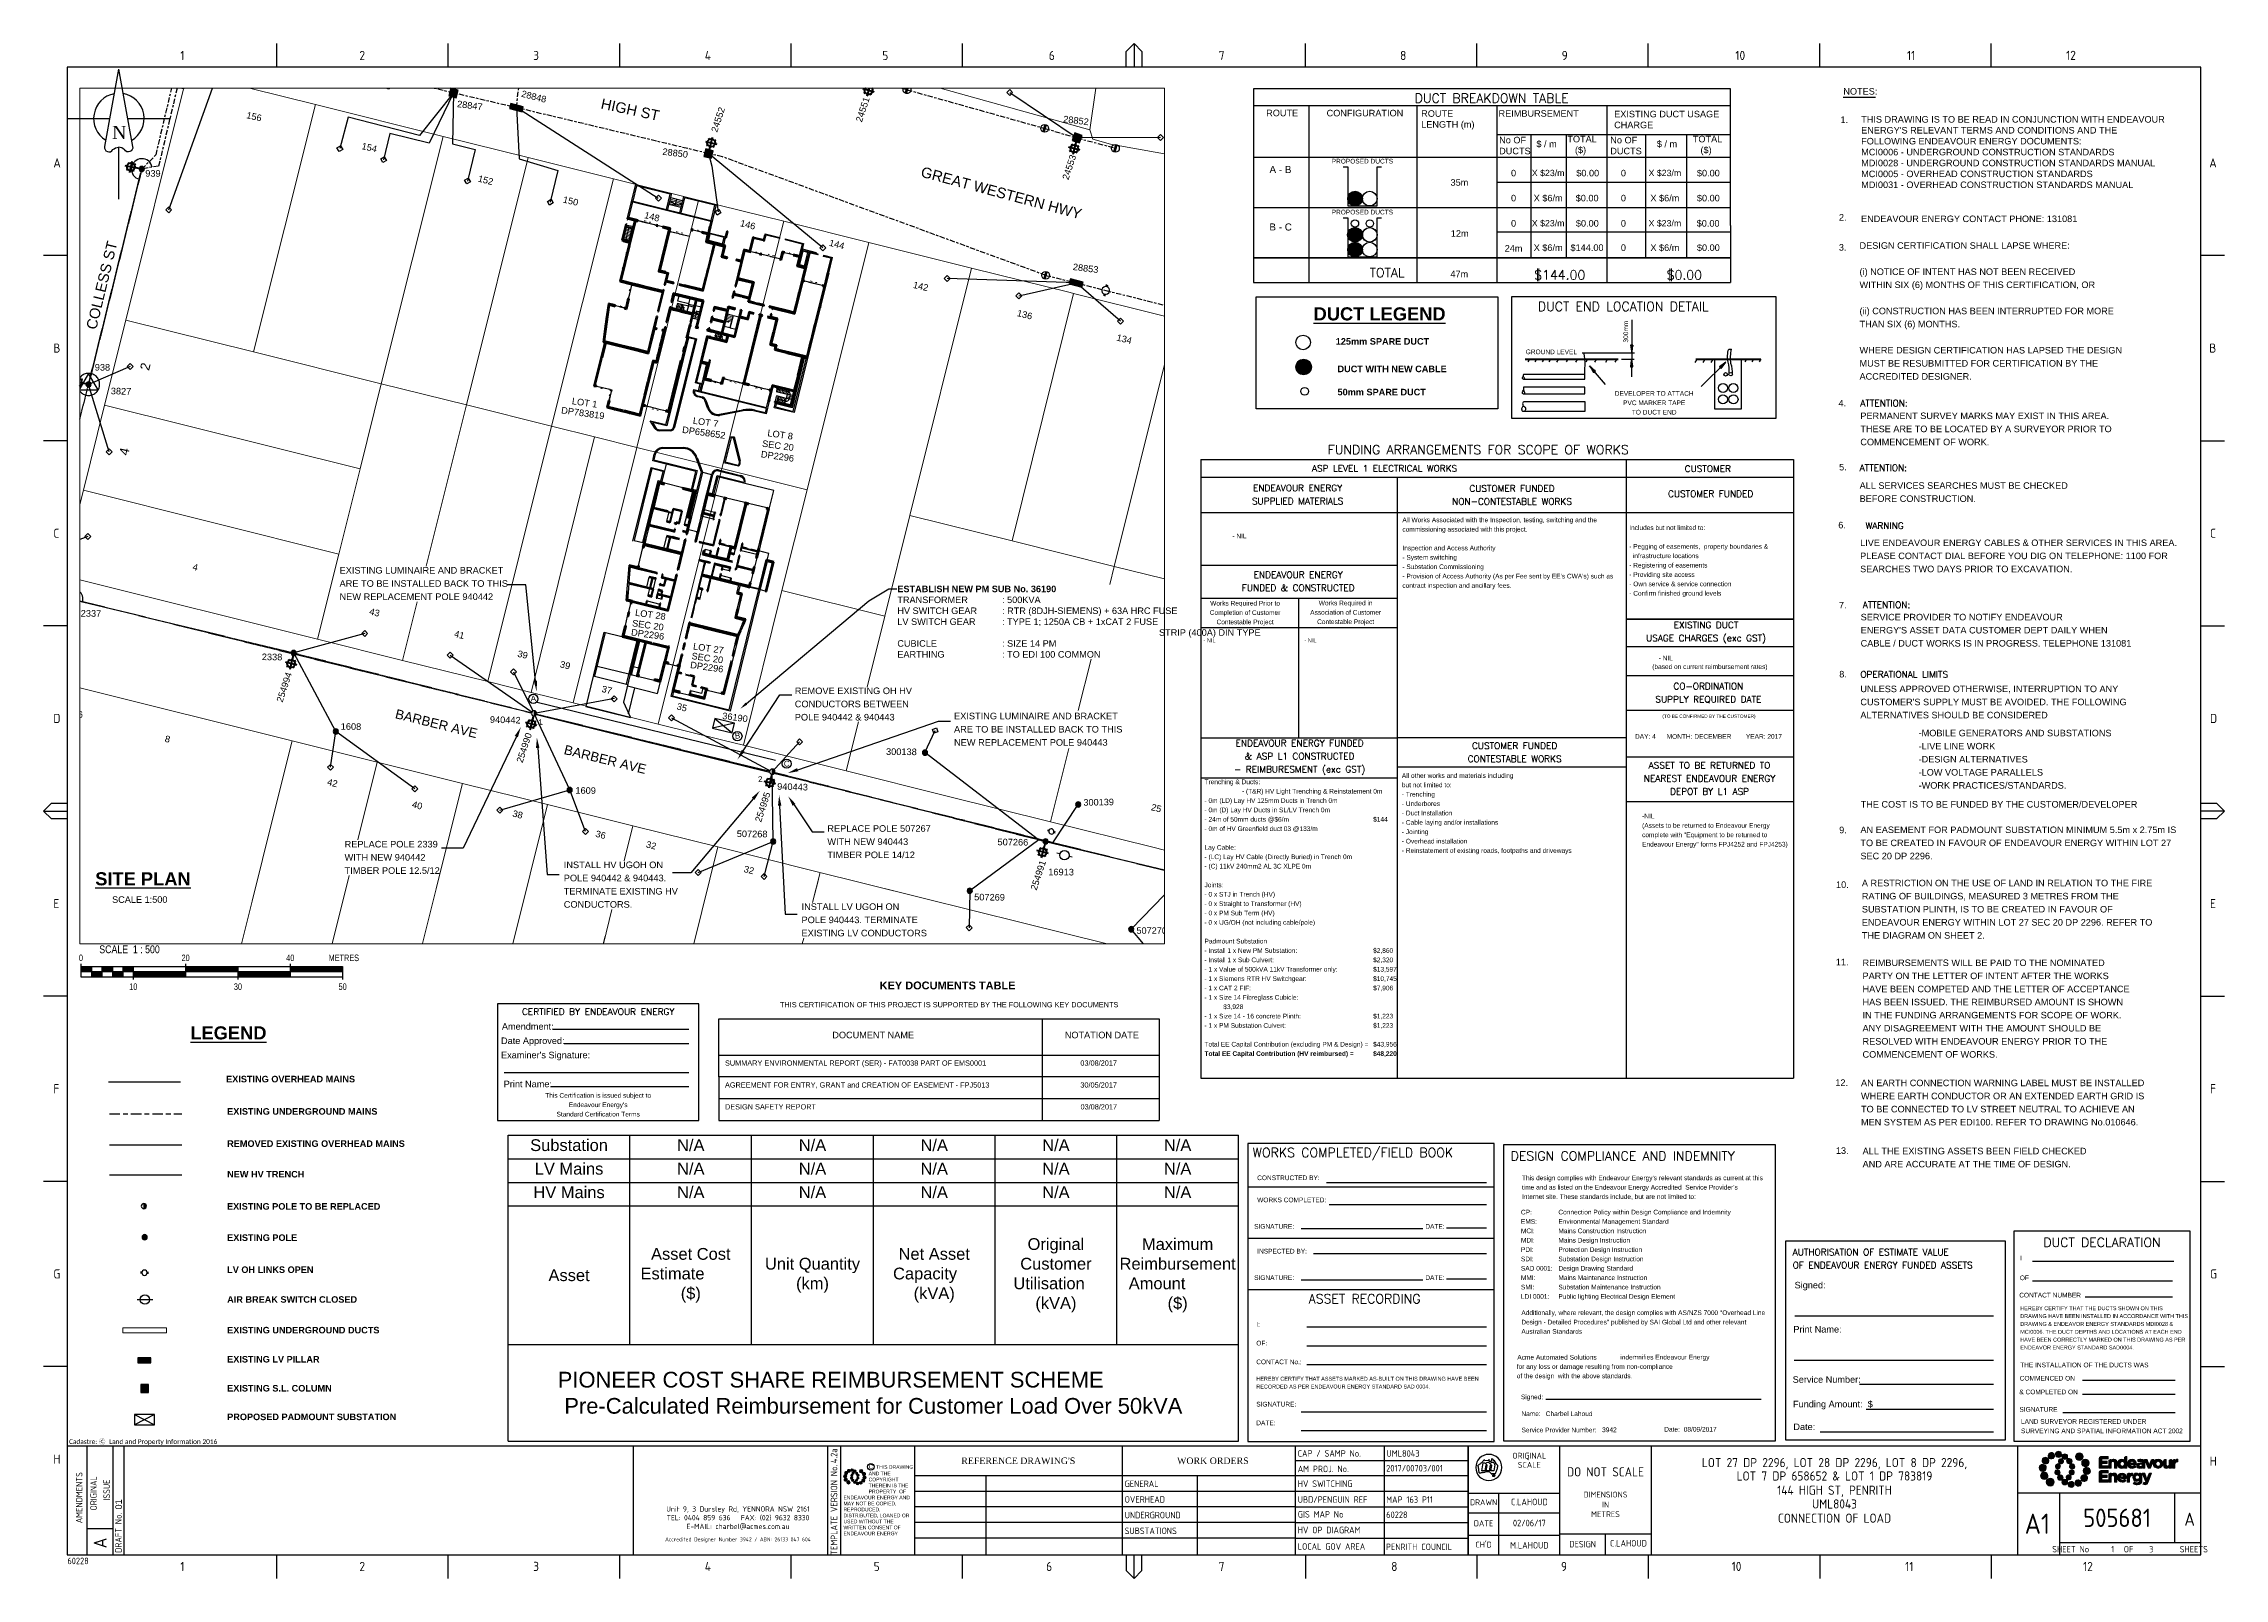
# Paper-space layout 'A1 Page 1' of a CAD drawing. Header units: metres, sheet in millimetres. Extents: x -21 to 813, y -3 to 583.
# The model-space entities are those that its viewports show. They can reach past a viewport. Long polylines and large blocks are cut down to what shows.
import ezdxf
from ezdxf import colors
from ezdxf.entities.mleader import LeaderData, LeaderLine
from ezdxf.enums import TextEntityAlignment as Align
from ezdxf.math import Vec2, Vec3

# ---------------------------------------------------------------- set-up
doc = ezdxf.new("R2010")
doc.units = ezdxf.units.M
doc.linetypes.add('Cable Exist OH', pattern=[1, 1, 0])
doc.linetypes.add('Cable Exist UG', pattern=[8.2, 4, -1.2, 1.8, -1.2])
doc.layers.get('0').update_dxf_attribs({"color": 6})
for name, color, linetype, lineweight in [('A-GLAZ', 151, 'Continuous', 9), ('C-PRKG', 70, 'Continuous', 9), ('Cadastre Buildings_SP_EXT', 9, 'Continuous', 5), ('Cadastre Land Parcels_SP_EXT', 9, 'Continuous', 5), ('Cadastre Roads_SP_EXT', 9, 'Continuous', 5)]:
    doc.layers.add(name, color=color, linetype=linetype, lineweight=lineweight)
for name, color, linetype in [('Duct_SP_NEW', 2, 'Continuous'), ('Earthing_SP_Misc', 7, 'Continuous'), ('Equip_LV_EXT', 7, 'Continuous'), ('Equip_SP_HV_EXT', 7, 'Continuous'), ('Equip_SP_LV_EXT', 7, 'Continuous'), ('Equip_SP_SL_EXT', 7, 'Continuous'), ('Mains_HV_EXT', 7, 'Continuous'), ('Mains_HV_NEW_U97', 2, 'Continuous'), ('Mains_LV_EXT', 7, 'Continuous'), ('Notes', 7, 'Continuous'), ('Notes_SP_MISC', 7, 'Continuous'), ('Services_SP_EXT', 7, 'Continuous'), ('Sub_SP_EXT', 7, 'Continuous'), ('Sub_SP_NEW', 2, 'Continuous'), ('Sub_SP_TR_HV_LV_EXT', 7, 'Continuous'), ('SupportsOH_SP_EXT', 7, 'Continuous'), ('SupportsOH_SP_TR_HV_LV_SL_EXT', 7, 'Continuous'), ('SupportsOH_SP_TR_HV_LV_SL_NEW', 2, 'Continuous'), ('SupportsUG_SP_EXT', 7, 'Continuous'), ('SupportsUG_SP_LV_EXT', 7, 'Continuous'), ('SupportsUG_SP_LV_SL_EXT', 7, 'Continuous'), ('UG_Details_SP_MISC', 7, 'Continuous')]:
    doc.layers.add(name, color=color, linetype=linetype)
doc.layers.add('Viewports', color=6, linetype='Continuous', plot=False)
doc.styles.add('ARIAL', font='arial.ttf', dxfattribs={"height": 2})
doc.styles.add('COLUMN_LABEL', font='arial.ttf')
doc.styles.add('Elec', font='romand__.ttf')
doc.styles.add('HVSW_LABEL', font='arial.ttf')
doc.styles.add('iecARIAL', font='arial.ttf', dxfattribs={"height": 2})
doc.styles.add('iecISOCP', font='isocp.shx')
doc.styles.add('iecNAME', font='times.ttf')
doc.styles.add('iecTimesNewRoman', font='times.ttf')
doc.styles.add('ISO3098B', font='ISO3098B.SHX', dxfattribs={"width": 0.9, "height": 2.5})
doc.styles.add('POLE_LABEL', font='arial.ttf')
doc.styles.get("Standard").update_dxf_attribs({"font": 'arial.ttf'})
doc.linetypes.add('Cable New UG', pattern='A,7,-0.25,["x",Standard,S=2,R=0,X=0.2,Y=-0.8],-2.1', length=9.35)
doc.linetypes.add('Cable Rem', pattern='A,6.5,-0.001,["X",Standard,S=2.5,R=0,X=0,Y=-1.27],-0.001', length=6.502)
doc.linetypes.add('Cable Rem1', pattern='A,6.5,-0.001,["X",Standard,S=2.5,R=0,X=0,Y=-1.27],-0.001', length=6.502)
doc.linetypes.add('IE Trench HV', pattern='A,7,-0.2,["/",Standard,S=3,R=0,X=0.6,Y=-1.4],-2.5', length=9.7)

psp = doc.layouts.new('A1 Page 1')

# ---------------------------------------------------------------- texts
at = {"layer": 'Equip_SP_HV_EXT', "lineweight": 0, "insert": (667.19, 566.41), "char_height": 2.5, "width": 13.0511, "attachment_point": 1}
psp.add_mtext('NOTES:\\P', dxfattribs=at)
at = {"layer": 'Notes', "color": 7, "lineweight": -3}
for s, p in [('1.', (666.1, 555.56)), ('2.', (665.51, 518.27)), ('ENDEAVOUR ENERGY CONTACT PHONE: 131081', (673.94, 517.7)), ('4.', (665.35, 447.26)), ('7.', (665.52, 370.06)), ('8.', (665.63, 343.72)), ('THE COST IS TO BE FUNDED BY THE CUSTOMER/DEVELOPER', (673.8, 293.99)), (' 9.', (664.64, 284.19)), ('10.', (664.4, 263.3)), ('11.', (664.33, 233.73))]:
    psp.add_text(s, height=2.5, dxfattribs=at).set_placement(p, align=Align.TOP_LEFT)
for s, p in [('3.', (666.93, 505.55)), ('6.', (666.71, 399.43))]:
    psp.add_text(s, height=2.5, dxfattribs=at).set_placement(p, align=Align.MIDDLE_CENTER)
at = {"layer": 'Notes', "color": 7, "lineweight": -3, "style": 'Elec'}
for s, p in [('ATTENTION:', (673.69, 447.28)), ('ATTENTION:', (673.41, 422.54)), ('ATTENTION:', (674.63, 370.23)), ('OPERATIONAL LIMITS', (673.7, 343.65))]:
    psp.add_text(s, height=2.5, dxfattribs=at).set_placement(p, align=Align.TOP_LEFT)
at = {"layer": 'Notes', "color": 7, "lineweight": -3}
psp.add_text('5.', height=2.5, dxfattribs=at).set_placement((665.57, 419.56), align=Align.BOTTOM_LEFT)
at = {"layer": 'Notes', "color": 7, "lineweight": -3, "style": 'Elec'}
psp.add_text('WARNING', height=2.5, dxfattribs=at).set_placement((682.99, 399.2), align=Align.MIDDLE_CENTER)
at = {"layer": 'Notes', "color": 7, "lineweight": -3}
for s, p in [('12.', (664.12, 186.4)), ('13.', (664.35, 160.43))]:
    psp.add_text(s, height=2.5, dxfattribs=at).set_placement(p, align=Align.MIDDLE_LEFT)
at = {"layer": 'Notes', "attachment_point": 1}
for s, insert, char_height, width, style in [("{\\fArial|b0|i0|c0|p34;\\H0.8333x;THIS DRAWING IS TO BE READ IN CONJUNCTION WITH ENDEAVOUR ENERGY'S RELEVANT TERMS AND CONDITIONS AND THE FOLLOWING ENDEAVOUR ENERGY DOCUMENTS:\\PMCI0006 - UNDERGROUND CONSTRUCTION STANDARDS\\PMDI0028 - UNDERGROUND CONSTRUCTION STANDARDS MANUAL\\PMCI0005 - OVERHEAD CONSTRUCTION STANDARDS\\PMDI0031 - OVERHEAD CONSTRUCTION STANDARDS MANUAL}", (674.01, 555.71), 3, 117.1902, 'iecISOCP'), ('{\\fArial|b1|i0|c0|p34;\\LDUCT LEGEND}', (464.76, 482.64), 5, 148.0822, 'ARIAL'), ('{\\fArial|b1|i0|c0|p34;125mm SPARE DUCT}', (473.23, 470.87), 2.5, 148.0822, 'ARIAL'), ('{\\fArial|b1|i0|c0|p34;DUCT WITH NEW CABLE}', (473.9, 460.35), 2.5, 148.0822, 'ARIAL'), ('{\\fArial|b1|i0|c0|p34;50mm SPARE DUCT}', (473.9, 451.5), 2.5, 148.0822, 'ARIAL'), ('{\\fArial|b1|i0|c0|p34;\\LSITE PLAN}', (-0.82, 266.78), 5, 93.5714, 'ARIAL'), ('SCALE 1:500', (5.61, 257.59), 2.5, 148.0822, 'ARIAL'), ('{\\fArial|b1|i0|c0|p34;\\LLEGEND}', (35.52, 207.91), 5, 148.0822, 'ARIAL'), ('{\\fArial|b1|i0|c0|p34;EXISTING OVERHEAD MAINS}', (49.19, 189), 2.5, 148.0822, 'ARIAL'), ('{\\fArial|b1|i0|c0|p34;EXISTING UNDERGROUND MAINS}', (49.59, 176.64), 2.5, 148.0822, 'ARIAL'), ('{\\fArial|b1|i0|c0|p34;REMOVED EXISTING OVERHEAD MAINS}', (49.59, 164.34), 2.5, 148.0822, 'ARIAL'), ('{\\fArial|b1|i0|c0|p34;NEW HV TRENCH}', (49.59, 152.65), 2.5, 148.0822, 'ARIAL'), ('{\\fArial|b1|i0|c0|p34;EXISTING POLE TO BE REPLACED}', (49.53, 140.36), 2.5, 148.0822, 'ARIAL'), ('{\\fArial|b1|i0|c0|p34;EXISTING POLE}', (49.59, 128.41), 2.5, 148.0822, 'ARIAL'), ('{\\fArial|b1|i0|c0|p34;LV OH LINKS OPEN}', (49.59, 116.17), 2.5, 148.0822, 'ARIAL'), ('{\\fArial|b1|i0|c0|p34;AIR BREAK SWITCH CLOSED}', (49.59, 104.79), 2.5, 148.0822, 'ARIAL'), ('{\\fArial|b1|i0|c0|p34;EXISTING UNDERGROUND DUCTS}', (49.59, 93.08), 2.5, 148.0822, 'ARIAL'), ('{\\fArial|b1|i0|c0|p34;EXISTING LV PILLAR}', (49.59, 81.95), 2.5, 148.0822, 'ARIAL'), ('{\\fArial|b1|i0|c0|p34;EXISTING S.L. COLUMN}', (49.59, 70.87), 2.5, 148.0822, 'ARIAL'), ('{\\fArial|b1|i0|c0|p34;PROPOSED PADMOUNT SUBSTATION}', (49.59, 59.93), 2.5, 148.0822, 'ARIAL')]:
    psp.add_mtext(s, dxfattribs=dict(at, insert=insert, char_height=char_height, width=width, style=style))
at = {"layer": 'Notes', "color": 7, "lineweight": -3, "char_height": 2.5, "line_spacing_factor": 1.2}
for s, insert, attachment_point in [('DESIGN CERTIFICATION SHALL LAPSE WHERE:\\P\\P(i) NOTICE OF INTENT HAS NOT BEEN RECEIVED\\PWITHIN SIX (6) MONTHS OF THIS CERTIFICATION, OR\\P\\P(ii) CONSTRUCTION HAS BEEN INTERRUPTED FOR MORE \\PTHAN SIX (6) MONTHS.\\P\\PWHERE DESIGN CERTIFICATION HAS LAPSED THE DESIGN\\PMUST BE RESUBMITTED FOR CERTIFICATION BY THE \\PACCREDITED DESIGNER.', (673.38, 507.5), 1), ('PERMANENT SURVEY MARKS MAY EXIST IN THIS AREA. \\PTHESE ARE TO BE LOCATED BY A SURVEYOR PRIOR TO \\PCOMMENCEMENT OF WORK.', (673.69, 442.43), 1), ('ALL SERVICES SEARCHES MUST BE CHECKED \\PBEFORE CONSTRUCTION.', (673.41, 408.25), 7), ('LIVE ENDEAVOUR ENERGY CABLES & OTHER SERVICES IN THIS AREA.\\PPLEASE CONTACT DIAL BEFORE YOU DIG ON TELEPHONE: 1100 FOR\\PSEARCHES TWO DAYS PRIOR TO EXCAVATION.', (673.61, 387.65), 4), ("SERVICE PROVIDER TO NOTIFY ENDEAVOUR \\PENERGY'S ASSET DATA CUSTOMER DEPT DAILY WHEN\\PCABLE / DUCT WORKS IS IN PROGRESS. TELEPHONE 131081", (673.81, 365.52), 1), ("UNLESS APPROVED OTHERWISE, INTERRUPTION TO ANY \\PCUSTOMER'S SUPPLY MUST BE AVOIDED. THE FOLLOWING \\PALTERNATIVES SHOULD BE CONSIDERED", (673.7, 338.09), 1), ('-MOBILE GENERATORS AND SUBSTATIONS\\P-LIVE LINE WORK\\P-DESIGN ALTERNATIVES\\P-LOW VOLTAGE PARALLELS\\P-WORK PRACTICES/STANDARDS.', (695.95, 321.22), 1), ('AN EARTH CONNECTION WARNING LABEL MUST BE INSTALLED \\PWHERE EARTH CONDUCTOR OR AN EXTENDED EARTH GRID IS \\PTO BE CONNECTED TO LV STREET NEUTRAL TO ACHIEVE AN \\PMEN SYSTEM AS PER EDI100. REFER TO DRAWING No.010646.', (673.94, 178.77), 4), ('ALL THE EXISTING ASSETS BEEN FIELD CHECKED\\PAND ARE ACCURATE AT THE TIME OF DESIGN.', (674.55, 157.74), 4)]:
    psp.add_mtext(s, dxfattribs=dict(at, insert=insert, attachment_point=attachment_point))
at = {"layer": 'Notes', "color": 7, "lineweight": -3, "char_height": 2.5, "attachment_point": 1, "line_spacing_factor": 1.2}
for s, insert, width in [('AN EASEMENT FOR PADMOUNT SUBSTATION MINIMUM 5.5m x 2.75m IS TO BE CREATED IN FAVOUR OF ENDEAVOUR ENERGY WITHIN LOT 27 SEC 20 DP 2296.', (673.73, 284.25), 121.9982), ('A RESTRICTION ON THE USE OF LAND IN RELATION TO THE FIRE RATING OF BUILDINGS, MEASURED 3 METRES FROM THE SUBSTATION PLINTH, IS TO BE CREATED IN FAVOUR OF ENDEAVOUR ENERGY WITHIN LOT 27 SEC 20 DP 2296. REFER TO THE DIAGRAM ON SHEET 2.', (674.27, 263.91), 111.9816), ('REIMBURSEMENTS WILL BE PAID TO THE NOMINATED PARTY ON THE LETTER OF INTENT AFTER THE WORKS HAVE BEEN COMPETED AND THE LETTER OF ACCEPTANCE HAS BEEN ISSUED. THE REIMBURSED AMOUNT IS SHOWN IN THE FUNDING ARRANGEMENTS FOR SCOPE OF WORK. ANY DISAGREEMENT WITH THE AMOUNT SHOULD BE RESOLVED WITH ENDEAVOUR ENERGY PRIOR TO THE COMMENCEMENT OF WORKS.', (674.53, 233.44), 102.9732)]:
    psp.add_mtext(s, dxfattribs=dict(at, insert=insert, width=width))
at = {"layer": 'Notes', "char_height": 2.5, "attachment_point": 1, "style": 'ARIAL'}
for s, insert in [('DOCUMENT NAME', (280.84, 205.84)), ('NOTATION DATE', (369.68, 205.84)), ('{\\H0.8x;SUMMARY ENVIRONMENTAL REPORT (SER) - FAT0038 PART OF EMS0001}', (239.83, 194.88)), ('{\\H0.8x;03/08/2017}', (375.63, 194.88)), ('{\\H0.8x;AGREEMENT FOR ENTRY, GRANT and CREATION OF EASEMENT - FPJ5013}', (239.83, 186.51)), ('{\\H0.8x;30/05/2017}', (375.63, 186.51)), ('{\\H0.8x;DESIGN SAFETY REPORT}', (239.83, 178.15)), ('{\\H0.8x;03/08/2017}', (375.69, 178.15))]:
    psp.add_mtext(s, dxfattribs=dict(at, insert=insert))
at = {"layer": 'Notes_SP_MISC', "attachment_point": 1, "style": 'ARIAL'}
for s, insert, char_height in [('{\\fArial|b1|i0|c0|p34;KEY DOCUMENTS TABLE}', (298.92, 225.02), 3), ('THIS CERTIFICATION OF THIS PROJECT IS SUPPORTED BY THE FOLLOWING KEY DOCUMENTS', (260.85, 217.17), 2)]:
    psp.add_mtext(s, dxfattribs=dict(at, insert=insert, char_height=char_height))

msp = doc.modelspace()

# ---------------------------------------------------------------- texts
at = {"layer": 'Cadastre Land Parcels_SP_EXT'}
for s, height, rotation, p in [('156', 1.26, 347.2425, (287784.53, 6262506.26)), ('154', 1.26, 347.2425, (287806.55, 6262500.36)), ('152', 1.26, 345.8162, (287828.77, 6262494.16)), ('150', 1.26, 346.825, (287845.02, 6262490.15)), ('148', 1.26, 345.7815, (287860.55, 6262487.18)), ('146', 1.26, 346.0812, (287878.87, 6262485.64)), ('144', 1.26, 345.8812, (287895.87, 6262481.89)), ('142', 1.26, 347.1392, (287911.91, 6262473.84)), ('136', 1.26, 346.1567, (287931.77, 6262468.46)), ('134', 1.26, 346.2602, (287950.79, 6262463.78)), ('2', 1.8, 76.5881, (287766.02, 6262457.91)), ('4', 1.8, 76.6237, (287762.02, 6262441.68)), ('4', 1.26, 346.1958, (287774.26, 6262419.98)), ('43', 1.26, 346.0038, (287808.02, 6262411.46)), ('41', 1.26, 346.158, (287824.22, 6262407.18)), ('39', 1.26, 346.1987, (287836.32, 6262403.39)), ('39', 1.26, 346.198, (287844.44, 6262401.37)), ('37', 1.26, 346.1756, (287852.41, 6262396.66)), ('35', 1.26, 346.2122, (287866.75, 6262393.32)), ('8', 1.26, 347.5826, (287768.95, 6262387.12)), ('42', 1.26, 346.0232, (287799.97, 6262378.89)), ('40', 1.26, 345.8862, (287816.18, 6262374.61)), ('38', 1.26, 345.9573, (287835.36, 6262372.86)), ('25', 1.26, 346.1508, (287957.39, 6262374.07)), ('36', 1.26, 346.1413, (287851.23, 6262368.98)), ('32', 1.26, 346.0648, (287860.89, 6262366.96)), ('32', 1.26, 346.0748, (287879.56, 6262362.25))]:
    msp.add_text(s, height=height, rotation=rotation, dxfattribs=at).set_placement(p)
at = {"layer": 'Cadastre Land Parcels_SP_EXT', "color": 7}
for s, p in [('LOT 1', (287846.76, 6262451.61)), ('DP783819', (287844.71, 6262449.87)), ('DP658652', (287867.83, 6262446.14)), ('LOT 7', (287869.88, 6262447.88)), ('SEC 20', (287883.11, 6262443.5)), ('LOT 8', (287884.12, 6262445.5)), ('DP2296', (287882.87, 6262441.48)), ('SEC 20', (287858.26, 6262409.19)), ('LOT 28', (287858.84, 6262411.2)), ('DP2296', (287858.07, 6262407.46)), ('LOT 27', (287869.92, 6262404.75)), ('DP2296', (287869.37, 6262401.21)), ('SEC 20', (287869.62, 6262402.92))]:
    msp.add_text(s, height=1.26, rotation=352.0275, dxfattribs=at).set_placement(p)
at = {"layer": 'Cadastre Roads_SP_EXT', "color": 7}
for s, height, rotation, p in [('HIGH ST', 2, 347.8601, (287852.22, 6262508.11)), ('GREAT WESTERN HWY', 2, 345.0355, (287913.34, 6262495.1)), ('COLLESS ST', 2, 76.348, (287755.93, 6262465.72)), ('BARBER AVE', 1.8, 346.1172, (287812.92, 6262391.64)), ('BARBER AVE', 1.8, 346.1172, (287845.17, 6262384.8))]:
    msp.add_text(s, height=height, rotation=rotation, dxfattribs=at).set_placement(p)
at = {"layer": 'Equip_SP_HV_EXT'}
msp.add_text('16913', height=1.26, rotation=359.4353, dxfattribs=at).set_placement((287937.84, 6262361.62))
at = {"layer": 'Equip_SP_SL_EXT'}
for s, p in [('24551', (287902.22, 6262505.38)), ('24552', (287874.58, 6262503.45)), ('24553', (287941.68, 6262494.36)), ('254994', (287791.53, 6262394.55)), ('254990', (287837.38, 6262382.99)), ('254995', (287882.96, 6262371.66)), ('254991', (287935.61, 6262358.63)), ('254996', (287962.14, 6262352.69))]:
    msp.add_text(s, height=1.26, rotation=71.8257, dxfattribs=at).set_placement(p)
at = {"layer": 'Notes', "color": 7, "oblique": 0}
msp.add_text('B', height=1.1, rotation=3.3527, dxfattribs=at).set_placement((287877.99, 6262387.7))
at = {"layer": 'Notes', "color": 7, "lineweight": -3, "char_height": 1.26, "attachment_point": 1, "line_spacing_factor": 1.2}
for s, insert, width in [('EXISTING LUMINAIRE AND BRACKET\\PARE TO BE INSTALLED BACK TO THIS\\PNEW REPLACEMENT POLE 940442', (287802.43, 6262420.5), 33.4619), ('REMOVE EXISTING OH HV\\PCONDUCTORS BETWEEN\\PPOLE 940442 & 940443', (287889.41, 6262397.48), 33.4619), ('EXISTING LUMINAIRE AND BRACKET\\PARE TO BE INSTALLED BACK TO THIS\\PNEW REPLACEMENT POLE 940443', (287919.84, 6262392.66), 33.4619), ('REPLACE POLE 2339 WITH NEW 940442 TIMBER POLE 12.5/12', (287803.39, 6262368.18), 21.7482), ('REPLACE POLE 507267 WITH NEW 940443 TIMBER POLE 14/12', (287895.63, 6262371.18), 21.4782), ('INSTALL HV UGOH ON\\PPOLE 940442 & 940443. \\PTERMINATE EXISTING HV\\PCONDUCTORS.', (287845.27, 6262364.23), 29.2108), ('INSTALL LV UGOH ON\\PPOLE 940443. TERMINATE EXISTING LV CONDUCTORS ', (287890.7, 6262356.24), 29.2108)]:
    msp.add_mtext(s, dxfattribs=dict(at, insert=insert, width=width))
at = {"layer": 'Sub_SP_EXT'}
msp.add_text('29436', height=1.26, rotation=359.4353, dxfattribs=at).set_placement((287748.48, 6262391.74))
at = {"layer": 'Sub_SP_NEW'}
msp.add_text('36190', height=1.26, rotation=352.4455, dxfattribs=at).set_placement((287875.49, 6262391.47))
at = {"layer": 'Sub_SP_TR_HV_LV_EXT'}
msp.add_text('3827', height=1.26, rotation=358.5537, dxfattribs=at).set_placement((287758.71, 6262453.51))
at = {"layer": 'SupportsOH_SP_TR_HV_LV_SL_EXT'}
for s, p in [('939', (287765.3, 6262495.08)), ('2337', (287752.97, 6262411.02)), ('2338', (287787.57, 6262402.71)), ('1608', (287802.65, 6262389.41)), ('300138', (287906.84, 6262384.61)), ('1609', (287847.49, 6262377.19)), ('507268', (287878.32, 6262368.91)), ('507266', (287928.14, 6262367.34)), ('507269', (287923.68, 6262356.82))]:
    msp.add_text(s, height=1.26, rotation=359.4353, dxfattribs=at).set_placement(p)
at = {"layer": 'SupportsOH_SP_TR_HV_LV_SL_NEW'}
msp.add_text('940442', height=1.26, rotation=358.5537, dxfattribs=at).set_placement((287831.14, 6262390.74))
at = {"layer": 'SupportsUG_SP_LV_SL_EXT'}
for s, p in [('233858', (287806.36, 6262512.43)), ('28847', (287824.82, 6262508.37)), ('28852', (287940.64, 6262505.49)), ('28850', (287864.06, 6262499.27))]:
    msp.add_text(s, height=1.26, rotation=352.958, dxfattribs=at).set_placement(p)

# ---------------------------------------------------------------- blocks, each defined once
blk = doc.blocks.new('NorthPnt 11(NP11)')
for p, q in [((-19.7, 0.02), (-3.49, 0)), ((3.32, 0), (19.7, -0.02)), ((-0.08, -10.94), (-0.08, -30.8))]:
    blk.add_line(p, q)
for points in [[(-0.08, 18.81), (-5.43, -10.68, 0.877048), (-2.29, -11.9, -0.1543), (-0.08, -10.94, 0.090511)], [(-0.08, 18.81), (5.26, -10.68, -0.877048), (2.13, -11.9, 0.1543), (-0.08, -10.94, -0.090511)]]:
    blk.add_lwpolyline(points, format="xyb")
for start, end in [(100.5988, 238.86433), (300.09942, 80.43745)]:
    blk.add_arc((0, 0), 9.64, start, end)
at = {"color": 7, "style": 'iecNAME'}
blk.add_text('N', height=5.02, dxfattribs=at).set_placement((-2.62, -7.82))
blk = doc.blocks.new('A$C30A46249')
at = {"color": 7, "lineweight": -3, "insert": (6.92, 4.97), "char_height": 1.79, "attachment_point": 7, "line_spacing_factor": 1.2}
blk.add_mtext('{\\fCalibri|b0|i0|c0|p34;\\C256;Cadastre: \\fMS Gothic|b0|i0|c128|p49;\\C250;\\c2236962;Ⓒ\\fMS Gothic|b0|i0|c0|p49; \\fCalibri|b0|i0|c0|p34;\\C256;Land and Property Information 2016}', dxfattribs=at)
blk = doc.blocks.new('EE_LOGO_SMALL')
at = {"layer": 'Notes'}
h = blk.add_hatch(color=256, dxfattribs=at)
edge = h.paths.add_edge_path()
edge.add_spline(control_points=[(-8.4, 2), (-9.2, 2), (-9.8, 1.4), (-9.8, 0.7), (-9.9, -0.1), (-9.3, -0.7), (-8.6, -0.8), (-7.8, -0.8), (-7.2, -0.2), (-7.1, 0.5), (-7.1, 1.3), (-7.7, 1.9), (-8.4, 2)], knot_values=[0, 0, 0, 0, 1, 1, 1, 2, 2, 2, 3, 3, 3, 4, 4, 4, 4], degree=3, periodic=0)
h = blk.add_hatch(color=256, dxfattribs=at)
edge = h.paths.add_edge_path()
edge.add_spline(control_points=[(-6.8, 4.5), (-7.4, 4.8), (-8.2, 4.6), (-8.6, 4), (-8.9, 3.4), (-8.7, 2.6), (-8.1, 2.2), (-7.5, 1.9), (-6.7, 2.1), (-6.3, 2.7), (-6, 3.3), (-6.2, 4.1), (-6.8, 4.5)], knot_values=[0, 0, 0, 0, 1, 1, 1, 2, 2, 2, 3, 3, 3, 4, 4, 4, 4], degree=3, periodic=0)
h = blk.add_hatch(color=256, dxfattribs=at)
edge = h.paths.add_edge_path()
edge.add_spline(control_points=[(-4.2, 5.9), (-4.6, 6.5), (-5.3, 6.6), (-5.9, 6.3), (-6.4, 5.9), (-6.6, 5.1), (-6.2, 4.6), (-5.9, 4), (-5.1, 3.8), (-4.6, 4.2), (-4, 4.6), (-3.8, 5.3), (-4.2, 5.9)], knot_values=[0, 0, 0, 0, 1, 1, 1, 2, 2, 2, 3, 3, 3, 4, 4, 4, 4], degree=3, periodic=0)
h = blk.add_hatch(color=256, dxfattribs=at)
edge = h.paths.add_edge_path()
edge.add_spline(control_points=[(-1.3, 5.9), (-1.4, 6.5), (-2, 7), (-2.6, 6.9), (-3.3, 6.9), (-3.7, 6.3), (-3.7, 5.6), (-3.6, 5), (-3, 4.5), (-2.4, 4.6), (-1.7, 4.7), (-1.3, 5.2), (-1.3, 5.9)], knot_values=[0, 0, 0, 0, 1, 1, 1, 2, 2, 2, 3, 3, 3, 4, 4, 4, 4], degree=3, periodic=0)
h = blk.add_hatch(color=256, dxfattribs=at)
edge = h.paths.add_edge_path()
edge.add_spline(control_points=[(-2.5, 2.1), (-3, 2.2), (-3.5, 1.9), (-3.6, 1.3), (-3.7, 0.8), (-3.4, 0.3), (-2.9, 0.2), (-2.4, 0.1), (-1.9, 0.4), (-1.8, 0.9), (-1.7, 1.5), (-2, 2), (-2.5, 2.1)], knot_values=[0, 0, 0, 0, 1, 1, 1, 2, 2, 2, 3, 3, 3, 4, 4, 4, 4], degree=3, periodic=0)
h = blk.add_hatch(color=256, dxfattribs=at)
edge = h.paths.add_edge_path()
edge.add_spline(control_points=[(1, 4.9), (1, 4.3), (0.5, 3.8), (-0.1, 3.8), (-0.7, 3.8), (-1.2, 4.3), (-1.2, 4.9), (-1.2, 5.5), (-0.7, 6), (-0.1, 6), (0.5, 6), (1, 5.5), (1, 4.9)], knot_values=[0, 0, 0, 0, 1, 1, 1, 2, 2, 2, 3, 3, 3, 4, 4, 4, 4], degree=3, periodic=0)
edge = h.paths.add_edge_path()
edge.add_spline(control_points=[(-1.4, 4), (-1.9, 4.1), (-2.4, 3.8), (-2.5, 3.3), (-2.6, 2.7), (-2.3, 2.2), (-1.8, 2.1), (-1.3, 2), (-0.7, 2.3), (-0.6, 2.9), (-0.5, 3.4), (-0.9, 3.9), (-1.4, 4)], knot_values=[0, 0, 0, 0, 1, 1, 1, 2, 2, 2, 3, 3, 3, 4, 4, 4, 4], degree=3, periodic=0)
h = blk.add_hatch(color=256, dxfattribs=at)
edge = h.paths.add_edge_path()
edge.add_spline(control_points=[(2.3, 2.4), (2.8, 2.8), (2.8, 3.4), (2.4, 3.9), (2, 4.3), (1.4, 4.3), (0.9, 3.9), (0.5, 3.6), (0.5, 2.9), (0.9, 2.5), (1.2, 2), (1.9, 2), (2.3, 2.4)], knot_values=[0, 0, 0, 0, 1, 1, 1, 2, 2, 2, 3, 3, 3, 4, 4, 4, 4], degree=3, periodic=0)
edge = h.paths.add_edge_path()
edge.add_spline(control_points=[(1, 4.9), (1, 4.3), (0.5, 3.8), (-0.1, 3.8), (-0.7, 3.8), (-1.2, 4.3), (-1.2, 4.9), (-1.2, 5.5), (-0.7, 6), (-0.1, 6), (0.5, 6), (1, 5.5), (1, 4.9)], knot_values=[0, 0, 0, 0, 1, 1, 1, 2, 2, 2, 3, 3, 3, 4, 4, 4, 4], degree=3, periodic=0)
h = blk.add_hatch(color=256, dxfattribs=at)
edge = h.paths.add_edge_path()
edge.add_spline(control_points=[(1, 4.9), (1, 4.3), (0.5, 3.8), (-0.1, 3.8), (-0.7, 3.8), (-1.2, 4.3), (-1.2, 4.9), (-1.2, 5.5), (-0.7, 6), (-0.1, 6), (0.5, 6), (1, 5.5), (1, 4.9)], knot_values=[0, 0, 0, 0, 1, 1, 1, 2, 2, 2, 3, 3, 3, 4, 4, 4, 4], degree=3, periodic=0)
edge = h.paths.add_edge_path(flags=16)
edge.add_spline(control_points=[(1, 4.9), (1, 4.3), (0.5, 3.8), (-0.1, 3.8), (-0.7, 3.8), (-1.2, 4.3), (-1.2, 4.9), (-1.2, 5.5), (-0.7, 6), (-0.1, 6), (0.5, 6), (1, 5.5), (1, 4.9)], knot_values=[0, 0, 0, 0, 1, 1, 1, 2, 2, 2, 3, 3, 3, 4, 4, 4, 4], degree=3, periodic=0)
h = blk.add_hatch(color=256, dxfattribs=at)
edge = h.paths.add_edge_path()
edge.add_spline(control_points=[(3, 0.2), (3.5, 0.3), (3.8, 0.9), (3.7, 1.4), (3.6, 1.9), (3, 2.3), (2.5, 2.1), (1.9, 2), (1.6, 1.4), (1.8, 0.9), (1.9, 0.4), (2.5, 0.1), (3, 0.2)], knot_values=[0, 0, 0, 0, 1, 1, 1, 2, 2, 2, 3, 3, 3, 4, 4, 4, 4], degree=3, periodic=0)
h = blk.add_hatch(color=256, dxfattribs=at)
edge = h.paths.add_edge_path()
edge.add_spline(control_points=[(7, 4.9), (7, 4), (6.3, 3.4), (5.5, 3.4), (4.6, 3.4), (4, 4), (4, 4.9), (4, 5.7), (4.6, 6.4), (5.5, 6.4), (6.3, 6.4), (7, 5.7), (7, 4.9)], knot_values=[0, 0, 0, 0, 1, 1, 1, 2, 2, 2, 3, 3, 3, 4, 4, 4, 4], degree=3, periodic=0)
h = blk.add_hatch(color=256, dxfattribs=at)
edge = h.paths.add_edge_path()
edge.add_spline(control_points=[(8.4, 1.1), (9.1, 1.5), (9.4, 2.3), (9.1, 3), (8.8, 3.7), (7.9, 4.1), (7.2, 3.8), (6.5, 3.4), (6.2, 2.6), (6.5, 1.9), (6.8, 1.2), (7.7, 0.8), (8.4, 1.1)], knot_values=[0, 0, 0, 0, 1, 1, 1, 2, 2, 2, 3, 3, 3, 4, 4, 4, 4], degree=3, periodic=0)
h = blk.add_hatch(color=256, dxfattribs=at)
edge = h.paths.add_edge_path()
edge.add_spline(control_points=[(8.3, -1.9), (9, -1.9), (9.7, -1.4), (9.7, -0.6), (9.7, 0.1), (9.2, 0.8), (8.4, 0.8), (7.7, 0.8), (7, 0.3), (7, -0.5), (6.9, -1.2), (7.5, -1.9), (8.3, -1.9)], knot_values=[0, 0, 0, 0, 1, 1, 1, 2, 2, 2, 3, 3, 3, 4, 4, 4, 4], degree=3, periodic=0)
h = blk.add_hatch(color=256, dxfattribs=at)
edge = h.paths.add_edge_path()
edge.add_spline(control_points=[(-8.5, -1.1), (-9.2, -1.4), (-9.6, -2.3), (-9.3, -3), (-8.9, -3.7), (-8.1, -4), (-7.4, -3.7), (-6.7, -3.4), (-6.3, -2.5), (-6.6, -1.8), (-7, -1.1), (-7.8, -0.8), (-8.5, -1.1)], knot_values=[0, 0, 0, 0, 1, 1, 1, 2, 2, 2, 3, 3, 3, 4, 4, 4, 4], degree=3, periodic=0)
h = blk.add_hatch(color=256, dxfattribs=at)
edge = h.paths.add_edge_path()
edge.add_spline(control_points=[(-7.1, -4.8), (-7.1, -4), (-6.5, -3.3), (-5.6, -3.3), (-4.8, -3.3), (-4.1, -4), (-4.1, -4.8), (-4.1, -5.7), (-4.8, -6.3), (-5.6, -6.3), (-6.5, -6.3), (-7.1, -5.7), (-7.1, -4.8)], knot_values=[0, 0, 0, 0, 1, 1, 1, 2, 2, 2, 3, 3, 3, 4, 4, 4, 4], degree=3, periodic=0)
h = blk.add_hatch(color=256, dxfattribs=at)
edge = h.paths.add_edge_path()
edge.add_spline(control_points=[(-3.1, -0.2), (-3.7, -0.3), (-4, -0.8), (-3.8, -1.4), (-3.7, -1.9), (-3.2, -2.2), (-2.6, -2.1), (-2.1, -1.9), (-1.8, -1.4), (-1.9, -0.9), (-2.1, -0.3), (-2.6, 0), (-3.1, -0.2)], knot_values=[0, 0, 0, 0, 1, 1, 1, 2, 2, 2, 3, 3, 3, 4, 4, 4, 4], degree=3, periodic=0)
h = blk.add_hatch(color=256, dxfattribs=at)
edge = h.paths.add_edge_path()
edge.add_spline(control_points=[(-2.5, -2.3), (-2.9, -2.7), (-3, -3.4), (-2.6, -3.8), (-2.2, -4.2), (-1.5, -4.3), (-1.1, -3.9), (-0.7, -3.5), (-0.6, -2.8), (-1, -2.4), (-1.4, -2), (-2, -1.9), (-2.5, -2.3)], knot_values=[0, 0, 0, 0, 1, 1, 1, 2, 2, 2, 3, 3, 3, 4, 4, 4, 4], degree=3, periodic=0)
h = blk.add_hatch(color=256, dxfattribs=at)
edge = h.paths.add_edge_path()
edge.add_spline(control_points=[(-1.2, -4.8), (-1.2, -4.2), (-0.7, -3.7), (-0.1, -3.7), (0.5, -3.7), (1, -4.2), (1, -4.8), (1, -5.4), (0.5, -5.9), (-0.1, -5.9), (-0.7, -5.9), (-1.2, -5.4), (-1.2, -4.8)], knot_values=[0, 0, 0, 0, 1, 1, 1, 2, 2, 2, 3, 3, 3, 4, 4, 4, 4], degree=3, periodic=0)
h = blk.add_hatch(color=256, dxfattribs=at)
edge = h.paths.add_edge_path()
edge.add_spline(control_points=[(1.2, -3.9), (1.7, -4.1), (2.2, -3.7), (2.3, -3.2), (2.5, -2.7), (2.1, -2.2), (1.6, -2.1), (1.1, -2), (0.6, -2.3), (0.5, -2.8), (0.4, -3.3), (0.7, -3.8), (1.2, -3.9)], knot_values=[0, 0, 0, 0, 1, 1, 1, 2, 2, 2, 3, 3, 3, 4, 4, 4, 4], degree=3, periodic=0)
h = blk.add_hatch(color=256, dxfattribs=at)
edge = h.paths.add_edge_path()
edge.add_spline(control_points=[(1.2, -5.8), (1.3, -6.5), (1.8, -6.9), (2.5, -6.9), (3.1, -6.8), (3.6, -6.2), (3.5, -5.6), (3.4, -5), (2.9, -4.5), (2.2, -4.6), (1.6, -4.6), (1.1, -5.2), (1.2, -5.8)], knot_values=[0, 0, 0, 0, 1, 1, 1, 2, 2, 2, 3, 3, 3, 4, 4, 4, 4], degree=3, periodic=0)
h = blk.add_hatch(color=256, dxfattribs=at)
edge = h.paths.add_edge_path()
edge.add_spline(control_points=[(2.4, -2), (2.9, -2.1), (3.4, -1.8), (3.5, -1.3), (3.6, -0.8), (3.3, -0.3), (2.8, -0.2), (2.2, -0.1), (1.7, -0.4), (1.6, -0.9), (1.5, -1.4), (1.8, -1.9), (2.4, -2)], knot_values=[0, 0, 0, 0, 1, 1, 1, 2, 2, 2, 3, 3, 3, 4, 4, 4, 4], degree=3, periodic=0)
h = blk.add_hatch(color=256, dxfattribs=at)
edge = h.paths.add_edge_path()
edge.add_spline(control_points=[(4, -5.8), (4.4, -6.4), (5.2, -6.6), (5.7, -6.2), (6.3, -5.8), (6.5, -5.1), (6.1, -4.5), (5.7, -4), (5, -3.8), (4.4, -4.2), (3.8, -4.5), (3.7, -5.3), (4, -5.8)], knot_values=[0, 0, 0, 0, 1, 1, 1, 2, 2, 2, 3, 3, 3, 4, 4, 4, 4], degree=3, periodic=0)
h = blk.add_hatch(color=256, dxfattribs=at)
edge = h.paths.add_edge_path()
edge.add_spline(control_points=[(6.7, -4.4), (7.3, -4.8), (8.1, -4.6), (8.4, -4), (8.8, -3.3), (8.6, -2.6), (8, -2.2), (7.3, -1.8), (6.6, -2.1), (6.2, -2.7), (5.8, -3.3), (6, -4.1), (6.7, -4.4)], knot_values=[0, 0, 0, 0, 1, 1, 1, 2, 2, 2, 3, 3, 3, 4, 4, 4, 4], degree=3, periodic=0)
at = {"layer": 'Notes', "lineweight": 0}
for points in [[(1.8, 2.1), (1.8, 2.1)], [(-2, -2.1), (-2, -2.1)]]:
    blk.add_lwpolyline(points, dxfattribs=at)
for points in [[(-8.4, 2), (-9.2, 2), (-9.8, 1.4), (-9.8, 0.7), (-9.9, -0.1), (-9.3, -0.7), (-8.6, -0.8), (-7.8, -0.8), (-7.2, -0.2), (-7.1, 0.5), (-7.1, 1.3), (-7.7, 1.9), (-8.4, 2)], [(-6.8, 4.5), (-7.4, 4.8), (-8.2, 4.6), (-8.6, 4), (-8.9, 3.4), (-8.7, 2.6), (-8.1, 2.2), (-7.5, 1.9), (-6.7, 2.1), (-6.3, 2.7), (-6, 3.3), (-6.2, 4.1), (-6.8, 4.5)], [(-4.2, 5.9), (-4.6, 6.5), (-5.3, 6.6), (-5.9, 6.3), (-6.4, 5.9), (-6.6, 5.1), (-6.2, 4.6), (-5.9, 4), (-5.1, 3.8), (-4.6, 4.2), (-4, 4.6), (-3.8, 5.3), (-4.2, 5.9)], [(-1.3, 5.9), (-1.4, 6.5), (-2, 7), (-2.6, 6.9), (-3.3, 6.9), (-3.7, 6.3), (-3.7, 5.6), (-3.6, 5), (-3, 4.5), (-2.4, 4.6), (-1.7, 4.7), (-1.3, 5.2), (-1.3, 5.9)], [(-2.5, 2.1), (-3, 2.2), (-3.5, 1.9), (-3.6, 1.3), (-3.7, 0.8), (-3.4, 0.3), (-2.9, 0.2), (-2.4, 0.1), (-1.9, 0.4), (-1.8, 0.9), (-1.7, 1.5), (-2, 2), (-2.5, 2.1)], [(-1.4, 4), (-1.9, 4.1), (-2.4, 3.8), (-2.5, 3.3), (-2.6, 2.7), (-2.3, 2.2), (-1.8, 2.1), (-1.3, 2), (-0.7, 2.3), (-0.6, 2.9), (-0.5, 3.4), (-0.9, 3.9), (-1.4, 4)], [(1, 4.9), (1, 4.3), (0.5, 3.8), (-0.1, 3.8), (-0.7, 3.8), (-1.2, 4.3), (-1.2, 4.9), (-1.2, 5.5), (-0.7, 6), (-0.1, 6), (0.5, 6), (1, 5.5), (1, 4.9)], [(1, 4.9), (1, 4.3), (0.5, 3.8), (-0.1, 3.8), (-0.7, 3.8), (-1.2, 4.3), (-1.2, 4.9), (-1.2, 5.5), (-0.7, 6), (-0.1, 6), (0.5, 6), (1, 5.5), (1, 4.9)], [(2.3, 2.4), (2.8, 2.8), (2.8, 3.4), (2.4, 3.9), (2, 4.3), (1.4, 4.3), (0.9, 3.9), (0.5, 3.6), (0.5, 2.9), (0.9, 2.5), (1.2, 2), (1.9, 2), (2.3, 2.4)], [(3, 0.2), (3.5, 0.3), (3.8, 0.9), (3.7, 1.4), (3.6, 1.9), (3, 2.3), (2.5, 2.1), (1.9, 2), (1.6, 1.4), (1.8, 0.9), (1.9, 0.4), (2.5, 0.1), (3, 0.2)], [(7, 4.9), (7, 4), (6.3, 3.4), (5.5, 3.4), (4.6, 3.4), (4, 4), (4, 4.9), (4, 5.7), (4.6, 6.4), (5.5, 6.4), (6.3, 6.4), (7, 5.7), (7, 4.9)], [(8.4, 1.1), (9.1, 1.5), (9.4, 2.3), (9.1, 3), (8.8, 3.7), (7.9, 4.1), (7.2, 3.8), (6.5, 3.4), (6.2, 2.6), (6.5, 1.9), (6.8, 1.2), (7.7, 0.8), (8.4, 1.1)], [(8.3, -1.9), (9, -1.9), (9.7, -1.4), (9.7, -0.6), (9.7, 0.1), (9.2, 0.8), (8.4, 0.8), (7.7, 0.8), (7, 0.3), (7, -0.5), (6.9, -1.2), (7.5, -1.9), (8.3, -1.9)], [(-8.5, -1.1), (-9.2, -1.4), (-9.6, -2.3), (-9.3, -3), (-8.9, -3.7), (-8.1, -4), (-7.4, -3.7), (-6.7, -3.4), (-6.3, -2.5), (-6.6, -1.8), (-7, -1.1), (-7.8, -0.8), (-8.5, -1.1)], [(-7.1, -4.8), (-7.1, -4), (-6.5, -3.3), (-5.6, -3.3), (-4.8, -3.3), (-4.1, -4), (-4.1, -4.8), (-4.1, -5.7), (-4.8, -6.3), (-5.6, -6.3), (-6.5, -6.3), (-7.1, -5.7), (-7.1, -4.8)], [(-3.1, -0.2), (-3.7, -0.3), (-4, -0.8), (-3.8, -1.4), (-3.7, -1.9), (-3.2, -2.2), (-2.6, -2.1), (-2.1, -1.9), (-1.8, -1.4), (-1.9, -0.9), (-2.1, -0.3), (-2.6, 0), (-3.1, -0.2)], [(-2.5, -2.3), (-2.9, -2.7), (-3, -3.4), (-2.6, -3.8), (-2.2, -4.2), (-1.5, -4.3), (-1.1, -3.9), (-0.7, -3.5), (-0.6, -2.8), (-1, -2.4), (-1.4, -2), (-2, -1.9), (-2.5, -2.3)], [(-1.2, -4.8), (-1.2, -4.2), (-0.7, -3.7), (-0.1, -3.7), (0.5, -3.7), (1, -4.2), (1, -4.8), (1, -5.4), (0.5, -5.9), (-0.1, -5.9), (-0.7, -5.9), (-1.2, -5.4), (-1.2, -4.8)], [(1.2, -3.9), (1.7, -4.1), (2.2, -3.7), (2.3, -3.2), (2.5, -2.7), (2.1, -2.2), (1.6, -2.1), (1.1, -2), (0.6, -2.3), (0.5, -2.8), (0.4, -3.3), (0.7, -3.8), (1.2, -3.9)], [(1.2, -5.8), (1.3, -6.5), (1.8, -6.9), (2.5, -6.9), (3.1, -6.8), (3.6, -6.2), (3.5, -5.6), (3.4, -5), (2.9, -4.5), (2.2, -4.6), (1.6, -4.6), (1.1, -5.2), (1.2, -5.8)], [(2.4, -2), (2.9, -2.1), (3.4, -1.8), (3.5, -1.3), (3.6, -0.8), (3.3, -0.3), (2.8, -0.2), (2.2, -0.1), (1.7, -0.4), (1.6, -0.9), (1.5, -1.4), (1.8, -1.9), (2.4, -2)], [(4, -5.8), (4.4, -6.4), (5.2, -6.6), (5.7, -6.2), (6.3, -5.8), (6.5, -5.1), (6.1, -4.5), (5.7, -4), (5, -3.8), (4.4, -4.2), (3.8, -4.5), (3.7, -5.3), (4, -5.8)], [(6.7, -4.4), (7.3, -4.8), (8.1, -4.6), (8.4, -4), (8.8, -3.3), (8.6, -2.6), (8, -2.2), (7.3, -1.8), (6.6, -2.1), (6.2, -2.7), (5.8, -3.3), (6, -4.1), (6.7, -4.4)]]:
    blk.add_open_spline(points, degree=3, knots=[0, 0, 0, 0, 1, 1, 1, 2, 2, 2, 3, 3, 3, 4, 4, 4, 4], dxfattribs=at)
blk = doc.blocks.new('EE_COPYRIGHT_A1')
at = {"layer": 'Notes'}
blk.add_circle((9.53, -0.82), 1.15, dxfattribs=at)
at = {"xscale": 0.4, "yscale": 0.4, "zscale": 0.4}
blk.add_blockref('EE_LOGO_SMALL', (3.96, -4.29), dxfattribs=at)
at = {"layer": 'Notes', "insert": (0, 0), "char_height": 1.25, "width": 24.1208, "attachment_point": 1, "style": 'ARIAL'}
blk.add_mtext('\\pt8.75;               ^I{\\H1.2x;C } THIS DRAWING\\P\\pi-8.75,l8.75,t8.75,20;       ^IAND THE ^I\\P\\pi0,t8.75;COPYRIGHT\\P\\pi-8.75,t1.25,8.75;^I^ITHEREIN IS THE PROPERTY  OF \\P\\pi0,l0,t1.25;ENDEAVOUR ENERGY AND MAY NOT BE COPIED, REPRODUCED, DISTRIBUTED, LOANED OR USED WITHOUT THE WRITTEN CONSENT OF ENDEAVOUR ENERGY', dxfattribs=at)
blk = doc.blocks.new('EE_LOGO')
h = blk.add_hatch(color=7)
edge = h.paths.add_edge_path()
edge.add_spline(control_points=[(-25.34, 1.94), (-26.08, 1.98), (-26.72, 1.41), (-26.77, 0.66), (-26.81, -0.09), (-26.24, -0.72), (-25.49, -0.77), (-24.74, -0.81), (-24.1, -0.24), (-24.06, 0.51), (-24.02, 1.25), (-24.59, 1.89), (-25.34, 1.94)], knot_values=[0, 0, 0, 0, 1, 1, 1, 2, 2, 2, 3, 3, 3, 4, 4, 4, 4], degree=3, periodic=0)
h = blk.add_hatch(color=7)
edge = h.paths.add_edge_path()
edge.add_spline(control_points=[(-23.73, 4.46), (-24.34, 4.81), (-25.13, 4.61), (-25.49, 3.99), (-25.85, 3.38), (-25.64, 2.59), (-25.03, 2.23), (-24.41, 1.87), (-23.63, 2.08), (-23.27, 2.69), (-22.91, 3.31), (-23.12, 4.1), (-23.73, 4.46)], knot_values=[0, 0, 0, 0, 1, 1, 1, 2, 2, 2, 3, 3, 3, 4, 4, 4, 4], degree=3, periodic=0)
h = blk.add_hatch(color=7)
edge = h.paths.add_edge_path()
edge.add_spline(control_points=[(-21.12, 5.87), (-21.48, 6.44), (-22.24, 6.61), (-22.81, 6.24), (-23.37, 5.88), (-23.54, 5.12), (-23.17, 4.55), (-22.81, 3.98), (-22.05, 3.82), (-21.48, 4.19), (-20.92, 4.55), (-20.75, 5.31), (-21.12, 5.87)], knot_values=[0, 0, 0, 0, 1, 1, 1, 2, 2, 2, 3, 3, 3, 4, 4, 4, 4], degree=3, periodic=0)
h = blk.add_hatch(color=7)
edge = h.paths.add_edge_path()
edge.add_spline(control_points=[(-19.43, 2.06), (-19.94, 2.17), (-20.44, 1.84), (-20.55, 1.33), (-20.66, 0.82), (-20.34, 0.32), (-19.83, 0.21), (-19.32, 0.1), (-18.81, 0.42), (-18.71, 0.93), (-18.59, 1.44), (-18.92, 1.95), (-19.43, 2.06)], knot_values=[0, 0, 0, 0, 1, 1, 1, 2, 2, 2, 3, 3, 3, 4, 4, 4, 4], degree=3, periodic=0)
h = blk.add_hatch(color=7)
edge = h.paths.add_edge_path()
edge.add_spline(control_points=[(-18.27, 5.87), (-18.34, 6.5), (-18.91, 6.97), (-19.54, 6.9), (-20.18, 6.84), (-20.65, 6.27), (-20.58, 5.63), (-20.52, 4.99), (-19.95, 4.53), (-19.31, 4.59), (-18.67, 4.66), (-18.21, 5.23), (-18.27, 5.87)], knot_values=[0, 0, 0, 0, 1, 1, 1, 2, 2, 2, 3, 3, 3, 4, 4, 4, 4], degree=3, periodic=0)
h = blk.add_hatch(color=7)
edge = h.paths.add_edge_path()
edge.add_spline(control_points=[(-15.91, 4.86), (-15.91, 4.26), (-16.4, 3.77), (-17, 3.77), (-17.6, 3.77), (-18.08, 4.26), (-18.08, 4.86), (-18.08, 5.46), (-17.6, 5.95), (-17, 5.95), (-16.4, 5.95), (-15.91, 5.46), (-15.91, 4.86)], knot_values=[0, 0, 0, 0, 1, 1, 1, 2, 2, 2, 3, 3, 3, 4, 4, 4, 4], degree=3, periodic=0)
edge = h.paths.add_edge_path()
edge.add_spline(control_points=[(-18.29, 3.97), (-18.8, 4.08), (-19.3, 3.76), (-19.41, 3.25), (-19.52, 2.74), (-19.2, 2.23), (-18.69, 2.12), (-18.18, 2.01), (-17.67, 2.33), (-17.56, 2.84), (-17.45, 3.35), (-17.78, 3.86), (-18.29, 3.97)], knot_values=[0, 0, 0, 0, 1, 1, 1, 2, 2, 2, 3, 3, 3, 4, 4, 4, 4], degree=3, periodic=0)
h = blk.add_hatch(color=7)
edge = h.paths.add_edge_path()
edge.add_spline(control_points=[(-14.59, 2.36), (-14.16, 2.75), (-14.12, 3.41), (-14.51, 3.84), (-14.89, 4.27), (-15.55, 4.31), (-15.99, 3.93), (-16.42, 3.54), (-16.46, 2.88), (-16.07, 2.45), (-15.69, 2.01), (-15.02, 1.98), (-14.59, 2.36)], knot_values=[0, 0, 0, 0, 1, 1, 1, 2, 2, 2, 3, 3, 3, 4, 4, 4, 4], degree=3, periodic=0)
edge = h.paths.add_edge_path()
edge.add_spline(control_points=[(-15.91, 4.86), (-15.91, 4.26), (-16.4, 3.77), (-17, 3.77), (-17.6, 3.77), (-18.08, 4.26), (-18.08, 4.86), (-18.08, 5.46), (-17.6, 5.95), (-17, 5.95), (-16.4, 5.95), (-15.91, 5.46), (-15.91, 4.86)], knot_values=[0, 0, 0, 0, 1, 1, 1, 2, 2, 2, 3, 3, 3, 4, 4, 4, 4], degree=3, periodic=0)
h = blk.add_hatch(color=7)
edge = h.paths.add_edge_path()
edge.add_spline(control_points=[(-15.91, 4.86), (-15.91, 4.26), (-16.4, 3.77), (-17, 3.77), (-17.6, 3.77), (-18.08, 4.26), (-18.08, 4.86), (-18.08, 5.46), (-17.6, 5.95), (-17, 5.95), (-16.4, 5.95), (-15.91, 5.46), (-15.91, 4.86)], knot_values=[0, 0, 0, 0, 1, 1, 1, 2, 2, 2, 3, 3, 3, 4, 4, 4, 4], degree=3, periodic=0)
edge = h.paths.add_edge_path(flags=16)
edge.add_spline(control_points=[(-15.91, 4.86), (-15.91, 4.26), (-16.4, 3.77), (-17, 3.77), (-17.6, 3.77), (-18.08, 4.26), (-18.08, 4.86), (-18.08, 5.46), (-17.6, 5.95), (-17, 5.95), (-16.4, 5.95), (-15.91, 5.46), (-15.91, 4.86)], knot_values=[0, 0, 0, 0, 1, 1, 1, 2, 2, 2, 3, 3, 3, 4, 4, 4, 4], degree=3, periodic=0)
h = blk.add_hatch(color=7)
edge = h.paths.add_edge_path()
edge.add_spline(control_points=[(-13.94, 0.18), (-13.41, 0.32), (-13.09, 0.87), (-13.23, 1.4), (-13.37, 1.93), (-13.92, 2.25), (-14.45, 2.11), (-14.98, 1.97), (-15.3, 1.42), (-15.16, 0.89), (-15.02, 0.36), (-14.47, 0.04), (-13.94, 0.18)], knot_values=[0, 0, 0, 0, 1, 1, 1, 2, 2, 2, 3, 3, 3, 4, 4, 4, 4], degree=3, periodic=0)
h = blk.add_hatch(color=7)
edge = h.paths.add_edge_path()
edge.add_spline(control_points=[(-9.93, 4.86), (-9.93, 4.03), (-10.61, 3.35), (-11.44, 3.35), (-12.28, 3.35), (-12.95, 4.03), (-12.95, 4.86), (-12.95, 5.69), (-12.28, 6.37), (-11.44, 6.37), (-10.61, 6.37), (-9.93, 5.69), (-9.93, 4.86)], knot_values=[0, 0, 0, 0, 1, 1, 1, 2, 2, 2, 3, 3, 3, 4, 4, 4, 4], degree=3, periodic=0)
h = blk.add_hatch(color=7)
edge = h.paths.add_edge_path()
edge.add_spline(control_points=[(-8.55, 1.13), (-7.83, 1.45), (-7.5, 2.29), (-7.82, 3.01), (-8.14, 3.73), (-8.98, 4.06), (-9.7, 3.74), (-10.42, 3.42), (-10.75, 2.58), (-10.43, 1.86), (-10.11, 1.14), (-9.27, 0.81), (-8.55, 1.13)], knot_values=[0, 0, 0, 0, 1, 1, 1, 2, 2, 2, 3, 3, 3, 4, 4, 4, 4], degree=3, periodic=0)
h = blk.add_hatch(color=7)
edge = h.paths.add_edge_path()
edge.add_spline(control_points=[(-8.66, -1.92), (-7.91, -1.96), (-7.27, -1.39), (-7.23, -0.64), (-7.19, 0.1), (-7.76, 0.74), (-8.51, 0.78), (-9.25, 0.83), (-9.89, 0.26), (-9.94, -0.49), (-9.98, -1.24), (-9.41, -1.88), (-8.66, -1.92)], knot_values=[0, 0, 0, 0, 1, 1, 1, 2, 2, 2, 3, 3, 3, 4, 4, 4, 4], degree=3, periodic=0)
h = blk.add_hatch(color=7)
edge = h.paths.add_edge_path()
edge.add_spline(control_points=[(-3.85, 0.44), (-3.85, 0.44), (-3.85, 4.25), (-3.85, 4.3), (-3.85, 4.35), (-3.85, 4.86), (-3.29, 4.86), (-2.74, 4.86), (-0.49, 4.86), (-0.49, 4.86), (-0.49, 4.86), (-0.49, 4), (-0.49, 4), (-0.49, 4), (-2.89, 4), (-2.89, 4), (-2.89, 4), (-2.89, 3.1), (-2.89, 3.1), (-2.89, 3.1), (-0.8, 3.1), (-0.8, 3.1), (-0.8, 3.1), (-0.8, 2.23), (-0.8, 2.23), (-0.8, 2.23), (-2.89, 2.23), (-2.89, 2.23), (-2.89, 2.23), (-2.89, 1.31), (-2.89, 1.31), (-2.89, 1.31), (-0.49, 1.31), (-0.49, 1.31), (-0.49, 1.31), (-0.49, 0.44), (-0.49, 0.44), (-0.49, 0.44), (-3.85, 0.44), (-3.85, 0.44)], knot_values=[0, 0, 0, 0, 1, 1, 1, 2, 2, 2, 3, 3, 3, 4, 4, 4, 5, 5, 5, 6, 6, 6, 7, 7, 7, 8, 8, 8, 9, 9, 9, 10, 10, 10, 11, 11, 11, 12, 12, 12, 13, 13, 13, 13], degree=3, periodic=0)
h = blk.add_hatch(color=7)
edge = h.paths.add_edge_path()
edge.add_spline(control_points=[(1.94, 0.44), (1.94, 0.44), (1.94, 2.33), (1.94, 2.33), (1.94, 2.78), (1.73, 3.02), (1.36, 3.02), (1, 3.02), (0.76, 2.78), (0.76, 2.33), (0.76, 2.33), (0.76, 0.44), (0.76, 0.44), (0.76, 0.44), (-0.2, 0.44), (-0.2, 0.44), (-0.2, 0.44), (-0.2, 3.21), (-0.2, 3.27), (-0.2, 3.33), (-0.2, 3.82), (0.36, 3.82), (0.76, 3.82), (0.76, 3.82), (0.76, 3.82), (0.76, 3.82), (0.76, 3.35), (0.76, 3.35), (0.98, 3.63), (1.27, 3.89), (1.75, 3.89), (2.48, 3.89), (2.9, 3.41), (2.9, 2.63), (2.9, 2.63), (2.9, 0.44), (2.9, 0.44), (2.9, 0.44), (1.94, 0.44), (1.94, 0.44)], knot_values=[0, 0, 0, 0, 1, 1, 1, 2, 2, 2, 3, 3, 3, 4, 4, 4, 5, 5, 5, 6, 6, 6, 7, 7, 7, 8, 8, 8, 9, 9, 9, 10, 10, 10, 11, 11, 11, 12, 12, 12, 13, 13, 13, 13], degree=3, periodic=0)
h = blk.add_hatch(color=7)
edge = h.paths.add_edge_path(flags=16)
edge.add_spline(control_points=[(5.8, 2.13), (5.8, 2.69), (5.43, 3.07), (4.98, 3.07), (4.53, 3.07), (4.15, 2.7), (4.15, 2.13), (4.15, 2.13), (4.15, 2.12), (4.15, 2.12), (4.15, 1.56), (4.53, 1.19), (4.98, 1.19), (5.43, 1.19), (5.8, 1.56), (5.8, 2.12), (5.8, 2.12), (5.8, 2.13), (5.8, 2.13)], knot_values=[0, 0, 0, 0, 1, 1, 1, 2, 2, 2, 3, 3, 3, 4, 4, 4, 5, 5, 5, 6, 6, 6, 6], degree=3, periodic=0)
edge = h.paths.add_edge_path()
edge.add_spline(control_points=[(5.79, 0.44), (5.79, 0.44), (5.79, 0.92), (5.79, 0.92), (5.55, 0.6), (5.23, 0.37), (4.73, 0.37), (3.94, 0.37), (3.19, 0.99), (3.19, 2.12), (3.19, 2.12), (3.19, 2.13), (3.19, 2.13), (3.19, 3.26), (3.93, 3.88), (4.73, 3.88), (5.24, 3.88), (5.56, 3.65), (5.79, 3.38), (5.79, 3.38), (5.79, 4.27), (5.79, 4.3), (5.79, 4.34), (5.79, 4.86), (6.34, 4.86), (6.73, 4.86), (6.75, 4.86), (6.75, 4.86), (6.75, 4.86), (6.75, 0.44), (6.75, 0.44), (6.75, 0.44), (5.79, 0.44), (5.79, 0.44)], knot_values=[0, 0, 0, 0, 1, 1, 1, 2, 2, 2, 3, 3, 3, 4, 4, 4, 5, 5, 5, 6, 6, 6, 7, 7, 7, 8, 8, 8, 9, 9, 9, 10, 10, 10, 11, 11, 11, 11], degree=3, periodic=0)
h = blk.add_hatch(color=7)
edge = h.paths.add_edge_path()
edge.add_spline(control_points=[(8.69, 3.89), (7.7, 3.89), (7.01, 3.09), (7.01, 2.13), (7.01, 2.13), (7.01, 2.12), (7.01, 2.12), (7.01, 1.08), (7.77, 0.37), (8.78, 0.37), (9.39, 0.37), (9.85, 0.61), (10.16, 1), (10.16, 1), (9.62, 1.48), (9.62, 1.48), (9.35, 1.24), (9.12, 1.14), (8.79, 1.14), (8.33, 1.13), (8, 1.49), (7.95, 1.86), (7.91, 2.18), (7.93, 2.29), (7.95, 2.43), (8.02, 2.85), (8.29, 3.12), (8.69, 3.12), (9.09, 3.12), (9.34, 2.83), (9.4, 2.4), (9.4, 2.4), (8.14, 2.4), (8.14, 2.4), (8.14, 2.4), (8.12, 1.8), (8.64, 1.8), (9.17, 1.8), (10.32, 1.8), (10.32, 1.8), (10.33, 1.89), (10.34, 1.95), (10.34, 2.04), (10.34, 2.04), (10.34, 2.05), (10.34, 2.05), (10.34, 3.01), (9.82, 3.89), (8.69, 3.89)], knot_values=[0, 0, 0, 0, 1, 1, 1, 2, 2, 2, 3, 3, 3, 4, 4, 4, 5, 5, 5, 6, 6, 6, 7, 7, 7, 8, 8, 8, 9, 9, 9, 10, 10, 10, 11, 11, 11, 12, 12, 12, 13, 13, 13, 14, 14, 14, 15, 15, 15, 16, 16, 16, 16], degree=3, periodic=0)
h = blk.add_hatch(color=7)
edge = h.paths.add_edge_path(flags=16)
edge.add_spline(control_points=[(12.69, 1.8), (12.53, 1.88), (12.31, 1.93), (12.08, 1.93), (11.67, 1.93), (11.42, 1.77), (11.42, 1.46), (11.42, 1.46), (11.42, 1.45), (11.42, 1.45), (11.42, 1.19), (11.63, 1.04), (11.94, 1.04), (12.39, 1.04), (12.69, 1.29), (12.69, 1.63), (12.69, 1.63), (12.69, 1.8), (12.69, 1.8)], knot_values=[0, 0, 0, 0, 1, 1, 1, 2, 2, 2, 3, 3, 3, 4, 4, 4, 5, 5, 5, 6, 6, 6, 6], degree=3, periodic=0)
edge = h.paths.add_edge_path()
edge.add_spline(control_points=[(12.67, 0.44), (12.67, 0.44), (12.67, 0.81), (12.67, 0.81), (12.44, 0.55), (12.12, 0.38), (11.65, 0.38), (11.01, 0.38), (10.49, 0.74), (10.49, 1.41), (10.49, 1.41), (10.49, 1.42), (10.49, 1.42), (10.49, 2.16), (11.05, 2.5), (11.85, 2.5), (12.19, 2.5), (12.44, 2.45), (12.68, 2.37), (12.68, 2.37), (12.68, 2.42), (12.68, 2.42), (12.68, 2.82), (12.43, 3.07), (11.95, 3.07), (11.59, 3.07), (11.33, 3), (11.02, 2.89), (11.02, 2.89), (10.78, 3.62), (10.78, 3.62), (11.15, 3.78), (11.52, 3.89), (12.09, 3.89), (13.14, 3.89), (13.6, 3.35), (13.6, 2.43), (13.6, 2.43), (13.6, 0.44), (13.6, 0.44), (13.6, 0.44), (12.67, 0.44), (12.67, 0.44)], knot_values=[0, 0, 0, 0, 1, 1, 1, 2, 2, 2, 3, 3, 3, 4, 4, 4, 5, 5, 5, 6, 6, 6, 7, 7, 7, 8, 8, 8, 9, 9, 9, 10, 10, 10, 11, 11, 11, 12, 12, 12, 13, 13, 13, 14, 14, 14, 14], degree=3, periodic=0)
h = blk.add_hatch(color=7)
edge = h.paths.add_edge_path()
edge.add_spline(control_points=[(15.71, 0.44), (15.71, 0.44), (14.84, 0.44), (14.84, 0.44), (14.84, 0.44), (13.51, 3.83), (13.51, 3.83), (13.51, 3.83), (14.53, 3.83), (14.53, 3.83), (14.53, 3.83), (15.28, 1.58), (15.28, 1.58), (15.28, 1.58), (15.86, 3.3), (15.86, 3.3), (15.86, 3.3), (16.02, 3.83), (16.4, 3.83), (16.78, 3.83), (17.04, 3.83), (17.04, 3.83), (17.04, 3.83), (15.71, 0.44), (15.71, 0.44)], knot_values=[0, 0, 0, 0, 1, 1, 1, 2, 2, 2, 3, 3, 3, 4, 4, 4, 5, 5, 5, 6, 6, 6, 7, 7, 7, 8, 8, 8, 8], degree=3, periodic=0)
h = blk.add_hatch(color=7)
edge = h.paths.add_edge_path(flags=16)
edge.add_spline(control_points=[(19.52, 2.16), (19.52, 2.66), (19.16, 3.09), (18.63, 3.09), (18.08, 3.09), (17.75, 2.67), (17.75, 2.17), (17.75, 2.17), (17.75, 2.16), (17.75, 2.16), (17.75, 1.66), (18.11, 1.22), (18.64, 1.22), (19.19, 1.22), (19.52, 1.65), (19.52, 2.15), (19.52, 2.15), (19.52, 2.16), (19.52, 2.16)], knot_values=[0, 0, 0, 0, 1, 1, 1, 2, 2, 2, 3, 3, 3, 4, 4, 4, 5, 5, 5, 6, 6, 6, 6], degree=3, periodic=0)
edge = h.paths.add_edge_path()
edge.add_spline(control_points=[(18.63, 0.4), (17.58, 0.4), (16.8, 1.17), (16.8, 2.15), (16.8, 2.15), (16.8, 2.16), (16.8, 2.16), (16.8, 3.13), (17.59, 3.92), (18.64, 3.92), (19.69, 3.92), (20.46, 3.14), (20.46, 2.17), (20.46, 2.17), (20.46, 2.16), (20.46, 2.16), (20.46, 1.19), (19.68, 0.4), (18.63, 0.4)], knot_values=[0, 0, 0, 0, 1, 1, 1, 2, 2, 2, 3, 3, 3, 4, 4, 4, 5, 5, 5, 6, 6, 6, 6], degree=3, periodic=0)
h = blk.add_hatch(color=7)
edge = h.paths.add_edge_path()
edge.add_spline(control_points=[(22.86, 0.44), (22.86, 0.44), (22.86, 0.92), (22.86, 0.92), (22.64, 0.64), (22.36, 0.38), (21.87, 0.38), (21.15, 0.38), (20.72, 0.86), (20.72, 1.63), (20.72, 1.63), (20.72, 3.22), (20.72, 3.27), (20.72, 3.32), (20.72, 3.82), (21.28, 3.82), (21.68, 3.82), (21.68, 3.82), (21.68, 3.82), (21.68, 3.82), (21.68, 1.94), (21.68, 1.94), (21.68, 1.48), (21.9, 1.25), (22.26, 1.25), (22.63, 1.25), (22.86, 1.48), (22.86, 1.94), (22.86, 1.94), (22.86, 3.2), (22.86, 3.27), (22.86, 3.34), (22.87, 3.82), (23.42, 3.82), (23.82, 3.82), (23.82, 3.82), (23.82, 3.82), (23.82, 3.82), (23.82, 0.44), (23.82, 0.44), (23.82, 0.44), (22.86, 0.44), (22.86, 0.44)], knot_values=[0, 0, 0, 0, 1, 1, 1, 2, 2, 2, 3, 3, 3, 4, 4, 4, 5, 5, 5, 6, 6, 6, 7, 7, 7, 8, 8, 8, 9, 9, 9, 10, 10, 10, 11, 11, 11, 12, 12, 12, 13, 13, 13, 14, 14, 14, 14], degree=3, periodic=0)
h = blk.add_hatch(color=7)
edge = h.paths.add_edge_path()
edge.add_spline(control_points=[(26.09, 2.88), (25.46, 2.88), (25.06, 2.5), (25.06, 1.69), (25.06, 1.69), (25.06, 0.44), (25.06, 0.44), (25.06, 0.44), (24.1, 0.44), (24.1, 0.44), (24.1, 0.44), (24.1, 3.24), (24.1, 3.27), (24.1, 3.3), (24.1, 3.83), (24.66, 3.83), (25.22, 3.83), (25.06, 3.83), (25.06, 3.83), (25.06, 3.83), (25.06, 3.14), (25.06, 3.14), (25.26, 3.61), (25.58, 3.91), (26.14, 3.89), (26.14, 3.89), (26.14, 2.88), (26.14, 2.88), (26.14, 2.88), (26.09, 2.88), (26.09, 2.88)], knot_values=[0, 0, 0, 0, 1, 1, 1, 2, 2, 2, 3, 3, 3, 4, 4, 4, 5, 5, 5, 6, 6, 6, 7, 7, 7, 8, 8, 8, 9, 9, 9, 10, 10, 10, 10], degree=3, periodic=0)
h = blk.add_hatch(color=7)
edge = h.paths.add_edge_path()
edge.add_spline(control_points=[(-25.45, -1.11), (-26.17, -1.43), (-26.5, -2.27), (-26.18, -2.99), (-25.86, -3.71), (-25.02, -4.04), (-24.3, -3.72), (-23.58, -3.4), (-23.25, -2.56), (-23.57, -1.84), (-23.88, -1.12), (-24.72, -0.79), (-25.45, -1.11)], knot_values=[0, 0, 0, 0, 1, 1, 1, 2, 2, 2, 3, 3, 3, 4, 4, 4, 4], degree=3, periodic=0)
h = blk.add_hatch(color=7)
edge = h.paths.add_edge_path()
edge.add_spline(control_points=[(-24.06, -4.84), (-24.06, -4.01), (-23.39, -3.33), (-22.55, -3.33), (-21.72, -3.33), (-21.04, -4.01), (-21.04, -4.84), (-21.04, -5.68), (-21.72, -6.35), (-22.55, -6.35), (-23.39, -6.35), (-24.06, -5.68), (-24.06, -4.84)], knot_values=[0, 0, 0, 0, 1, 1, 1, 2, 2, 2, 3, 3, 3, 4, 4, 4, 4], degree=3, periodic=0)
h = blk.add_hatch(color=7)
edge = h.paths.add_edge_path()
edge.add_spline(control_points=[(-20.06, -0.16), (-20.59, -0.3), (-20.9, -0.85), (-20.76, -1.38), (-20.63, -1.91), (-20.08, -2.23), (-19.55, -2.09), (-19.02, -1.95), (-18.7, -1.4), (-18.84, -0.87), (-18.98, -0.34), (-19.52, -0.02), (-20.06, -0.16)], knot_values=[0, 0, 0, 0, 1, 1, 1, 2, 2, 2, 3, 3, 3, 4, 4, 4, 4], degree=3, periodic=0)
h = blk.add_hatch(color=7)
edge = h.paths.add_edge_path()
edge.add_spline(control_points=[(-19.41, -2.34), (-19.84, -2.73), (-19.88, -3.39), (-19.49, -3.82), (-19.1, -4.26), (-18.44, -4.29), (-18.01, -3.91), (-17.58, -3.52), (-17.54, -2.86), (-17.93, -2.43), (-18.31, -2), (-18.97, -1.96), (-19.41, -2.34)], knot_values=[0, 0, 0, 0, 1, 1, 1, 2, 2, 2, 3, 3, 3, 4, 4, 4, 4], degree=3, periodic=0)
h = blk.add_hatch(color=7)
edge = h.paths.add_edge_path()
edge.add_spline(control_points=[(-18.08, -4.84), (-18.08, -4.24), (-17.6, -3.76), (-17, -3.76), (-16.4, -3.76), (-15.91, -4.24), (-15.91, -4.84), (-15.91, -5.44), (-16.4, -5.93), (-17, -5.93), (-17.6, -5.93), (-18.08, -5.44), (-18.08, -4.84)], knot_values=[0, 0, 0, 0, 1, 1, 1, 2, 2, 2, 3, 3, 3, 4, 4, 4, 4], degree=3, periodic=0)
h = blk.add_hatch(color=7)
edge = h.paths.add_edge_path()
edge.add_spline(control_points=[(-15.71, -3.95), (-15.2, -4.06), (-14.69, -3.74), (-14.58, -3.23), (-14.47, -2.72), (-14.8, -2.21), (-15.31, -2.1), (-15.82, -1.99), (-16.32, -2.32), (-16.43, -2.83), (-16.54, -3.34), (-16.22, -3.84), (-15.71, -3.95)], knot_values=[0, 0, 0, 0, 1, 1, 1, 2, 2, 2, 3, 3, 3, 4, 4, 4, 4], degree=3, periodic=0)
h = blk.add_hatch(color=7)
edge = h.paths.add_edge_path()
edge.add_spline(control_points=[(-15.72, -5.85), (-15.66, -6.49), (-15.09, -6.95), (-14.45, -6.89), (-13.81, -6.82), (-13.35, -6.25), (-13.41, -5.62), (-13.48, -4.98), (-14.05, -4.51), (-14.68, -4.58), (-15.33, -4.64), (-15.79, -5.21), (-15.72, -5.85)], knot_values=[0, 0, 0, 0, 1, 1, 1, 2, 2, 2, 3, 3, 3, 4, 4, 4, 4], degree=3, periodic=0)
h = blk.add_hatch(color=7)
edge = h.paths.add_edge_path()
edge.add_spline(control_points=[(-14.57, -2.04), (-14.06, -2.15), (-13.55, -1.83), (-13.44, -1.32), (-13.33, -0.81), (-13.66, -0.3), (-14.17, -0.19), (-14.68, -0.08), (-15.18, -0.4), (-15.29, -0.92), (-15.4, -1.43), (-15.08, -1.93), (-14.57, -2.04)], knot_values=[0, 0, 0, 0, 1, 1, 1, 2, 2, 2, 3, 3, 3, 4, 4, 4, 4], degree=3, periodic=0)
h = blk.add_hatch(color=7)
edge = h.paths.add_edge_path()
edge.add_spline(control_points=[(-12.88, -5.86), (-12.52, -6.43), (-11.76, -6.59), (-11.19, -6.23), (-10.62, -5.86), (-10.46, -5.1), (-10.82, -4.53), (-11.19, -3.97), (-11.95, -3.8), (-12.51, -4.17), (-13.08, -4.53), (-13.25, -5.29), (-12.88, -5.86)], knot_values=[0, 0, 0, 0, 1, 1, 1, 2, 2, 2, 3, 3, 3, 4, 4, 4, 4], degree=3, periodic=0)
h = blk.add_hatch(color=7)
edge = h.paths.add_edge_path()
edge.add_spline(control_points=[(-10.27, -4.44), (-9.65, -4.79), (-8.86, -4.59), (-8.51, -3.97), (-8.15, -3.36), (-8.36, -2.57), (-8.97, -2.22), (-9.58, -1.86), (-10.37, -2.06), (-10.73, -2.68), (-11.09, -3.29), (-10.88, -4.08), (-10.27, -4.44)], knot_values=[0, 0, 0, 0, 1, 1, 1, 2, 2, 2, 3, 3, 3, 4, 4, 4, 4], degree=3, periodic=0)
h = blk.add_hatch(color=7)
edge = h.paths.add_edge_path()
edge.add_spline(control_points=[(-3.85, -4.84), (-3.85, -4.84), (-3.85, -1.03), (-3.85, -0.98), (-3.85, -0.94), (-3.85, -0.42), (-3.29, -0.42), (-2.74, -0.42), (-0.49, -0.42), (-0.49, -0.42), (-0.49, -0.42), (-0.49, -1.29), (-0.49, -1.29), (-0.49, -1.29), (-2.89, -1.29), (-2.89, -1.29), (-2.89, -1.29), (-2.89, -2.19), (-2.89, -2.19), (-2.89, -2.19), (-0.8, -2.19), (-0.8, -2.19), (-0.8, -2.19), (-0.8, -3.05), (-0.8, -3.05), (-0.8, -3.05), (-2.89, -3.05), (-2.89, -3.05), (-2.89, -3.05), (-2.89, -3.98), (-2.89, -3.98), (-2.89, -3.98), (-0.49, -3.98), (-0.49, -3.98), (-0.49, -3.98), (-0.49, -4.84), (-0.49, -4.84), (-0.49, -4.84), (-3.85, -4.84), (-3.85, -4.84)], knot_values=[0, 0, 0, 0, 1, 1, 1, 2, 2, 2, 3, 3, 3, 4, 4, 4, 5, 5, 5, 6, 6, 6, 7, 7, 7, 8, 8, 8, 9, 9, 9, 10, 10, 10, 11, 11, 11, 12, 12, 12, 13, 13, 13, 13], degree=3, periodic=0)
h = blk.add_hatch(color=7)
edge = h.paths.add_edge_path()
edge.add_spline(control_points=[(1.94, -4.84), (1.94, -4.84), (1.94, -2.96), (1.94, -2.96), (1.94, -2.5), (1.73, -2.27), (1.36, -2.27), (1, -2.27), (0.76, -2.5), (0.76, -2.96), (0.76, -2.96), (0.76, -4.84), (0.76, -4.84), (0.76, -4.84), (-0.2, -4.84), (-0.2, -4.84), (-0.2, -4.84), (-0.2, -2.07), (-0.2, -2.01), (-0.2, -1.96), (-0.2, -1.46), (0.36, -1.46), (0.76, -1.46), (0.76, -1.46), (0.76, -1.46), (0.76, -1.46), (0.76, -1.94), (0.76, -1.94), (0.98, -1.65), (1.27, -1.4), (1.75, -1.4), (2.48, -1.4), (2.9, -1.88), (2.9, -2.65), (2.9, -2.65), (2.9, -4.84), (2.9, -4.84), (2.9, -4.84), (1.94, -4.84), (1.94, -4.84)], knot_values=[0, 0, 0, 0, 1, 1, 1, 2, 2, 2, 3, 3, 3, 4, 4, 4, 5, 5, 5, 6, 6, 6, 7, 7, 7, 8, 8, 8, 9, 9, 9, 10, 10, 10, 11, 11, 11, 12, 12, 12, 13, 13, 13, 13], degree=3, periodic=0)
h = blk.add_hatch(color=7)
edge = h.paths.add_edge_path()
edge.add_spline(control_points=[(4.87, -1.4), (3.88, -1.4), (3.19, -2.19), (3.19, -3.16), (3.19, -3.16), (3.19, -3.17), (3.19, -3.17), (3.19, -4.21), (3.94, -4.92), (4.96, -4.92), (5.57, -4.92), (6.03, -4.68), (6.34, -4.29), (6.34, -4.29), (5.79, -3.8), (5.79, -3.8), (5.53, -4.05), (5.29, -4.14), (4.97, -4.15), (4.51, -4.16), (4.18, -3.79), (4.13, -3.42), (4.09, -3.1), (4.11, -3), (4.13, -2.86), (4.2, -2.44), (4.47, -2.17), (4.87, -2.17), (5.27, -2.17), (5.52, -2.46), (5.58, -2.89), (5.58, -2.89), (4.32, -2.89), (4.32, -2.89), (4.32, -2.89), (4.29, -3.49), (4.82, -3.49), (5.35, -3.49), (6.5, -3.49), (6.5, -3.49), (6.51, -3.4), (6.51, -3.34), (6.51, -3.25), (6.51, -3.25), (6.51, -3.23), (6.51, -3.23), (6.51, -2.27), (6, -1.4), (4.87, -1.4)], knot_values=[0, 0, 0, 0, 1, 1, 1, 2, 2, 2, 3, 3, 3, 4, 4, 4, 5, 5, 5, 6, 6, 6, 7, 7, 7, 8, 8, 8, 9, 9, 9, 10, 10, 10, 11, 11, 11, 12, 12, 12, 13, 13, 13, 14, 14, 14, 15, 15, 15, 16, 16, 16, 16], degree=3, periodic=0)
h = blk.add_hatch(color=7)
edge = h.paths.add_edge_path()
edge.add_spline(control_points=[(8.77, -2.4), (8.13, -2.4), (7.74, -2.79), (7.74, -3.6), (7.74, -3.6), (7.74, -4.85), (7.74, -4.85), (7.74, -4.85), (6.78, -4.85), (6.78, -4.85), (6.78, -4.85), (6.78, -2.05), (6.78, -2.02), (6.78, -1.99), (6.77, -1.46), (7.33, -1.46), (7.74, -1.46), (7.74, -1.46), (7.74, -1.46), (7.74, -1.46), (7.74, -2.15), (7.74, -2.15), (7.93, -1.68), (8.25, -1.37), (8.82, -1.4), (8.82, -1.4), (8.82, -2.4), (8.82, -2.4), (8.82, -2.4), (8.77, -2.4), (8.77, -2.4)], knot_values=[0, 0, 0, 0, 1, 1, 1, 2, 2, 2, 3, 3, 3, 4, 4, 4, 5, 5, 5, 6, 6, 6, 7, 7, 7, 8, 8, 8, 9, 9, 9, 10, 10, 10, 10], degree=3, periodic=0)
h = blk.add_hatch(color=7)
edge = h.paths.add_edge_path(flags=16)
edge.add_spline(control_points=[(11.56, -2.97), (11.56, -2.51), (11.2, -2.19), (10.73, -2.19), (10.26, -2.19), (9.91, -2.51), (9.91, -2.97), (9.91, -2.97), (9.91, -2.99), (9.91, -2.99), (9.91, -3.45), (10.26, -3.77), (10.73, -3.77), (11.2, -3.77), (11.56, -3.45), (11.56, -2.99), (11.56, -2.99), (11.56, -2.97), (11.56, -2.97)], knot_values=[0, 0, 0, 0, 1, 1, 1, 2, 2, 2, 3, 3, 3, 4, 4, 4, 5, 5, 5, 6, 6, 6, 6], degree=3, periodic=0)
edge = h.paths.add_edge_path()
edge.add_spline(control_points=[(10.62, -5.87), (10.07, -5.87), (9.55, -5.74), (9.12, -5.51), (9.12, -5.51), (9.45, -4.79), (9.45, -4.79), (9.8, -4.99), (10.14, -5.1), (10.59, -5.1), (11.25, -5.1), (11.56, -4.79), (11.56, -4.18), (11.56, -4.18), (11.56, -4.02), (11.56, -4.02), (11.27, -4.36), (10.96, -4.57), (10.45, -4.57), (9.66, -4.57), (8.95, -3.99), (8.95, -2.99), (8.95, -2.99), (8.95, -2.97), (8.95, -2.97), (8.95, -1.96), (9.68, -1.4), (10.45, -1.4), (10.98, -1.4), (11.29, -1.62), (11.54, -1.9), (11.54, -1.9), (11.54, -1.46), (11.54, -1.46), (11.54, -1.46), (11.54, -1.46), (11.95, -1.46), (12.51, -1.46), (12.5, -2.02), (12.5, -2.02), (12.5, -2.02), (12.5, -4.08), (12.5, -4.08), (12.5, -5.36), (11.87, -5.87), (10.62, -5.87)], knot_values=[0, 0, 0, 0, 1, 1, 1, 2, 2, 2, 3, 3, 3, 4, 4, 4, 5, 5, 5, 6, 6, 6, 7, 7, 7, 8, 8, 8, 9, 9, 9, 10, 10, 10, 11, 11, 11, 12, 12, 12, 13, 13, 13, 14, 14, 14, 15, 15, 15, 15], degree=3, periodic=0)
h = blk.add_hatch(color=7)
edge = h.paths.add_edge_path()
edge.add_spline(control_points=[(14.84, -4.92), (14.58, -5.61), (14.31, -5.87), (13.73, -5.87), (13.38, -5.87), (13.13, -5.78), (12.88, -5.64), (12.88, -5.64), (13.2, -4.94), (13.2, -4.94), (13.33, -5.02), (13.49, -5.07), (13.61, -5.07), (13.78, -5.07), (13.86, -5.02), (13.95, -4.85), (13.95, -4.85), (12.62, -1.46), (12.62, -1.46), (12.62, -1.46), (13.64, -1.46), (13.64, -1.46), (13.64, -1.46), (14.41, -3.76), (14.41, -3.76), (14.41, -3.76), (14.97, -2.01), (14.97, -2.01), (14.97, -2.01), (15.14, -1.46), (15.5, -1.46), (15.86, -1.46), (16.14, -1.46), (16.14, -1.46), (16.14, -1.46), (14.84, -4.92), (14.84, -4.92)], knot_values=[0, 0, 0, 0, 1, 1, 1, 2, 2, 2, 3, 3, 3, 4, 4, 4, 5, 5, 5, 6, 6, 6, 7, 7, 7, 8, 8, 8, 9, 9, 9, 10, 10, 10, 11, 11, 11, 12, 12, 12, 12], degree=3, periodic=0)
at = {"color": 7, "lineweight": 0}
for points in [[(-15.08, 2.11), (-15.08, 2.11)], [(-18.92, -2.1), (-18.92, -2.1)]]:
    blk.add_lwpolyline(points, dxfattribs=at)
for points, knots in [([(-25.34, 1.94), (-26.08, 1.98), (-26.72, 1.41), (-26.77, 0.66), (-26.81, -0.09), (-26.24, -0.72), (-25.49, -0.77), (-24.74, -0.81), (-24.1, -0.24), (-24.06, 0.51), (-24.02, 1.25), (-24.59, 1.89), (-25.34, 1.94)], [0, 0, 0, 0, 1, 1, 1, 2, 2, 2, 3, 3, 3, 4, 4, 4, 4]), ([(-23.73, 4.46), (-24.34, 4.81), (-25.13, 4.61), (-25.49, 3.99), (-25.85, 3.38), (-25.64, 2.59), (-25.03, 2.23), (-24.41, 1.87), (-23.63, 2.08), (-23.27, 2.69), (-22.91, 3.31), (-23.12, 4.1), (-23.73, 4.46)], [0, 0, 0, 0, 1, 1, 1, 2, 2, 2, 3, 3, 3, 4, 4, 4, 4]), ([(-21.12, 5.87), (-21.48, 6.44), (-22.24, 6.61), (-22.81, 6.24), (-23.37, 5.88), (-23.54, 5.12), (-23.17, 4.55), (-22.81, 3.98), (-22.05, 3.82), (-21.48, 4.19), (-20.92, 4.55), (-20.75, 5.31), (-21.12, 5.87)], [0, 0, 0, 0, 1, 1, 1, 2, 2, 2, 3, 3, 3, 4, 4, 4, 4]), ([(-19.43, 2.06), (-19.94, 2.17), (-20.44, 1.84), (-20.55, 1.33), (-20.66, 0.82), (-20.34, 0.32), (-19.83, 0.21), (-19.32, 0.1), (-18.81, 0.42), (-18.71, 0.93), (-18.59, 1.44), (-18.92, 1.95), (-19.43, 2.06)], [0, 0, 0, 0, 1, 1, 1, 2, 2, 2, 3, 3, 3, 4, 4, 4, 4]), ([(-18.27, 5.87), (-18.34, 6.5), (-18.91, 6.97), (-19.54, 6.9), (-20.18, 6.84), (-20.65, 6.27), (-20.58, 5.63), (-20.52, 4.99), (-19.95, 4.53), (-19.31, 4.59), (-18.67, 4.66), (-18.21, 5.23), (-18.27, 5.87)], [0, 0, 0, 0, 1, 1, 1, 2, 2, 2, 3, 3, 3, 4, 4, 4, 4]), ([(-18.29, 3.97), (-18.8, 4.08), (-19.3, 3.76), (-19.41, 3.25), (-19.52, 2.74), (-19.2, 2.23), (-18.69, 2.12), (-18.18, 2.01), (-17.67, 2.33), (-17.56, 2.84), (-17.45, 3.35), (-17.78, 3.86), (-18.29, 3.97)], [0, 0, 0, 0, 1, 1, 1, 2, 2, 2, 3, 3, 3, 4, 4, 4, 4]), ([(-15.91, 4.86), (-15.91, 4.26), (-16.4, 3.77), (-17, 3.77), (-17.6, 3.77), (-18.08, 4.26), (-18.08, 4.86), (-18.08, 5.46), (-17.6, 5.95), (-17, 5.95), (-16.4, 5.95), (-15.91, 5.46), (-15.91, 4.86)], [0, 0, 0, 0, 1, 1, 1, 2, 2, 2, 3, 3, 3, 4, 4, 4, 4]), ([(-15.91, 4.86), (-15.91, 4.26), (-16.4, 3.77), (-17, 3.77), (-17.6, 3.77), (-18.08, 4.26), (-18.08, 4.86), (-18.08, 5.46), (-17.6, 5.95), (-17, 5.95), (-16.4, 5.95), (-15.91, 5.46), (-15.91, 4.86)], [0, 0, 0, 0, 1, 1, 1, 2, 2, 2, 3, 3, 3, 4, 4, 4, 4]), ([(-14.59, 2.36), (-14.16, 2.75), (-14.12, 3.41), (-14.51, 3.84), (-14.89, 4.27), (-15.55, 4.31), (-15.99, 3.93), (-16.42, 3.54), (-16.46, 2.88), (-16.07, 2.45), (-15.69, 2.01), (-15.02, 1.98), (-14.59, 2.36)], [0, 0, 0, 0, 1, 1, 1, 2, 2, 2, 3, 3, 3, 4, 4, 4, 4]), ([(-13.94, 0.18), (-13.41, 0.32), (-13.09, 0.87), (-13.23, 1.4), (-13.37, 1.93), (-13.92, 2.25), (-14.45, 2.11), (-14.98, 1.97), (-15.3, 1.42), (-15.16, 0.89), (-15.02, 0.36), (-14.47, 0.04), (-13.94, 0.18)], [0, 0, 0, 0, 1, 1, 1, 2, 2, 2, 3, 3, 3, 4, 4, 4, 4]), ([(-9.93, 4.86), (-9.93, 4.03), (-10.61, 3.35), (-11.44, 3.35), (-12.28, 3.35), (-12.95, 4.03), (-12.95, 4.86), (-12.95, 5.69), (-12.28, 6.37), (-11.44, 6.37), (-10.61, 6.37), (-9.93, 5.69), (-9.93, 4.86)], [0, 0, 0, 0, 1, 1, 1, 2, 2, 2, 3, 3, 3, 4, 4, 4, 4]), ([(-8.55, 1.13), (-7.83, 1.45), (-7.5, 2.29), (-7.82, 3.01), (-8.14, 3.73), (-8.98, 4.06), (-9.7, 3.74), (-10.42, 3.42), (-10.75, 2.58), (-10.43, 1.86), (-10.11, 1.14), (-9.27, 0.81), (-8.55, 1.13)], [0, 0, 0, 0, 1, 1, 1, 2, 2, 2, 3, 3, 3, 4, 4, 4, 4]), ([(-8.66, -1.92), (-7.91, -1.96), (-7.27, -1.39), (-7.23, -0.64), (-7.19, 0.1), (-7.76, 0.74), (-8.51, 0.78), (-9.25, 0.83), (-9.89, 0.26), (-9.94, -0.49), (-9.98, -1.24), (-9.41, -1.88), (-8.66, -1.92)], [0, 0, 0, 0, 1, 1, 1, 2, 2, 2, 3, 3, 3, 4, 4, 4, 4]), ([(-3.85, 0.44), (-3.85, 0.44), (-3.85, 4.25), (-3.85, 4.3), (-3.85, 4.35), (-3.85, 4.86), (-3.29, 4.86), (-2.74, 4.86), (-0.49, 4.86), (-0.49, 4.86), (-0.49, 4.86), (-0.49, 4), (-0.49, 4), (-0.49, 4), (-2.89, 4), (-2.89, 4), (-2.89, 4), (-2.89, 3.1), (-2.89, 3.1), (-2.89, 3.1), (-0.8, 3.1), (-0.8, 3.1), (-0.8, 3.1), (-0.8, 2.23), (-0.8, 2.23), (-0.8, 2.23), (-2.89, 2.23), (-2.89, 2.23), (-2.89, 2.23), (-2.89, 1.31), (-2.89, 1.31), (-2.89, 1.31), (-0.49, 1.31), (-0.49, 1.31), (-0.49, 1.31), (-0.49, 0.44), (-0.49, 0.44), (-0.49, 0.44), (-3.85, 0.44), (-3.85, 0.44)], [0, 0, 0, 0, 1, 1, 1, 2, 2, 2, 3, 3, 3, 4, 4, 4, 5, 5, 5, 6, 6, 6, 7, 7, 7, 8, 8, 8, 9, 9, 9, 10, 10, 10, 11, 11, 11, 12, 12, 12, 13, 13, 13, 13]), ([(1.94, 0.44), (1.94, 0.44), (1.94, 2.33), (1.94, 2.33), (1.94, 2.78), (1.73, 3.02), (1.36, 3.02), (1, 3.02), (0.76, 2.78), (0.76, 2.33), (0.76, 2.33), (0.76, 0.44), (0.76, 0.44), (0.76, 0.44), (-0.2, 0.44), (-0.2, 0.44), (-0.2, 0.44), (-0.2, 3.21), (-0.2, 3.27), (-0.2, 3.33), (-0.2, 3.82), (0.36, 3.82), (0.76, 3.82), (0.76, 3.82), (0.76, 3.82), (0.76, 3.82), (0.76, 3.35), (0.76, 3.35), (0.98, 3.63), (1.27, 3.89), (1.75, 3.89), (2.48, 3.89), (2.9, 3.41), (2.9, 2.63), (2.9, 2.63), (2.9, 0.44), (2.9, 0.44), (2.9, 0.44), (1.94, 0.44), (1.94, 0.44)], [0, 0, 0, 0, 1, 1, 1, 2, 2, 2, 3, 3, 3, 4, 4, 4, 5, 5, 5, 6, 6, 6, 7, 7, 7, 8, 8, 8, 9, 9, 9, 10, 10, 10, 11, 11, 11, 12, 12, 12, 13, 13, 13, 13]), ([(5.79, 0.44), (5.79, 0.44), (5.79, 0.92), (5.79, 0.92), (5.55, 0.6), (5.23, 0.37), (4.73, 0.37), (3.94, 0.37), (3.19, 0.99), (3.19, 2.12), (3.19, 2.12), (3.19, 2.13), (3.19, 2.13), (3.19, 3.26), (3.93, 3.88), (4.73, 3.88), (5.24, 3.88), (5.56, 3.65), (5.79, 3.38), (5.79, 3.38), (5.79, 4.27), (5.79, 4.3), (5.79, 4.34), (5.79, 4.86), (6.34, 4.86), (6.73, 4.86), (6.75, 4.86), (6.75, 4.86), (6.75, 4.86), (6.75, 0.44), (6.75, 0.44), (6.75, 0.44), (5.79, 0.44), (5.79, 0.44)], [0, 0, 0, 0, 1, 1, 1, 2, 2, 2, 3, 3, 3, 4, 4, 4, 5, 5, 5, 6, 6, 6, 7, 7, 7, 8, 8, 8, 9, 9, 9, 10, 10, 10, 11, 11, 11, 11]), ([(5.8, 2.13), (5.8, 2.69), (5.43, 3.07), (4.98, 3.07), (4.53, 3.07), (4.15, 2.7), (4.15, 2.13), (4.15, 2.13), (4.15, 2.12), (4.15, 2.12), (4.15, 1.56), (4.53, 1.19), (4.98, 1.19), (5.43, 1.19), (5.8, 1.56), (5.8, 2.12), (5.8, 2.12), (5.8, 2.13), (5.8, 2.13)], [0, 0, 0, 0, 1, 1, 1, 2, 2, 2, 3, 3, 3, 4, 4, 4, 5, 5, 5, 6, 6, 6, 6]), ([(8.69, 3.89), (7.7, 3.89), (7.01, 3.09), (7.01, 2.13), (7.01, 2.13), (7.01, 2.12), (7.01, 2.12), (7.01, 1.08), (7.77, 0.37), (8.78, 0.37), (9.39, 0.37), (9.85, 0.61), (10.16, 1), (10.16, 1), (9.62, 1.48), (9.62, 1.48), (9.35, 1.24), (9.12, 1.14), (8.79, 1.14), (8.33, 1.13), (8, 1.49), (7.95, 1.86), (7.91, 2.18), (7.93, 2.29), (7.95, 2.43), (8.02, 2.85), (8.29, 3.12), (8.69, 3.12), (9.09, 3.12), (9.34, 2.83), (9.4, 2.4), (9.4, 2.4), (8.14, 2.4), (8.14, 2.4), (8.14, 2.4), (8.12, 1.8), (8.64, 1.8), (9.17, 1.8), (10.32, 1.8), (10.32, 1.8), (10.33, 1.89), (10.34, 1.95), (10.34, 2.04), (10.34, 2.04), (10.34, 2.05), (10.34, 2.05), (10.34, 3.01), (9.82, 3.89), (8.69, 3.89)], [0, 0, 0, 0, 1, 1, 1, 2, 2, 2, 3, 3, 3, 4, 4, 4, 5, 5, 5, 6, 6, 6, 7, 7, 7, 8, 8, 8, 9, 9, 9, 10, 10, 10, 11, 11, 11, 12, 12, 12, 13, 13, 13, 14, 14, 14, 15, 15, 15, 16, 16, 16, 16]), ([(12.67, 0.44), (12.67, 0.44), (12.67, 0.81), (12.67, 0.81), (12.44, 0.55), (12.12, 0.38), (11.65, 0.38), (11.01, 0.38), (10.49, 0.74), (10.49, 1.41), (10.49, 1.41), (10.49, 1.42), (10.49, 1.42), (10.49, 2.16), (11.05, 2.5), (11.85, 2.5), (12.19, 2.5), (12.44, 2.45), (12.68, 2.37), (12.68, 2.37), (12.68, 2.42), (12.68, 2.42), (12.68, 2.82), (12.43, 3.07), (11.95, 3.07), (11.59, 3.07), (11.33, 3), (11.02, 2.89), (11.02, 2.89), (10.78, 3.62), (10.78, 3.62), (11.15, 3.78), (11.52, 3.89), (12.09, 3.89), (13.14, 3.89), (13.6, 3.35), (13.6, 2.43), (13.6, 2.43), (13.6, 0.44), (13.6, 0.44), (13.6, 0.44), (12.67, 0.44), (12.67, 0.44)], [0, 0, 0, 0, 1, 1, 1, 2, 2, 2, 3, 3, 3, 4, 4, 4, 5, 5, 5, 6, 6, 6, 7, 7, 7, 8, 8, 8, 9, 9, 9, 10, 10, 10, 11, 11, 11, 12, 12, 12, 13, 13, 13, 14, 14, 14, 14]), ([(12.69, 1.8), (12.53, 1.88), (12.31, 1.93), (12.08, 1.93), (11.67, 1.93), (11.42, 1.77), (11.42, 1.46), (11.42, 1.46), (11.42, 1.45), (11.42, 1.45), (11.42, 1.19), (11.63, 1.04), (11.94, 1.04), (12.39, 1.04), (12.69, 1.29), (12.69, 1.63), (12.69, 1.63), (12.69, 1.8), (12.69, 1.8)], [0, 0, 0, 0, 1, 1, 1, 2, 2, 2, 3, 3, 3, 4, 4, 4, 5, 5, 5, 6, 6, 6, 6]), ([(15.71, 0.44), (15.71, 0.44), (14.84, 0.44), (14.84, 0.44), (14.84, 0.44), (13.51, 3.83), (13.51, 3.83), (13.51, 3.83), (14.53, 3.83), (14.53, 3.83), (14.53, 3.83), (15.28, 1.58), (15.28, 1.58), (15.28, 1.58), (15.86, 3.3), (15.86, 3.3), (15.86, 3.3), (16.02, 3.83), (16.4, 3.83), (16.78, 3.83), (17.04, 3.83), (17.04, 3.83), (17.04, 3.83), (15.71, 0.44), (15.71, 0.44)], [0, 0, 0, 0, 1, 1, 1, 2, 2, 2, 3, 3, 3, 4, 4, 4, 5, 5, 5, 6, 6, 6, 7, 7, 7, 8, 8, 8, 8]), ([(18.63, 0.4), (17.58, 0.4), (16.8, 1.17), (16.8, 2.15), (16.8, 2.15), (16.8, 2.16), (16.8, 2.16), (16.8, 3.13), (17.59, 3.92), (18.64, 3.92), (19.69, 3.92), (20.46, 3.14), (20.46, 2.17), (20.46, 2.17), (20.46, 2.16), (20.46, 2.16), (20.46, 1.19), (19.68, 0.4), (18.63, 0.4)], [0, 0, 0, 0, 1, 1, 1, 2, 2, 2, 3, 3, 3, 4, 4, 4, 5, 5, 5, 6, 6, 6, 6]), ([(19.52, 2.16), (19.52, 2.66), (19.16, 3.09), (18.63, 3.09), (18.08, 3.09), (17.75, 2.67), (17.75, 2.17), (17.75, 2.17), (17.75, 2.16), (17.75, 2.16), (17.75, 1.66), (18.11, 1.22), (18.64, 1.22), (19.19, 1.22), (19.52, 1.65), (19.52, 2.15), (19.52, 2.15), (19.52, 2.16), (19.52, 2.16)], [0, 0, 0, 0, 1, 1, 1, 2, 2, 2, 3, 3, 3, 4, 4, 4, 5, 5, 5, 6, 6, 6, 6]), ([(22.86, 0.44), (22.86, 0.44), (22.86, 0.92), (22.86, 0.92), (22.64, 0.64), (22.36, 0.38), (21.87, 0.38), (21.15, 0.38), (20.72, 0.86), (20.72, 1.63), (20.72, 1.63), (20.72, 3.22), (20.72, 3.27), (20.72, 3.32), (20.72, 3.82), (21.28, 3.82), (21.68, 3.82), (21.68, 3.82), (21.68, 3.82), (21.68, 3.82), (21.68, 1.94), (21.68, 1.94), (21.68, 1.48), (21.9, 1.25), (22.26, 1.25), (22.63, 1.25), (22.86, 1.48), (22.86, 1.94), (22.86, 1.94), (22.86, 3.2), (22.86, 3.27), (22.86, 3.34), (22.87, 3.82), (23.42, 3.82), (23.82, 3.82), (23.82, 3.82), (23.82, 3.82), (23.82, 3.82), (23.82, 0.44), (23.82, 0.44), (23.82, 0.44), (22.86, 0.44), (22.86, 0.44)], [0, 0, 0, 0, 1, 1, 1, 2, 2, 2, 3, 3, 3, 4, 4, 4, 5, 5, 5, 6, 6, 6, 7, 7, 7, 8, 8, 8, 9, 9, 9, 10, 10, 10, 11, 11, 11, 12, 12, 12, 13, 13, 13, 14, 14, 14, 14]), ([(26.09, 2.88), (25.46, 2.88), (25.06, 2.5), (25.06, 1.69), (25.06, 1.69), (25.06, 0.44), (25.06, 0.44), (25.06, 0.44), (24.1, 0.44), (24.1, 0.44), (24.1, 0.44), (24.1, 3.24), (24.1, 3.27), (24.1, 3.3), (24.1, 3.83), (24.66, 3.83), (25.22, 3.83), (25.06, 3.83), (25.06, 3.83), (25.06, 3.83), (25.06, 3.14), (25.06, 3.14), (25.26, 3.61), (25.58, 3.91), (26.14, 3.89), (26.14, 3.89), (26.14, 2.88), (26.14, 2.88), (26.14, 2.88), (26.09, 2.88), (26.09, 2.88)], [0, 0, 0, 0, 1, 1, 1, 2, 2, 2, 3, 3, 3, 4, 4, 4, 5, 5, 5, 6, 6, 6, 7, 7, 7, 8, 8, 8, 9, 9, 9, 10, 10, 10, 10]), ([(-25.45, -1.11), (-26.17, -1.43), (-26.5, -2.27), (-26.18, -2.99), (-25.86, -3.71), (-25.02, -4.04), (-24.3, -3.72), (-23.58, -3.4), (-23.25, -2.56), (-23.57, -1.84), (-23.88, -1.12), (-24.72, -0.79), (-25.45, -1.11)], [0, 0, 0, 0, 1, 1, 1, 2, 2, 2, 3, 3, 3, 4, 4, 4, 4]), ([(-24.06, -4.84), (-24.06, -4.01), (-23.39, -3.33), (-22.55, -3.33), (-21.72, -3.33), (-21.04, -4.01), (-21.04, -4.84), (-21.04, -5.68), (-21.72, -6.35), (-22.55, -6.35), (-23.39, -6.35), (-24.06, -5.68), (-24.06, -4.84)], [0, 0, 0, 0, 1, 1, 1, 2, 2, 2, 3, 3, 3, 4, 4, 4, 4]), ([(-20.06, -0.16), (-20.59, -0.3), (-20.9, -0.85), (-20.76, -1.38), (-20.63, -1.91), (-20.08, -2.23), (-19.55, -2.09), (-19.02, -1.95), (-18.7, -1.4), (-18.84, -0.87), (-18.98, -0.34), (-19.52, -0.02), (-20.06, -0.16)], [0, 0, 0, 0, 1, 1, 1, 2, 2, 2, 3, 3, 3, 4, 4, 4, 4]), ([(-19.41, -2.34), (-19.84, -2.73), (-19.88, -3.39), (-19.49, -3.82), (-19.1, -4.26), (-18.44, -4.29), (-18.01, -3.91), (-17.58, -3.52), (-17.54, -2.86), (-17.93, -2.43), (-18.31, -2), (-18.97, -1.96), (-19.41, -2.34)], [0, 0, 0, 0, 1, 1, 1, 2, 2, 2, 3, 3, 3, 4, 4, 4, 4]), ([(-18.08, -4.84), (-18.08, -4.24), (-17.6, -3.76), (-17, -3.76), (-16.4, -3.76), (-15.91, -4.24), (-15.91, -4.84), (-15.91, -5.44), (-16.4, -5.93), (-17, -5.93), (-17.6, -5.93), (-18.08, -5.44), (-18.08, -4.84)], [0, 0, 0, 0, 1, 1, 1, 2, 2, 2, 3, 3, 3, 4, 4, 4, 4]), ([(-15.71, -3.95), (-15.2, -4.06), (-14.69, -3.74), (-14.58, -3.23), (-14.47, -2.72), (-14.8, -2.21), (-15.31, -2.1), (-15.82, -1.99), (-16.32, -2.32), (-16.43, -2.83), (-16.54, -3.34), (-16.22, -3.84), (-15.71, -3.95)], [0, 0, 0, 0, 1, 1, 1, 2, 2, 2, 3, 3, 3, 4, 4, 4, 4]), ([(-15.72, -5.85), (-15.66, -6.49), (-15.09, -6.95), (-14.45, -6.89), (-13.81, -6.82), (-13.35, -6.25), (-13.41, -5.62), (-13.48, -4.98), (-14.05, -4.51), (-14.68, -4.58), (-15.33, -4.64), (-15.79, -5.21), (-15.72, -5.85)], [0, 0, 0, 0, 1, 1, 1, 2, 2, 2, 3, 3, 3, 4, 4, 4, 4]), ([(-14.57, -2.04), (-14.06, -2.15), (-13.55, -1.83), (-13.44, -1.32), (-13.33, -0.81), (-13.66, -0.3), (-14.17, -0.19), (-14.68, -0.08), (-15.18, -0.4), (-15.29, -0.92), (-15.4, -1.43), (-15.08, -1.93), (-14.57, -2.04)], [0, 0, 0, 0, 1, 1, 1, 2, 2, 2, 3, 3, 3, 4, 4, 4, 4]), ([(-12.88, -5.86), (-12.52, -6.43), (-11.76, -6.59), (-11.19, -6.23), (-10.62, -5.86), (-10.46, -5.1), (-10.82, -4.53), (-11.19, -3.97), (-11.95, -3.8), (-12.51, -4.17), (-13.08, -4.53), (-13.25, -5.29), (-12.88, -5.86)], [0, 0, 0, 0, 1, 1, 1, 2, 2, 2, 3, 3, 3, 4, 4, 4, 4]), ([(-10.27, -4.44), (-9.65, -4.79), (-8.86, -4.59), (-8.51, -3.97), (-8.15, -3.36), (-8.36, -2.57), (-8.97, -2.22), (-9.58, -1.86), (-10.37, -2.06), (-10.73, -2.68), (-11.09, -3.29), (-10.88, -4.08), (-10.27, -4.44)], [0, 0, 0, 0, 1, 1, 1, 2, 2, 2, 3, 3, 3, 4, 4, 4, 4]), ([(-3.85, -4.84), (-3.85, -4.84), (-3.85, -1.03), (-3.85, -0.98), (-3.85, -0.94), (-3.85, -0.42), (-3.29, -0.42), (-2.74, -0.42), (-0.49, -0.42), (-0.49, -0.42), (-0.49, -0.42), (-0.49, -1.29), (-0.49, -1.29), (-0.49, -1.29), (-2.89, -1.29), (-2.89, -1.29), (-2.89, -1.29), (-2.89, -2.19), (-2.89, -2.19), (-2.89, -2.19), (-0.8, -2.19), (-0.8, -2.19), (-0.8, -2.19), (-0.8, -3.05), (-0.8, -3.05), (-0.8, -3.05), (-2.89, -3.05), (-2.89, -3.05), (-2.89, -3.05), (-2.89, -3.98), (-2.89, -3.98), (-2.89, -3.98), (-0.49, -3.98), (-0.49, -3.98), (-0.49, -3.98), (-0.49, -4.84), (-0.49, -4.84), (-0.49, -4.84), (-3.85, -4.84), (-3.85, -4.84)], [0, 0, 0, 0, 1, 1, 1, 2, 2, 2, 3, 3, 3, 4, 4, 4, 5, 5, 5, 6, 6, 6, 7, 7, 7, 8, 8, 8, 9, 9, 9, 10, 10, 10, 11, 11, 11, 12, 12, 12, 13, 13, 13, 13]), ([(1.94, -4.84), (1.94, -4.84), (1.94, -2.96), (1.94, -2.96), (1.94, -2.5), (1.73, -2.27), (1.36, -2.27), (1, -2.27), (0.76, -2.5), (0.76, -2.96), (0.76, -2.96), (0.76, -4.84), (0.76, -4.84), (0.76, -4.84), (-0.2, -4.84), (-0.2, -4.84), (-0.2, -4.84), (-0.2, -2.07), (-0.2, -2.01), (-0.2, -1.96), (-0.2, -1.46), (0.36, -1.46), (0.76, -1.46), (0.76, -1.46), (0.76, -1.46), (0.76, -1.46), (0.76, -1.94), (0.76, -1.94), (0.98, -1.65), (1.27, -1.4), (1.75, -1.4), (2.48, -1.4), (2.9, -1.88), (2.9, -2.65), (2.9, -2.65), (2.9, -4.84), (2.9, -4.84), (2.9, -4.84), (1.94, -4.84), (1.94, -4.84)], [0, 0, 0, 0, 1, 1, 1, 2, 2, 2, 3, 3, 3, 4, 4, 4, 5, 5, 5, 6, 6, 6, 7, 7, 7, 8, 8, 8, 9, 9, 9, 10, 10, 10, 11, 11, 11, 12, 12, 12, 13, 13, 13, 13]), ([(4.87, -1.4), (3.88, -1.4), (3.19, -2.19), (3.19, -3.16), (3.19, -3.16), (3.19, -3.17), (3.19, -3.17), (3.19, -4.21), (3.94, -4.92), (4.96, -4.92), (5.57, -4.92), (6.03, -4.68), (6.34, -4.29), (6.34, -4.29), (5.79, -3.8), (5.79, -3.8), (5.53, -4.05), (5.29, -4.14), (4.97, -4.15), (4.51, -4.16), (4.18, -3.79), (4.13, -3.42), (4.09, -3.1), (4.11, -3), (4.13, -2.86), (4.2, -2.44), (4.47, -2.17), (4.87, -2.17), (5.27, -2.17), (5.52, -2.46), (5.58, -2.89), (5.58, -2.89), (4.32, -2.89), (4.32, -2.89), (4.32, -2.89), (4.29, -3.49), (4.82, -3.49), (5.35, -3.49), (6.5, -3.49), (6.5, -3.49), (6.51, -3.4), (6.51, -3.34), (6.51, -3.25), (6.51, -3.25), (6.51, -3.23), (6.51, -3.23), (6.51, -2.27), (6, -1.4), (4.87, -1.4)], [0, 0, 0, 0, 1, 1, 1, 2, 2, 2, 3, 3, 3, 4, 4, 4, 5, 5, 5, 6, 6, 6, 7, 7, 7, 8, 8, 8, 9, 9, 9, 10, 10, 10, 11, 11, 11, 12, 12, 12, 13, 13, 13, 14, 14, 14, 15, 15, 15, 16, 16, 16, 16]), ([(8.77, -2.4), (8.13, -2.4), (7.74, -2.79), (7.74, -3.6), (7.74, -3.6), (7.74, -4.85), (7.74, -4.85), (7.74, -4.85), (6.78, -4.85), (6.78, -4.85), (6.78, -4.85), (6.78, -2.05), (6.78, -2.02), (6.78, -1.99), (6.77, -1.46), (7.33, -1.46), (7.74, -1.46), (7.74, -1.46), (7.74, -1.46), (7.74, -1.46), (7.74, -2.15), (7.74, -2.15), (7.93, -1.68), (8.25, -1.37), (8.82, -1.4), (8.82, -1.4), (8.82, -2.4), (8.82, -2.4), (8.82, -2.4), (8.77, -2.4), (8.77, -2.4)], [0, 0, 0, 0, 1, 1, 1, 2, 2, 2, 3, 3, 3, 4, 4, 4, 5, 5, 5, 6, 6, 6, 7, 7, 7, 8, 8, 8, 9, 9, 9, 10, 10, 10, 10]), ([(10.62, -5.87), (10.07, -5.87), (9.55, -5.74), (9.12, -5.51), (9.12, -5.51), (9.45, -4.79), (9.45, -4.79), (9.8, -4.99), (10.14, -5.1), (10.59, -5.1), (11.25, -5.1), (11.56, -4.79), (11.56, -4.18), (11.56, -4.18), (11.56, -4.02), (11.56, -4.02), (11.27, -4.36), (10.96, -4.57), (10.45, -4.57), (9.66, -4.57), (8.95, -3.99), (8.95, -2.99), (8.95, -2.99), (8.95, -2.97), (8.95, -2.97), (8.95, -1.96), (9.68, -1.4), (10.45, -1.4), (10.98, -1.4), (11.29, -1.62), (11.54, -1.9), (11.54, -1.9), (11.54, -1.46), (11.54, -1.46), (11.54, -1.46), (11.54, -1.46), (11.95, -1.46), (12.51, -1.46), (12.5, -2.02), (12.5, -2.02), (12.5, -2.02), (12.5, -4.08), (12.5, -4.08), (12.5, -5.36), (11.87, -5.87), (10.62, -5.87)], [0, 0, 0, 0, 1, 1, 1, 2, 2, 2, 3, 3, 3, 4, 4, 4, 5, 5, 5, 6, 6, 6, 7, 7, 7, 8, 8, 8, 9, 9, 9, 10, 10, 10, 11, 11, 11, 12, 12, 12, 13, 13, 13, 14, 14, 14, 15, 15, 15, 15]), ([(11.56, -2.97), (11.56, -2.51), (11.2, -2.19), (10.73, -2.19), (10.26, -2.19), (9.91, -2.51), (9.91, -2.97), (9.91, -2.97), (9.91, -2.99), (9.91, -2.99), (9.91, -3.45), (10.26, -3.77), (10.73, -3.77), (11.2, -3.77), (11.56, -3.45), (11.56, -2.99), (11.56, -2.99), (11.56, -2.97), (11.56, -2.97)], [0, 0, 0, 0, 1, 1, 1, 2, 2, 2, 3, 3, 3, 4, 4, 4, 5, 5, 5, 6, 6, 6, 6]), ([(14.84, -4.92), (14.58, -5.61), (14.31, -5.87), (13.73, -5.87), (13.38, -5.87), (13.13, -5.78), (12.88, -5.64), (12.88, -5.64), (13.2, -4.94), (13.2, -4.94), (13.33, -5.02), (13.49, -5.07), (13.61, -5.07), (13.78, -5.07), (13.86, -5.02), (13.95, -4.85), (13.95, -4.85), (12.62, -1.46), (12.62, -1.46), (12.62, -1.46), (13.64, -1.46), (13.64, -1.46), (13.64, -1.46), (14.41, -3.76), (14.41, -3.76), (14.41, -3.76), (14.97, -2.01), (14.97, -2.01), (14.97, -2.01), (15.14, -1.46), (15.5, -1.46), (15.86, -1.46), (16.14, -1.46), (16.14, -1.46), (16.14, -1.46), (14.84, -4.92), (14.84, -4.92)], [0, 0, 0, 0, 1, 1, 1, 2, 2, 2, 3, 3, 3, 4, 4, 4, 5, 5, 5, 6, 6, 6, 7, 7, 7, 8, 8, 8, 9, 9, 9, 10, 10, 10, 11, 11, 11, 12, 12, 12, 12])]:
    blk.add_open_spline(points, degree=3, knots=knots, dxfattribs=at)
blk = doc.blocks.new('A1_FRAME_TITLE')
at = {"layer": 'Notes', "linetype": 'Continuous'}
for p, q in [((89.14, 574.39), (89.14, 583.39)), ((154.65, 574.39), (154.65, 583.39)), ((220.16, 574.39), (220.16, 583.39)), ((285.67, 574.39), (285.67, 583.39)), ((351.17, 574.39), (351.17, 583.39)), ((413.68, 580.39), (416.68, 583.39)), ((416.68, 583.39), (416.68, 574.39)), ((416.68, 583.39), (419.68, 580.39)), ((482.19, 574.39), (482.19, 583.39)), ((547.7, 574.39), (547.7, 583.39)), ((613.21, 574.39), (613.21, 583.39)), ((678.72, 574.39), (678.72, 583.39)), ((744.23, 574.39), (744.23, 583.39)), ((413.68, 574.39), (413.68, 580.39)), ((419.68, 580.39), (419.68, 574.39)), ((9, 502.43), (0, 502.43)), ((833.35, 502.43), (824.35, 502.43)), ((8.99, 431.68), (0, 431.68)), ((824.37, 431.68), (833.35, 431.68)), ((8.99, 360.93), (0, 360.93)), ((824.35, 360.93), (833.35, 360.93)), ((0, 290.18), (3, 293.18)), ((3, 293.18), (8.99, 293.18)), ((824.37, 293.18), (830.35, 293.18)), ((830.35, 293.18), (833.35, 290.18)), ((0, 290.18), (9, 290.18)), ((3, 287.18), (0, 290.18)), ((8.99, 287.18), (3, 287.18)), ((833.35, 290.18), (824.35, 290.18)), ((830.35, 287.18), (824.37, 287.18)), ((833.35, 290.18), (830.35, 287.18)), ((9, 219.43), (0, 219.43)), ((824.35, 219.43), (833.35, 219.43)), ((9, 148.68), (0, 148.68)), ((824.35, 148.68), (833.35, 148.68)), ((9, 77.93), (0, 77.93)), ((824.37, 77.93), (833.35, 77.93)), ((89.14, -3.03), (89.14, 5.97)), ((154.65, -3.03), (154.65, 5.97)), ((220.16, -3.03), (220.16, 5.97)), ((285.67, -3.03), (285.67, 5.97)), ((351.17, -3.03), (351.17, 5.97)), ((413.68, 5.97), (413.68, -0.03)), ((416.68, -3.03), (416.68, 5.97)), ((419.68, -0.03), (419.68, 5.97)), ((482.19, 5.97), (482.19, -3.03)), ((547.7, 5.97), (547.7, -3.03)), ((613.21, 5.97), (613.21, -3.03)), ((678.72, 5.97), (678.72, -3.03)), ((744.23, 5.97), (744.23, -3.03)), ((413.68, -0.03), (416.68, -3.03)), ((416.68, -3.03), (419.68, -0.03))]:
    blk.add_line(p, q, dxfattribs=at)
at = {"layer": 'Notes', "color": 3, "linetype": 'Continuous'}
for p, q in [((9, 574.39), (9, 5.97)), ((824.37, 5.97), (824.37, 574.39)), ((16.59, 5.97), (16.59, 47.62)), ((26.59, 5.97), (26.59, 47.62)), ((30.74, 5.98), (30.74, 47.62)), ((225.32, 47.62), (225.32, 5.97)), ((299.54, 47.62), (299.54, 5.97)), ((304.54, 47.62), (304.54, 5.97)), ((332.78, 47.62), (332.78, 5.97)), ((412.12, 47.62), (412.12, 5.97)), ((478.24, 47.62), (478.24, 5.97)), ((544.37, 47.62), (544.37, 5.97)), ((544.37, 41.97), (544.37, 5.97)), ((16.59, 15.97), (26.59, 15.97))]:
    blk.add_line(p, q, dxfattribs=at)
at = {"layer": 'Notes', "color": 7}
for p, q in [((478.24, 41.97), (544.37, 41.97)), ((512.26, 47.62), (512.26, 5.97)), ((550.56, 42.05), (552.33, 42.16)), ((552.33, 42.52), (552.22, 41.82)), ((552.22, 41.82), (553.35, 41.71)), ((553.35, 41.71), (553.55, 42.96)), ((554.18, 42.18), (555.01, 40.9)), ((567.1, 42.48), (567.3, 42.44)), ((332.81, 36.33), (478.24, 36.33)), ((360.07, 36.33), (360.07, 5.97)), ((440.78, 36.33), (440.78, 5.97)), ((478.24, 36.33), (544.37, 36.33)), ((549.56, 38.09), (550.17, 41.17)), ((550.7, 38.09), (549.56, 38.09)), ((550.17, 41.17), (550.92, 41.17)), ((551.11, 40.17), (550.7, 38.09)), ((550.92, 41.17), (550.97, 40.77)), ((551.27, 38.09), (551.66, 40.06)), ((552.41, 38.09), (551.27, 38.09)), ((552.83, 40.17), (552.41, 38.09)), ((552.98, 38.09), (553.37, 40.06)), ((554.12, 38.09), (552.98, 38.09)), ((554.62, 36.89), (553.22, 36.97)), ((553.22, 36.97), (554.62, 36.89)), ((554.62, 36.89), (553.22, 36.97)), ((553.85, 35.89), (553.78, 36.47)), ((553.78, 36.47), (554.51, 36.47)), ((554.3, 35.74), (553.85, 35.89)), ((554.57, 40.35), (554.12, 38.09)), ((554.51, 36.47), (554.3, 35.74)), ((332.78, 30.28), (478.24, 30.28)), ((478.24, 30.33), (544.37, 30.33)), ((556.15, 5.97), (556.15, 29.54)), ((478.24, 24.33), (332.78, 24.33)), ((478.24, 18.33), (332.78, 18.33)), ((478.24, 24.33), (544.37, 24.33)), ((478.24, 18.33), (544.37, 18.33)), ((544.37, 21.97), (579.37, 21.97)), ((478.24, 12.33), (332.78, 12.33)), ((478.24, 12.33), (544.37, 12.33)), ((544.37, 13.47), (579.37, 13.47)), ((596.87, 5.97), (596.87, 13.97))]:
    blk.add_line(p, q, dxfattribs=at)
at = {"layer": 'Notes', "color": 3}
for p, q in [((544.37, 5.97), (544.37, 47.62)), ((579.37, 5.97), (579.37, 47.62)), ((614.37, 5.97), (614.37, 47.62)), ((754.37, 5.97), (754.37, 47.62)), ((754.37, 29.62), (824.37, 29.62)), ((770.37, 29.62), (770.37, 5.97)), ((814.37, 10.62), (814.37, 29.62)), ((579.37, 13.97), (614.37, 13.97)), ((770.37, 10.62), (824.37, 10.62))]:
    blk.add_line(p, q, dxfattribs=at)
at = {"layer": 'Notes', "color": 7, "linetype": 'Continuous'}
blk.add_line((544.37, 29.54), (579.37, 29.54), dxfattribs=at)
at = {"layer": 'Notes', "color": 3, "linetype": 'Continuous', "flags": 128}
for points in [[(149.5, 574.39), (9, 574.39)], [(824.37, 574.39), (149.5, 574.39)], [(9, 47.62), (123.8, 47.62)], [(123.8, 47.62), (824.37, 47.62)], [(9, 5.97), (123.8, 5.97)], [(123.8, 5.97), (824.37, 5.97)]]:
    blk.add_lwpolyline(points, dxfattribs=at)
at = {"layer": 'Notes', "color": 7}
for centre, radius, start, end in [((552.27, 39.37), 5, 0, 180), ((545.21, 46.16), 6.54, 313.73091, 319.30446), ((545.21, 46.16), 6.54, 319.30467, 324.87822), ((578.7, 57.06), 28.87, 210.14832, 211.86006), ((552.27, 39.37), 5, 180, 0), ((542.41, 49.09), 10.59, 302.58406, 308.15761), ((527.29, 35.61), 21.32, 10.30532, 12.33056), ((527.29, 35.61), 21.32, 8.27952, 10.30476), ((528.59, 35.8), 20.01, 6.25393, 8.27917), ((528.59, 35.8), 20.01, 4.22906, 6.2543), ((548.72, 39.42), 2.15, 265.17341, 270.05038), ((548.72, 39.51), 2.24, 270.04379, 274.73222), ((548.65, 40.42), 3.15, 274.73578, 283.08123), ((542.41, 49.09), 10.59, 308.157, 313.73055), ((550.47, 32.55), 4.93, 97.74193, 103.08139), ((546.76, 59.88), 22.65, 277.74178, 280.88254), ((551.87, 40.21), 1.06, 31.78835, 148.21165), ((551.91, 33.09), 4.63, 85.46129, 100.88239), ((551.39, 40.11), 0.28, 348.69105, 168.69105), ((552.2, 36.78), 0.924, 46.58754, 85.46121), ((553.61, 40.3), 0.961, 2.59815, 150.80981), ((553.1, 40.11), 0.28, 348.69107, 168.69107), ((551.36, 35.89), 2.16, 30.18853, 46.58787), ((554.13, 37.45), 0.75, 311.60829, 321.07916), ((554.18, 37.41), 0.675, 321.08379, 331.59821), ((548.02, 40.74), 7.69, 331.5942, 341.88974), ((477.01, -10.21), 93.25, 33.10964, 33.23409), ((558.55, 42.96), 4.09, 213.11509, 222.41459), ((542.7, 42.48), 13.29, 341.89012, 347.84341), ((555.89, 40.53), 0.484, 222.41995, 236.44219), ((556.07, 40.81), 0.815, 236.43588, 244.74219), ((553.96, 40.06), 1.76, 347.84337, 354.14088), ((554.11, 40.04), 1.61, 354.14364, 1.03424)]:
    blk.add_arc(centre, radius, start, end, dxfattribs=at)
blk.add_blockref('EE_LOGO', (789.37, 38.62))
at = {"layer": 'Notes', "xscale": 1.1, "yscale": 1.1, "zscale": 1.1}
blk.add_blockref('EE_COPYRIGHT_A1', (305.65, 40.49), dxfattribs=at)
at = {"linetype": 'Continuous', "width": 97.328, "attachment_point": 2, "style": 'ISO3098B'}
for s, insert, char_height in [('Unit 9, 3 Dursley Rd, YENNORA NSW 2161\\PTEL: 0404 859 636   FAX: (02) 9632 8330\\PE-MAIL: charbel@acmes.com.au', (265.36, 24.5), 2), ('Accredited Designer Number 3942 / ABN: 26133 047 604', (265.36, 12.64), 1.5)]:
    blk.add_mtext(s, dxfattribs=dict(at, insert=insert, char_height=char_height))
blk.add_attdef('DRAFT_NUM', (29.9, 23.29), '', height=2.5, rotation=90)
at = {"layer": 'Notes', "color": 7, "style": 'iecISOCP'}
for s, height, p in [('1', 3.5, (52.24, 577.12)), ('2', 3.5, (120.7, 577.12)), ('3', 3.5, (187.09, 577.12)), ('4', 3.5, (252.67, 577.12)), ('5', 3.5, (320.5, 577.12)), ('6', 3.5, (384.13, 577.12)), ('7', 3.5, (449.08, 577.12)), ('8', 3.5, (518.36, 577.12)), ('9', 3.5, (580.11, 577.12)), ('10', 3.5, (646.5, 577.12)), ('11', 3.5, (712.06, 577.12)), ('12', 3.5, (772.87, 577.16)), ('A', 3.5, (3.74, 536.06)), ('A', 3.5, (827.58, 536.06)), ('B', 3.5, (3.74, 465.31)), ('B', 3.5, (827.58, 465.31)), ('C', 3.5, (3.74, 394.56)), ('C', 3.5, (827.87, 394.56)), ('D', 3.5, (3.74, 323.81)), ('D', 3.5, (827.87, 323.81)), ('E', 3.5, (3.74, 253.06)), ('E', 3.5, (827.87, 253.06)), ('F', 3.5, (3.74, 182.31)), ('F', 3.5, (827.87, 182.31)), ('G', 3.5, (3.74, 111.56)), ('G', 3.5, (827.87, 111.56)), ('H', 3.5, (3.74, 40.81)), ('CAP / SAMP No.', 2.5, (479.24, 43.47)), ('H', 3.5, (827.76, 39.97)), ('GENERAL', 2.5, (413.12, 31.86)), ('AM PROJ. No.', 2.5, (479.24, 37.55)), ('HV SWITCHING', 2.5, (479.24, 31.9)), ('OVERHEAD', 2.5, (413.12, 25.9)), ('UBD/PENGUIN REF', 2.5, (479.24, 25.84)), ('UNDERGROUND', 2.5, (413.12, 19.9)), ('HV OP DIAGRAM', 2.5, (479.24, 14.2)), ('GIS MAP No', 2.5, (479.29, 20.2)), ('SUBSTATIONS', 2.5, (413.12, 13.9)), ('LOCAL GOV AREA', 2.5, (479.24, 7.9)), ('1', 3.5, (52.24, -0.22)), ('2', 3.5, (120.7, -0.22)), ('3', 3.5, (187.09, -0.2)), ('4', 3.5, (252.67, -0.22)), ('5', 3.5, (317.21, -0.22)), ('6', 3.5, (383.12, -0.22)), ('7', 3.5, (449.03, -0.22)), ('8', 3.5, (514.97, -0.22)), ('9', 3.5, (579.84, -0.22)), ('10', 3.5, (645.06, -0.2)), ('11', 3.5, (711.36, -0.22)), ('12', 3.5, (779.36, -0.22))]:
    blk.add_text(s, height=height, dxfattribs=at).set_placement(p)
at = {"layer": 'Notes', "style": 'iecTimesNewRoman'}
blk.add_text("REFERENCE DRAWING'S", height=2.5, dxfattribs=at).set_placement((372.45, 40.66), align=Align.CENTER)
blk.add_text('WORK ORDERS', height=2.5, dxfattribs=at).set_placement((433.13, 40.66))
at = {"layer": 'Notes', "color": 7, "style": 'iecISOCP'}
for s, height, p in [('ORIGINAL', 2.24, (567.74, 42.73)), ('SCALE', 2.24, (567.74, 39.23)), ('DRAWN', 2.24, (550.26, 24.93)), ('DIMENSIONS', 2.24, (596.87, 27.88)), ('IN', 2.24, (596.87, 24.04)), ('DATE', 2.24, (550.26, 16.88)), ('METRES', 2.24, (596.87, 20.38)), ("CH'D", 2.24, (550.26, 8.77)), ('DESIGN', 2.5, (588.12, 8.81))]:
    blk.add_text(s, height=height, dxfattribs=at).set_placement(p, align=Align.CENTER)
for s, height, p in [('AMENDMENTS', 2.5, (14.84, 18.02)), ('ORIGINAL', 2.5, (20.34, 22.94)), ('ISSUE', 2.5, (25.34, 26.69)), ('DRAFT No.', 2.5, (29.84, 6.74)), ('A', 5, (24.09, 8.47))]:
    blk.add_text(s, height=height, rotation=90, dxfattribs=at).set_placement(p)
blk.add_text('TEMPLATE VERSION No.', height=2.5, rotation=90, dxfattribs=at).set_placement((302.04, 5.97), align=Align.MIDDLE_LEFT)
at = {"layer": 'Notes', "color": 1, "style": 'iecISOCP'}
blk.add_text('A1', height=7.68, dxfattribs=at).set_placement((761.88, 17.86), align=Align.MIDDLE_CENTER)
at = {"layer": 'Notes', "color": 7, "style": 'iecISOCP'}
blk.add_text('SHEET No         OF            SHEETS', height=2.5, dxfattribs=at).set_placement((797.31, 8.12), align=Align.MIDDLE_CENTER)
at = {"layer": 'Notes', "insert": (596.84, 37.67), "char_height": 3.5, "width": 29.1, "attachment_point": 5, "style": 'iecISOCP'}
blk.add_mtext('DO NOT SCALE', dxfattribs=at)
at = {"layer": 'Notes', "color": 7, "style": 'iecISOCP', "flags": 8}
blk.add_attdef('VERSION_NO', text='', height=2.5, rotation=90, dxfattribs=at).set_placement((302.04, 43.81), align=Align.MIDDLE_CENTER)
at = {"layer": 'Notes', "color": 7, "style": 'iecISOCP'}
for tag, p in [('CAP_NO', (513.19, 43.46)), ('REF_No_1', (335.24, 32.31)), ('REF_1', (362.52, 32.31)), ('GEN_WO', (441.71, 31.76)), ('IE_NUM', (513.05, 37.81)), ('HV_SWITCH', (513.46, 32.16)), ('REF_No_2', (335.24, 26.31)), ('REF_2', (362.52, 26.31)), ('OH_WO', (441.71, 25.81)), ('UBD_REF', (513.05, 25.83)), ('REF_No_3', (335.24, 20.31)), ('REF_No_4', (335.24, 14.31)), ('REF_3', (362.52, 20.31)), ('REF_4', (362.52, 14.31)), ('UG_WO', (441.71, 20.05)), ('GIS_MAP_No', (513.05, 20.04)), ('HV_OP_DIAG', (513.33, 14.2)), ('SUB_WO', (441.71, 13.81)), ('LGA', (512.95, 7.78))]:
    blk.add_attdef(tag, p, '', height=2.5, dxfattribs=at)
at = {"layer": 'Notes', "style": 'iecISOCP'}
for tag, p in [('T1', (684.37, 39.47)), ('T2', (684.37, 34.35)), ('T4', (684.37, 23.66)), ('T3', (684.37, 28.92)), ('T5', (684.37, 18.23)), ('T6', (684.37, 12.97))]:
    blk.add_attdef(tag, text='', height=3.5, dxfattribs=at).set_placement(p, align=Align.CENTER)
at = {"layer": 'Notes', "color": 7, "style": 'iecISOCP'}
for tag, p in [('scale', (567.76, 33.27)), ('DRAWN', (567.76, 24.93)), ('DATE', (567.76, 16.88)), ('CHD', (567.76, 8.37)), ('DESIGN', (605.62, 9.15))]:
    blk.add_attdef(tag, text='', height=2.5, dxfattribs=at).set_placement(p, align=Align.CENTER)
at = {"layer": 'Notes', "color": 4, "style": 'iecISOCP'}
blk.add_attdef('NUM', text='', height=7, dxfattribs=at).set_placement((792.37, 20.12), align=Align.MIDDLE_CENTER)
at = {"layer": 'Notes', "color": 1, "style": 'iecISOCP'}
blk.add_attdef('REV', text='', height=5, dxfattribs=at).set_placement((820.05, 17.1), align=Align.CENTER)
at = {"layer": 'Notes', "color": 7, "style": 'iecISOCP'}
for tag, p in [('NS', (790.71, 8.12)), ('SHTS', (805.41, 8.12))]:
    blk.add_attdef(tag, text='', height=2.5, dxfattribs=at).set_placement(p, align=Align.MIDDLE)
at = {"layer": 'Notes', "style": 'iecISOCP'}
blk.add_attdef('ExportID', (9.08, 2.39), '', height=2.5, dxfattribs=at)
at = {"layer": 'Notes', "style": 'iecISOCP', "flags": 1}
for tag, p in [('ProjectType', (14.17, -26.8)), ('ProjectNumber', (23.56, -26.82)), ('DrawingNumber', (35.51, -26.8)), ('ProjectDescription', (47.56, -26.83)), ('ExportDate', (60.28, -26.79)), ('ExportUserName', (69.15, -26.8)), ('DesignerCompanyName', (81.48, -26.79)), ('ExportAreaOfInterest', (97.1, -26.81)), ('GIS_SUCCESS', (112, -26.78)), ('CAD_SUCCESS', (121.79, -26.78)), ('DEPOTCODE', (132.11, -26.88)), ('ExportCategories', (140.08, -26.8)), ('Comments', (154.38, -26.88))]:
    blk.add_attdef(tag, p, '', height=1, dxfattribs=at)
blk = doc.blocks.new('NOTE_DESIGN-COMPLIANCE')
blk.add_line((16, 16.01), (98.33, 16.01))
blk.add_lwpolyline([(0, 113.3), (103.74, 113.3), (103.74, 0), (0, 0)], close=True)
at = {"color": 7, "lineweight": -3, "style": 'Elec'}
blk.add_text('DESIGN COMPLIANCE AND INDEMNITY', height=3.5, dxfattribs=at).set_placement((2.6, 106.13), align=Align.BOTTOM_LEFT)
at = {"color": 7, "lineweight": -3}
for s, p in [('Signed:', (6.54, 17.75)), ('Name:', (6.71, 11.32)), ('Service Provider Number:', (6.76, 5.11)), ('Date: ', (61.29, 5.38))]:
    blk.add_text(s, height=1.79, dxfattribs=at).set_placement(p, align=Align.TOP_LEFT)
at = {"color": 7, "lineweight": -3, "char_height": 1.79, "line_spacing_factor": 1.2}
for s, insert, attachment_point in [("This design complies with Endeavour Energy's relevant standards as current at this \\Ptime and as listed on the Endeavour Energy Accredited  Service Provider's\\PInternet site. These standards include, but are not limited to:", (6.92, 92.16), 7), ('CP:^I^IConnection Policy within Design Compliance and Indemnity\\PEMS:^I^IEnvironmental Management Standard\\PMCI:^I^IMains Construction Instruction\\PMDI:^I^IMains Design Instruction\\PPDI:^I^IProtection Design Instruction\\PSDI:^I^ISubstation Design Instruction\\PSAD 0001:^IDesign Drawing Standard\\PMMI:^I^IMains Maintenance Instruction\\PSMI:^I^ISubstation Maintenance Instruction\\PLDI 0001:^IPublic lighting Electrical Design Element ', (6.53, 88.36), 1), ('\\PAdditionally, where relevant, the design complies with AS/NZS 7000 "Overhead Line\\PDesign - Detailed Procedures" published by SAI Global Ltd and other relevant \\PAustralian Standards', (6.7, 53.5), 1), ('                                                         indemnifies Endeavour Energy \\Pfor any loss or damage resulting from non-compliance \\Pof the design  with the above standards.', (4.93, 32.94), 1)]:
    blk.add_mtext(s, dxfattribs=dict(at, insert=insert, attachment_point=attachment_point))
at = {"ltscale": 0.5}
for tag, p in [('COMPANYNAME', (5.15, 31.1)), ('NAME', (16, 9.52)), ('SPN', (37.54, 3.38)), ('DATE', (68.73, 3.59))]:
    blk.add_attdef(tag, p, '', height=1.8, dxfattribs=at)
blk = doc.blocks.new('NOTE_DUCT-DECLARATION')
at = {"color": 7, "lineweight": -3}
for p, q in [((61.11, 68.59), (7.21, 68.59)), ((60.6, 61.1), (7.21, 61.1)), ((60.6, 54.98), (27.21, 54.98)), ((61.64, 23.1), (26.21, 23.1)), ((61.64, 17.75), (26.21, 17.75)), ((61.64, 10.78), (18.71, 10.78)), ((61.64, 10.78), (18.71, 10.78))]:
    blk.add_line(p, q, dxfattribs=at)
at = {"lineweight": -3}
blk.add_lwpolyline([(0, 0), (67.43, 0), (67.43, 80.18), (0, 80.18)], close=True, dxfattribs=at)
at = {"color": 7, "lineweight": -3, "style": 'Elec'}
blk.add_text('DUCT DECLARATION', height=3.5, dxfattribs=at).set_placement((33.72, 75.91), align=Align.MIDDLE_CENTER)
at = {"color": 7, "lineweight": -3}
for s, p in [('I ', (2.44, 70.85)), ('OF', (2.31, 63.27)), ('CONTACT NUMBER ', (2.07, 56.66)), ('THE INSTALLATION OF THE DUCTS WAS ', (2.45, 29.97)), ('& COMPLETED ON', (2.11, 19.67)), ('COMMENCED ON', (2.26, 24.9)), ('SIGNATURE', (2.14, 13)), ('SIGNATURE', (2.14, 13))]:
    blk.add_text(s, height=1.79, dxfattribs=at).set_placement(p, align=Align.TOP_LEFT)
at = {"color": 7, "lineweight": -3, "insert": (2.45, 51.5), "char_height": 1.5, "attachment_point": 1, "line_spacing_factor": 1.2}
blk.add_mtext('HEREBY CERTIFY THAT THE DUCTS SHOWN ON THIS \\PDRAWING HAVE BEEN INSTALLED IN ACCORDANCE WITH THIS \\PDRAWING & ENDEAVOR ENERGY STANDARDS MDI0028 & \\PMCI0006. THE DUCT DEPTHS AND LOCATIONS AT EACH END \\PHAVE BEEN CORRECTLY MARKED ON THIS DRAWING AS PER \\PENDEAVOR ENERGY STANDARD SAD0004.', dxfattribs=at)
at = {"color": 7, "lineweight": -3, "insert": (2.75, 8.37), "char_height": 1.79, "width": 62.46, "attachment_point": 1, "line_spacing_factor": 1.2}
blk.add_mtext('LAND SURVEYOR REGISTERED UNDER SURVEYING AND SPATIAL INFORMATION ACT 2002', dxfattribs=at)
at = {"color": 7, "lineweight": -3, "flags": 4}
for tag, p in [('DUCT_DECLARATION', (7.21, 68.59)), ('DUCTDECLARATION_OF', (7.21, 61.1)), ('CONTACT_NO', (27.21, 54.98)), ('COMPLETED_ON', (26.21, 17.75))]:
    blk.add_attdef(tag, p, '', height=1.79, dxfattribs=at)
blk.add_attdef('COMMENCED_ON', text='', height=1.79, dxfattribs=at).set_placement((26.21, 24.89), align=Align.TOP_LEFT)
blk = doc.blocks.new('END$MARK$5$195')
at = {"color": 1}
blk.add_circle((-0.49514, 0), 5.99633, dxfattribs=at)
blk = doc.blocks.new('NOTE_IE-AUTHORISED-FUNDING')
at = {"color": 7, "linetype": 'Continuous', "lineweight": -3}
for p, q in [((3.55, 47.47), (79.49, 47.47)), ((3.36, 30.51), (79.49, 30.51)), ((28.3, 21.29), (79.49, 21.29)), ((30.76, 11.8), (79.49, 11.8)), ((13.21, 3.06), (79.49, 3.06))]:
    blk.add_line(p, q, dxfattribs=at)
at = {"color": 7, "lineweight": -3}
blk.add_lwpolyline([(0, 0), (84, 0), (84, 76), (0, 76)], close=True, dxfattribs=at)
at = {"color": 39, "lineweight": -3, "xscale": 0.009375, "yscale": 0.009375, "zscale": 0.009375}
blk.add_blockref('END$MARK$5$195', (24.07, 3.06), dxfattribs=at)
at = {"color": 7, "linetype": 'Continuous', "lineweight": -3, "xscale": 0.009375, "yscale": 0.009375, "zscale": 0.009375}
blk.add_blockref('END$MARK$5$195', (54.27, 3.06), dxfattribs=at)
at = {"color": 7, "lineweight": -3}
for s, p in [('Signed:', (3.46, 59.17)), ('Print Name:', (3, 42.3)), ('Service Number:', (2.74, 23.11)), ('Funding Amount:  $', (2.87, 13.73)), ('Date:    ', (3, 5.05))]:
    blk.add_text(s, height=2.5, dxfattribs=at).set_placement(p, align=Align.MIDDLE_LEFT)
at = {"color": 7, "lineweight": -3, "insert": (2.73, 69.3), "char_height": 2.5, "attachment_point": 4, "line_spacing_factor": 1.2, "style": 'Elec'}
blk.add_mtext('AUTHORISATION OF ESTIMATE VALUE\\POF ENDEAVOUR ENERGY FUNDED ASSETS', dxfattribs=at)
at = {"color": 7, "lineweight": -3, "flags": 4}
for tag, p in [('PRINT_NAME', (3.36, 30.51)), ('SERVICE_NUMBER', (29.69, 21.29)), ('FOUNDING_AMOUNT', (34.43, 12.56)), ('DATE', (13.21, 3.06))]:
    blk.add_attdef(tag, p, '', height=2.5, dxfattribs=at)
blk = doc.blocks.new('NOTE_WORKS-COMPLETED')
at = {"lineweight": -3}
for p, q in [((94.11, 97.2), (0, 97.2)), ((94.11, 77.62), (0, 77.62)), ((93.87, 58.03), (0, 58.03))]:
    blk.add_line(p, q, dxfattribs=at)
at = {"color": 7, "linetype": 'Continuous', "lineweight": -3}
for p, q in [((30, 99), (91.13, 99)), ((31, 90.55), (91.13, 90.55)), ((20.3, 81.37), (66.83, 81.37)), ((75.92, 81.71), (91.13, 81.71)), ((25, 71.88), (91.13, 71.88)), ((20.3, 61.78), (66.83, 61.78)), ((75.92, 62.13), (91.13, 62.13)), ((22.5, 43.79), (91.13, 43.79)), ((22.5, 36.59), (91.13, 36.59)), ((22.5, 29.42), (91.13, 29.42)), ((20.3, 11.37), (91.13, 11.37)), ((20.3, 4.28), (91.13, 4.28))]:
    blk.add_line(p, q, dxfattribs=at)
at = {"lineweight": -3}
blk.add_lwpolyline([(0, 0), (94.11, 0), (94.11, 113.95), (0, 113.95)], close=True, dxfattribs=at)
at = {"color": 7, "lineweight": -3, "style": 'Elec'}
blk.add_text('WORKS COMPLETED/FIELD BOOK', height=3.5, dxfattribs=at).set_placement((1.75, 110.45), align=Align.MIDDLE_LEFT)
at = {"color": 7, "lineweight": -3}
for s, p in [('CONSTRUCTED BY:', (3.51, 100.79)), ('WORKS COMPLETED:', (3.52, 92.34)), ('INSPECTED BY:', (3.52, 72.76))]:
    blk.add_text(s, height=1.79, dxfattribs=at).set_placement(p, align=Align.MIDDLE_LEFT)
for s, p in [('SIGNATURE:', (10, 82.23)), ('DATE:', (71.45, 82.23)), ('SIGNATURE:', (10, 62.65)), ('DATE:', (71.45, 62.65))]:
    blk.add_text(s, height=1.79, dxfattribs=at).set_placement(p, align=Align.MIDDLE_CENTER)
at = {"color": 7, "lineweight": -3, "style": 'Elec'}
blk.add_text('ASSET RECORDING', height=3.5, dxfattribs=at).set_placement((23.19, 56.32), align=Align.TOP_LEFT)
at = {"color": 7, "lineweight": -3, "insert": (3.17, 45.68), "char_height": 1.79, "width": 89.6105, "attachment_point": 1, "line_spacing_factor": 1.2}
blk.add_mtext('I:\\P\\POF:\\P\\PCONTACT No.:\\P{\\H0.83799x;\\PHEREBY CERTIFY THAT ASSETS MARKED AS-BUILT ON THIS DRAWING HAVE BEEN\\PRECORDED AS PER ENDEAVOUR ENERGY STANDARD SAD 0004.}\\P\\PSIGNATURE:\\P\\PDATE:', dxfattribs=at)
at = {"color": 7, "lineweight": -3}
for tag, p in [('CONSTRUCTEDBY', (32.92, 99.87)), ('WORKSCOMPLETED', (32.93, 91.44)), ('SIGNATURE', (23.86, 81.87)), ('DATE', (77.31, 82.21)), ('INSPECTEDBY', (25.68, 72.38)), ('SIGNATURE', (24.59, 62.28)), ('DATE', (77.75, 62.63)), ('ASSETRECORD', (28.77, 44.53)), ('ASSETRECORDOF', (28.5, 37.33)), ('CONTACTNO', (28.5, 30.15)), ('SIGNATURE', (31.79, 12.95)), ('DATE', (32, 5.02))]:
    blk.add_attdef(tag, p, '', height=1.79, dxfattribs=at)
blk = doc.blocks.new('SCALE_500')
at = {"color": 5, "linetype": 'Continuous', "lineweight": 25}
for p, q in [((0, 5), (0, 0)), ((0, 4), (100, 4)), ((0, 2), (100, 2)), ((0, 0), (100, 0)), ((4, 4), (4, 0)), ((8, 4), (8, 0)), ((12, 4), (12, 0)), ((16, 4), (16, 0)), ((20, 4), (20, -1)), ((40, 5), (40, 0)), ((60, 4), (60, -1)), ((80, 5), (80, 0)), ((100, 4), (100, -1))]:
    blk.add_line(p, q, dxfattribs=at)
at = {"color": 5, "linetype": 'Continuous', "lineweight": 25, "const_width": 2}
for points in [[(0, 3), (4, 3)], [(4, 1), (8, 1)], [(8, 3), (12, 3)], [(12, 1), (16, 1)], [(16, 3), (20, 3)], [(20, 1), (40, 1)], [(40, 3), (60, 3)], [(60, 1), (80, 1)], [(80, 3), (100, 3)]]:
    blk.add_lwpolyline(points, dxfattribs=at)
at = {"color": 7, "linetype": 'Continuous', "lineweight": 25, "width": 0.8}
for s, height, p in [('0', 2.5, (0, 6)), ('SCALE  1 : 500', 3, (18.56, 9)), ('20', 2.5, (40, 6)), ('40', 2.5, (80, 6)), ('10', 2.5, (20, -5)), ('30', 2.5, (60, -5)), ('50', 2.5, (100, -5))]:
    blk.add_text(s, height=height, dxfattribs=at).set_placement(p, align=Align.CENTER)
blk.add_text('METRES', height=2.5, dxfattribs=at).set_placement((94.63, 6))
blk = doc.blocks.new('DUCT_NEW')
blk.add_circle((0, 0.8), 0.8)
at = {"flags": 1}
blk.add_attdef('Z', (0, 0), '', height=0.2, dxfattribs=at)
at = {"flags": 9}
for tag, p in [('DUCT_CODE', (0, 0)), ('XSECT_TYPE', (0, -0.2)), ('STATE', (0, -0.6)), ('OWNED_BY', (0, -1.02)), ('OPERATED_BY', (0, -1.23)), ('FB_REFERENCE', (0, -0.4)), ('NOTES', (0, -0.8)), ('MAINTAINED_BY', (0, -1.42))]:
    blk.add_attdef(tag, text='', height=0.2, dxfattribs=at).set_placement(p, align=Align.MIDDLE_LEFT)
blk = doc.blocks.new('TRENCH_HV_2_DUCTS')
blk.add_lwpolyline([(-0.5, 4.25), (0, 4.25), (0, 0), (3.2, 0), (3.2, 4.25), (3.7, 4.25)])
blk = doc.blocks.new('CABLE_LARGE_NEW')
h = blk.add_hatch(color=256)
edge = h.paths.add_edge_path()
edge.add_arc((0, 0.8), 0.8, 0, 360)
blk.add_circle((0, 0.8), 0.8)
for tag, flags, p in [('COND_CODE', 9, (1.5, 0)), ('STATE', 9, (1.5, -0.4)), ('XSECT_SIZE', 9, (1.5, -0.6)), ('OWNED_BY', 9, (1.5, -1)), ('OPERATED_BY', 9, (1.5, -1.2)), ('Z', 1, (1.5, -1.6)), ('FB_REFERENCE', 9, (1.5, -0.2)), ('NOTES', 9, (1.5, -0.8)), ('MAINTAINED_BY', 9, (1.5, -1.4))]:
    blk.add_attdef(tag, text='', height=0.2, dxfattribs=dict(flags=flags)).set_placement(p, align=Align.MIDDLE_LEFT)
blk = doc.blocks.new('DUCT_50_NEW')
blk.add_circle((0, 0.4), 0.4)
at = {"flags": 1}
blk.add_attdef('Z', (0, 0), '', height=0.2, dxfattribs=at)
at = {"flags": 9}
for tag, p in [('DUCT_CODE', (0, 0)), ('XSECT_TYPE', (0, -0.2)), ('STATE', (0, -0.6)), ('OWNED_BY', (0, -1.01)), ('OPERATED_BY', (0, -1.21)), ('FB_REFERENCE', (0, -0.4)), ('NOTES', (0, -0.8)), ('MAINTAINED_BY', (0, -1.42))]:
    blk.add_attdef(tag, text='', height=0.2, dxfattribs=at).set_placement(p, align=Align.MIDDLE_LEFT)
blk = doc.blocks.new('NOTE_NEW-DUCT-REQ')
for p, q in [((21.17, 74.22), (21.17, 35.29)), ((21.17, 74.22), (21.17, 35.29)), ((62.44, 74.21), (62.44, 35.29)), ((62.44, 74.21), (62.44, 35.29)), ((93.04, 74.22), (93.04, 35.29)), ((93.04, 74.22), (93.04, 35.29)), ((135.1, 74.21), (135.1, 35.29)), ((93.04, 63.17), (182.27, 63.17)), ((105.94, 63.17), (105.94, 35.29)), ((105.94, 63.17), (105.94, 35.29)), ((119.47, 63.17), (119.47, 35.29)), ((135.1, 63.17), (135.1, 35.29)), ((149.87, 63.17), (149.87, 35.29)), ((149.87, 63.17), (149.87, 35.29)), ((165.48, 63.17), (165.48, 35.29)), ((165.48, 63.17), (165.48, 35.29)), ((21.17, 35.29), (21.17, 19.21)), ((21.17, 35.29), (21.17, 16.09)), ((62.44, 35.29), (62.44, 19.21)), ((62.44, 35.29), (62.44, 16.09)), ((93.04, 35.29), (93.04, 19.21)), ((93.04, 35.29), (93.04, 16.09)), ((105.94, 35.29), (105.94, 19.21)), ((105.94, 35.29), (105.94, 16.09)), ((119.47, 35.29), (119.47, 16.09)), ((135.1, 35.29), (135.1, 19.21)), ((135.1, 35.29), (135.1, 16.09)), ((149.87, 35.29), (149.87, 19.21)), ((149.87, 35.29), (149.87, 16.09)), ((165.48, 35.29), (165.48, 19.21)), ((165.48, 35.29), (165.48, 16.09)), ((0, 28.42), (0, 16.09)), ((182.27, 28.42), (182.27, 16.09)), ((0, 16.09), (0, 6.58)), ((0, 16.09), (182.27, 16.09)), ((182.27, 16.09), (0, 16.09)), ((0, 16.09), (182.27, 16.09)), ((0, 16.09), (182.27, 16.09)), ((182.27, 16.09), (0, 16.09)), ((0.08, 16.09), (182.27, 16.09)), ((182.27, 16.09), (0.09, 16.09)), ((182.27, 16.09), (0.09, 16.09)), ((182.27, 16.09), (0.09, 16.09)), ((21.17, 16.09), (21.17, 6.58)), ((62.44, 16.09), (62.44, 6.58)), ((93.04, 16.09), (93.04, 6.58)), ((135.1, 16.09), (135.1, 6.58)), ((182.18, 16.09), (182.26, 16.09)), ((182.18, 16.09), (182.26, 16.09)), ((182.26, 16.09), (182.27, 16.09)), ((182.26, 16.09), (182.27, 16.09)), ((182.27, 16.09), (182.27, 6.58)), ((0, 6.58), (182.27, 6.58))]:
    blk.add_line(p, q)
for points in [[(182.27, 35.29), (182.27, 80.58), (0, 80.58), (0, 35.29)], [(0, 74.22), (182.27, 74.22)], [(0, 54.5), (182.27, 54.5)], [(93.04, 44.94), (182.27, 44.94)], [(0, 35.29), (182.27, 35.29)], [(0, 35.29), (182.27, 35.29)], [(0, 35.29), (0, 28.42)], [(182.27, 28.42), (182.27, 35.29)], [(93.04, 26.01), (182.27, 26.01)], [(0, 16.09), (182.18, 16.09)], [(0, 16.09), (182.27, 16.09)], [(0, 16.09), (182.18, 16.09)], [(0.08, 16.09), (182.27, 16.09)]]:
    blk.add_lwpolyline(points)
at = {"layer": 'Duct_SP_NEW', "xscale": 3.5, "yscale": 3.5, "zscale": 3.5}
for name, p in [('TRENCH_HV_2_DUCTS', (36.02, 35.9)), ('DUCT_NEW', (38.82, 35.9)), ('CABLE_LARGE_NEW', (38.82, 35.9)), ('DUCT_NEW', (44.42, 35.9)), ('TRENCH_HV_2_DUCTS', (36.02, 16.44)), ('CABLE_LARGE_NEW', (38.8, 22.06)), ('DUCT_NEW', (38.85, 22.06)), ('DUCT_50_NEW', (38.8, 27.77)), ('DUCT_NEW', (44.42, 22.04)), ('DUCT_NEW', (44.45, 22.06)), ('DUCT_50_NEW', (44.5, 27.77)), ('DUCT_NEW', (38.82, 16.44)), ('CABLE_LARGE_NEW', (38.82, 16.44)), ('DUCT_NEW', (44.42, 16.44))]:
    blk.add_blockref(name, p, dxfattribs=at)
at = {"color": 7, "lineweight": -3, "style": 'Elec'}
for s, p in [('DUCT BREAKDOWN TABLE', (91.02, 77.08)), ('TOTAL', (51.07, 10.39))]:
    blk.add_text(s, height=3.5, dxfattribs=at).set_placement(p, align=Align.MIDDLE_CENTER)
at = {"color": 7, "lineweight": -3}
for p in [(41.63, 53.9), (41.63, 34.44)]:
    blk.add_text('PROPOSED DUCTS', height=1.79, dxfattribs=at).set_placement(p, align=Align.TOP_CENTER)
at = {"color": 7, "lineweight": -3, "style": 'Elec'}
for s, p in [('$144.00', (107.31, 7.8)), ('$0.00', (157.91, 7.8))]:
    blk.add_text(s, height=3.5, dxfattribs=at).set_placement(p)
at = {"color": 1, "lineweight": -3, "attachment_point": 1}
for s, insert, char_height, width in [('{\\C7;ROUTE}', (4.87, 72.66), 2.5, 21.3007), ('{\\C7;CONFIGURATION}', (27.96, 72.62), 2.5, 31.8297), ('{\\C7;ROUTE \\PLENGTH (m)}', (64.11, 72.46), 2.5, 28.8337), ('{\\C7;REIMBURSEMENT}', (93.66, 72.48), 2.5, 38.7746), ('{\\C7;EXISTING DUCT USAGE CHARGE}', (137.84, 72.25), 2.5, 41.6723), ('{\\C7;No OF\\PDUCTS}', (93.9, 62.3), 2.5, 38.7746), ('{\\C7;$ / m}', (108.13, 60.84), 2.5, 38.7746), ('{\\C7;TOTAL\\P   ($)}', (119.95, 62.7), 2.5, 12.3844), ('{\\C7;No OF\\PDUCTS}', (136.37, 62.3), 2.5, 38.7746), ('{\\C7;$ / m}', (154.15, 60.84), 2.5, 38.7746), ('{\\C7;TOTAL\\P   ($)}', (167.91, 62.7), 2.5, 12.3844), ('\\pi1.5379;{\\H0.75185x;\\C7;A - B\\H1.3301x; }', (4.6, 51.17), 3.5911, 11.2588), ('\\pi11.206;{\\C7;35m}', (64.11, 46.12), 2.5, 28.8337), ('\\pi13.602;{\\C7;0}', (84.83, 49.69), 2.5, 28.8337), ('\\pi8.2891;{\\C7;X $23/m}', (98.09, 49.69), 2.4, 28.8337), ('\\pi10.193;{\\C7;$0.00}', (113.18, 49.69), 2.5, 28.8337), ('\\pi13.602;{\\C7;0}', (126.81, 49.69), 2.5, 28.8337), ('\\pi8.2891;{\\C7;X $23/m}', (142.69, 49.69), 2.4, 28.8337), ('\\pi10.193;{\\C7;$0.00}', (159.27, 49.69), 2.5, 28.8337), ('\\pi13.602;{\\C7;0}', (84.83, 40.14), 2.5, 28.8337), ('\\pi9.005;{\\C7;X $6/m}', (98.09, 40.14), 2.5, 28.8337), ('\\pi10.193;{\\C7;$0.00}', (112.96, 40.14), 2.5, 28.8337), ('\\pi13.602;{\\C7;0}', (126.81, 40.14), 2.5, 28.8337), ('\\pi9.005;{\\C7;X $6/m}', (142.69, 40.14), 2.5, 28.8337), ('\\pi10.193;{\\C7;$0.00}', (159.27, 40.14), 2.5, 28.8337), ('{\\H0.75185x;\\C7;B - C}', (6.1, 29.21), 3.5911, 18.9106), ('\\pi11.323;{\\C7;12m}', (64.11, 26.63), 2.5, 28.8337), ('\\pi13.602;{\\C7;0}', (84.83, 30.49), 2.5, 28.8337), ('\\pi8.2891;{\\C7;X $23/m}', (98.09, 30.49), 2.4, 28.8337), ('\\pi10.193;{\\C7;$0.00}', (113.03, 30.49), 2.5, 28.8337), ('\\pi13.602;{\\C7;0}', (126.81, 30.49), 2.5, 28.8337), ('\\pi8.2891;{\\C7;X $23/m}', (142.69, 30.49), 2.4, 28.8337), ('\\pi10.193;{\\C7;$0.00}', (159.18, 30.49), 2.5, 28.8337), ('\\pi11.184;{\\C7;24m}', (84.83, 20.93), 2.5, 28.8337), ('\\pi9.005;{\\C7;X $6/m}', (98.09, 21.2), 2.5, 28.8337), ('\\pi8.2504;{\\C7;$144.00}', (112.9, 21.2), 2.5, 28.8337), ('\\pi13.602;{\\C7;0}', (126.81, 21.2), 2.5, 28.8337), ('\\pi9.005;{\\C7;X $6/m}', (142.69, 21.2), 2.5, 28.8337), ('\\pi10.193;{\\C7;$0.00}', (159.27, 21.2), 2.5, 28.8337), ('\\pi11.155;{\\C7;47m}', (64.11, 11.12), 2.5, 28.8337)]:
    blk.add_mtext(s, dxfattribs=dict(at, insert=insert, char_height=char_height, width=width))
blk = doc.blocks.new('DUCT_EXT')
blk.add_circle((0, 0.8), 0.8)
at = {"flags": 1}
blk.add_attdef('Z', (0, 0), '', height=0.2, dxfattribs=at)
at = {"flags": 9}
for tag, p in [('DUCT_CODE', (0, 0)), ('XSECT_TYPE', (0, -0.2)), ('STATE', (0, -0.6)), ('FB_REFERENCE', (0, -0.4)), ('NOTES', (0, -0.8))]:
    blk.add_attdef(tag, text='', height=0.2, dxfattribs=at).set_placement(p, align=Align.MIDDLE_LEFT)
blk = doc.blocks.new('DUCT_50_EXT')
blk.add_circle((0, 0.4), 0.4)
at = {"flags": 1}
blk.add_attdef('Z', (0, 0), '', height=0.2, dxfattribs=at)
at = {"flags": 9}
for tag, p in [('DUCT_CODE', (0, 0)), ('XSECT_TYPE', (0, -0.2)), ('STATE', (0, -0.6)), ('FB_REFERENCE', (0, -0.4)), ('NOTES', (0, -0.8))]:
    blk.add_attdef(tag, text='', height=0.2, dxfattribs=at).set_placement(p, align=Align.MIDDLE_LEFT)
blk = doc.blocks.new('FUNDING_ARRANGEMENTS')
at = {"layer": 'Notes'}
for p, q in [((-0.01, 153.2), (226.51, 153.2)), ((-0.01, 153.2), (-0.01, -83.3)), ((162.56, 152.99), (162.56, -83.3)), ((226.51, 153.2), (226.51, -83.3)), ((0.01, 146.35), (226.51, 146.35)), ((75.07, 146.1), (75.07, -83.3)), ((0, 132.89), (226.51, 132.89)), ((75.07, 112.66), (0, 112.66)), ((75.07, 99.99), (0, 99.99)), ((37.35, 99.94), (37.35, 46.76)), ((0.08, 88.98), (75.01, 88.98)), ((162.56, 81.68), (226.51, 81.68)), ((162.56, 70.65), (226.51, 70.65)), ((162.56, 57.42), (226.51, 57.42)), ((0, 46.76), (75.07, 46.76)), ((75.07, 46.86), (162.56, 46.86)), ((75.04, 35.75), (162.56, 35.75)), ((162.56, 39.57), (226.51, 39.57)), ((0.06, 31.56), (75.04, 31.56)), ((162.56, 22.46), (226.51, 22.46)), ((-0.01, -83.3), (226.51, -83.3))]:
    blk.add_line(p, q, dxfattribs=at)
blk.add_polyline3d([(162.56, 92.18, 0), (226.51, 92.18, 0)], close=True, dxfattribs=at)
at = {"layer": 'Notes', "color": 7, "lineweight": -3, "style": 'Elec'}
for s, height, p in [('FUNDING ARRANGEMENTS FOR SCOPE OF WORKS', 3.5, (48.5, 156.91)), ('ASP LEVEL 1 ELECTRICAL WORKS', 2.5, (42.46, 149.75)), (' CUSTOMER', 2.5, (183.21, 149.63))]:
    blk.add_text(s, height=height, dxfattribs=at).set_placement(p, align=Align.MIDDLE_LEFT)
blk.add_text('CUSTOMER FUNDED', height=2.5, dxfattribs=at).set_placement((194.83, 140.05), align=Align.MIDDLE_CENTER)
at = {"layer": 'Notes', "color": 7, "lineweight": -3}
for s, height, p in [('(TO BE CONFIRMED BY THE CUSTOMER)', 1.2816, (194.19, 55.06)), ('DAY: 4      MONTH: DECEMBER        YEAR: 2017', 1.79, (194.01, 47.32))]:
    blk.add_text(s, height=height, dxfattribs=at).set_placement(p, align=Align.MIDDLE_CENTER)
at = {"layer": 'Notes', "color": 7, "lineweight": -3, "char_height": 2.5, "attachment_point": 5, "line_spacing_factor": 1.2, "style": 'Elec'}
for s, insert in [('ENDEAVOUR ENERGY \\PSUPPLIED MATERIALS', (37, 139.75)), ('CUSTOMER FUNDED \\PNON-CONTESTABLE WORKS', (118.92, 139.6)), ('ENDEAVOUR ENERGY \\PFUNDED & CONSTRUCTED', (37.22, 106.6)), ('EXISTING DUCT\\PUSAGE CHARGES (exc GST)', (193.08, 87)), ('CO-ORDINATION\\PSUPPLY REQUIRED DATE', (193.96, 63.89)), ('CUSTOMER FUNDED\\PCONTESTABLE WORKS', (119.92, 41.28)), ('ASSET TO BE RETURNED TO\\PNEAREST ENDEAVOUR ENERGY\\PDEPOT BY L1 ASP', (194.41, 31.29))]:
    blk.add_mtext(s, dxfattribs=dict(at, insert=insert))
at = {"layer": 'Notes', "color": 7, "lineweight": -3, "line_spacing_factor": 1.2}
for s, insert, char_height, width, attachment_point in [("All Works Associated with the Inspection, testing, switching and the commissioning associated with this project.\\P\\PInspection and Access Authority\\P- System switching\\P- Substation Commissioning\\P- Provision of Access Authority (As per Fee sent by EE's CWA's) such as contract inspection and ancillary fees.", (77.04, 130.96), 1.79, 83.976, 1), ('Includes but not limited to:\\P\\P- Pegging of easements,  property boundaries &\\P  infrastructure locations\\P- Registering of easements\\P- Providing site access\\P- Own service & service connection\\P- Confirm finished ground levels', (163.73, 114.28), 1.79, 56.9992, 4), ('Works Required Prior to Completion of Customer Contestable Project', (16.92, 94.39), 1.79, 30.6517, 5), ('Works Required in Association of Customer Contestable Project', (55.36, 94.46), 1.79, 30.6517, 5), ('- NIL', (1.06, 84.05), 1.5, 32.6321, 4), ('- NIL', (39.62, 84.05), 1.5, 32.6321, 4), ('- NIL', (174.98, 77.25), 1.79, 56.9992, 4), ('All other works and materials including\\Pbut not limited to:\\P- Trenching\\P- Underbores\\P- Duct Installation\\P- Cable laying and/or installations\\P- Jointing\\P- Overhead installation\\P- Reinstatement of existing roads, footpaths and driveways', (76.83, 17.79), 1.79, 71.0135, 4), ('-NIL\\P(Assets to be returned to Endeavour Energy complete with "Equipment to be returned to Endeavour Energy" forms FPJ4252 and FPJ4253)', (168.64, 11.25), 1.79, 57.8239, 4)]:
    blk.add_mtext(s, dxfattribs=dict(at, insert=insert, char_height=char_height, width=width, attachment_point=attachment_point))
at = {"layer": 'Notes', "color": 7, "lineweight": -3, "char_height": 1.79, "attachment_point": 4, "line_spacing_factor": 1.2}
for s, insert in [('- NIL', (12.06, 123.95)), ('Trenching & Ducts:\\P^I^I- (T&R) HV Light Trenching & Reinstatement 0m^I^I\\P- 0m (LD) Lay HV 125mm Ducts in Trench 0m^I\\P- 0m (D) Lay HV Ducts in SL/LV Trench 0m^I^I\\P- 24m of 50mm ducts @$6/m^I^I^I^I^I$144\\P- 0m of HV Greenfield duct 03 @133/m\\P\\PLay Cable:\\P- (LC) Lay HV Cable (Directly Buried) in Trench 0m^I^I\\P- (C) 11kV 240mm2 AL 3C XLPE 0m^I^I^I^I\\P\\PJoints:\\P- 0 x STJ in Trench (HV)^I^I^I^I^I^I\\P- 0 x Straight to Transformer (HV)^I^I^I^I\\P- 0 x PM Sub Term (HV)^I^I^I^I^I^I\\P- 0 x UG/OH (not including cable/pole)^I\\P\\PPadmount Substation\\P- Install 1 x New PM Substation:^I^I^I^I^I$2,860\\P- Install 1 x Sub Culvert:^I^I^I^I^I^I$2,320\\P- 1 x Value of 500kVA 11kV Transformer only:^I^I$13,597\\P- 1 x Siemens RTR HV Switchgear:^I^I^I^I$10,745\\P- 1 x CAT 2 FIF:^I^I^I^I^I^I^I$7,906\\P- 1 x Size 14 Fibreglass Cubicle:^I^I^I^I^I$3,928\\P- 1 x Size 14 - 16 concrete Plinth:^I^I^I^I$1,223\\P- 1 x PM Substation Culvert:^I^I^I^I^I$1,223\\P\\PTotal EE Capital Contribution (excluding PM & Design) = ^I$43,956\\P{\\fArial|b1|i0|c0|p34;Total EE Capital Contribution (HV reimbursed) =^I ^I$48,220}', (1.42, -22.21))]:
    blk.add_mtext(s, dxfattribs=dict(at, insert=insert))
at = {"layer": 'Notes', "color": 7, "ltscale": 0.5, "insert": (194.54, 77.87), "char_height": 1.79, "width": 63.942, "attachment_point": 2}
blk.add_mtext('\\P(based on current reimbursement rates)', dxfattribs=at)
at = {"layer": 'Notes', "color": 7, "lineweight": -3, "insert": (37.77, 39.36), "char_height": 2.5, "width": 75.5225, "attachment_point": 5, "line_spacing_factor": 1.2, "style": 'Elec'}
blk.add_mtext('ENDEAVOUR ENERGY FUNDED \\P& ASP L1 CONSTRUCTED \\P- REIMBURESMENT (exc GST)', dxfattribs=at)
at = {"layer": 'Notes', "color": 7, "ltscale": 0.5, "flags": 4}
blk.add_attdef('EXISTING_DUCT_USAGE_CHARGES', (174.85, 75.73), '', height=1.79, dxfattribs=at)
blk = doc.blocks.new('*T176')
at = {"layer": 'Notes', "color": 0, "linetype": 'ByBlock', "lineweight": -2, "transparency": 16777216}
for p, q in [((0, 116.84), (279.07, 116.84)), ((0, 0), (0, 116.84)), ((46.52, 36.89), (46.52, 116.84)), ((93.03, 36.89), (93.03, 116.84)), ((139.54, 36.89), (139.54, 116.84)), ((186.05, 36.89), (186.05, 116.84)), ((232.56, 36.89), (232.56, 116.84)), ((279.07, 0), (279.07, 116.84)), ((0, 107.84), (279.07, 107.84)), ((0, 98.84), (279.07, 98.84)), ((0, 89.84), (279.07, 89.84)), ((0, 36.89), (279.07, 36.89)), ((0, 0), (279.07, 0))]:
    blk.add_line(p, q, dxfattribs=at)
at = {"layer": 'Notes', "color": 0, "transparency": 16777216}
for s, insert, char_height, width, attachment_point in [('Substation', (23.26, 115.34), 4.5, 43.5213, 2), ('N/A', (69.78, 115.34), 4.5, 43.5103, 2), ('N/A', (116.29, 115.34), 4.5, 43.5103, 2), ('N/A', (162.8, 115.34), 4.5, 43.5103, 2), ('N/A', (209.31, 115.34), 4.5, 43.5103, 2), ('N/A', (255.82, 115.34), 4.5, 43.5103, 2), ('LV Mains', (23.26, 106.34), 4.5, 43.5213, 2), ('N/A', (69.78, 106.34), 4.5, 43.5103, 2), ('N/A', (116.29, 106.34), 4.5, 43.5103, 2), ('N/A', (162.8, 106.34), 4.5, 43.5103, 2), ('N/A', (209.31, 106.34), 4.5, 43.5103, 2), ('N/A', (255.82, 106.34), 4.5, 43.5103, 2), ('HV Mains', (23.26, 97.34), 4.5, 43.5213, 2), ('N/A', (69.78, 97.34), 4.5, 43.5103, 2), ('N/A', (116.29, 97.34), 4.5, 43.5103, 2), ('N/A', (162.8, 97.34), 4.5, 43.5103, 2), ('N/A', (209.31, 97.34), 4.5, 43.5103, 2), ('N/A', (255.82, 97.34), 4.5, 43.5103, 2), ('Original Customer Utilisation    (kVA)', (209.31, 63.36), 4.5, 43.5103, 5), ('Maximum Reimbursement Amount          ($)', (255.82, 63.36), 4.5, 43.5103, 5), ('Asset Cost Estimate         ($)', (69.78, 63.36), 4.5, 43.5103, 5), ('Unit Quantity (km)', (116.29, 63.36), 4.5, 43.5103, 5), ('Net Asset Capacity     (kVA)', (162.8, 63.36), 4.5, 43.5103, 5), ('Asset', (23.26, 63.36), 4.5, 43.5213, 5), ('PIONEER COST SHARE REIMBURSEMENT SCHEME               Pre-Calculated Reimbursement for Customer Load Over 50kVA', (139.54, 18.44), 6, 276.0728, 5)]:
    blk.add_mtext(s, dxfattribs=dict(at, insert=insert, char_height=char_height, width=width, attachment_point=attachment_point))
blk = doc.blocks.new('NOTE_DUCT-END-DETAIL')
for p, q in [((45.883142, 37.545951), (45.883142, 24.956978)), ((45.648767, 27.925728), (45.648767, 26.753853)), ((45.726892, 27.925728), (45.726892, 26.128853)), ((45.805017, 27.925728), (45.805017, 25.503853)), ((45.883142, 27.925728), (45.883142, 24.956978)), ((45.961267, 27.925728), (45.961267, 25.503853)), ((46.039392, 27.925728), (46.039392, 26.128853)), ((46.117517, 27.925728), (46.117517, 26.753853)), ((46.273767, 27.925728), (46.273767, 27.300728)), ((82.976447, 26.385314), (84.055803, 26.350148)), ((6.786157, 22.491651), (6.158539, 21.439165)), ((9.453954, 22.552283), (8.826336, 21.499796)), ((12.268824, 22.508369), (11.641206, 21.455883)), ((14.87599, 22.508369), (14.248372, 21.455883)), ((17.821137, 22.431019), (17.193519, 21.378533)), ((21.416346, 22.500269), (20.788728, 21.447782)), ((25.001494, 22.387106), (24.373876, 21.334619)), ((27.002662, 24.956978), (46.993508, 24.956978)), ((28.942559, 22.508369), (28.31494, 21.455883)), ((35.908784, 12.844093), (29.803783, 19.935884)), ((31.740629, 17.685972), (29.803783, 19.935884)), ((31.681421, 17.635003), (30.101362, 19.470457)), ((31.799838, 17.736942), (30.219779, 19.572396)), ((31.622213, 17.584033), (30.449911, 18.945822)), ((31.859046, 17.787912), (30.686744, 19.1497)), ((31.563005, 17.533063), (30.79846, 18.421186)), ((31.444588, 17.431124), (31.036831, 17.90479)), ((31.918254, 17.838881), (31.153709, 18.727004)), ((32.03667, 17.940821), (31.628913, 18.414486)), ((32.337937, 22.387106), (31.710319, 21.334619)), ((36.460897, 22.326474), (35.833279, 21.273987)), ((40.072994, 22.431019), (39.445376, 21.378533)), ((41.975059, 22.576326), (46.869083, 22.576326)), ((45.648767, 19.607576), (45.648767, 20.779451)), ((45.726892, 19.607576), (45.726892, 21.404451)), ((45.805017, 19.607576), (45.805017, 22.029451)), ((45.883142, 24.956978), (45.883142, 22.576326)), ((45.883142, 15.820965), (45.883142, 22.576326)), ((45.883142, 19.607576), (45.883142, 22.576326)), ((45.961267, 19.607576), (45.961267, 22.029451)), ((46.039392, 19.607576), (46.039392, 21.404451)), ((46.117517, 19.607576), (46.117517, 20.779451)), ((46.273767, 19.607576), (46.273767, 20.232576)), ((70.635531, 22.257162), (70.007913, 21.204676)), ((72.368199, 12.078092), (81.859722, 21.330754)), ((73.656182, 22.257162), (73.028564, 21.204676)), ((76.786013, 22.257162), (76.158395, 21.204676)), ((79.461249, 19.53816), (79.908786, 19.974435)), ((79.570318, 19.426276), (80.40945, 20.244291)), ((79.624852, 19.370334), (80.911521, 20.624623)), ((79.679386, 19.314392), (81.413593, 21.004956)), ((79.733921, 19.25845), (81.859722, 21.330754)), ((79.788455, 19.202508), (81.522661, 20.893072)), ((79.842989, 19.146565), (81.129659, 20.400855)), ((79.897524, 19.090623), (80.736656, 19.908638)), ((80.006592, 18.978739), (80.454129, 19.415014)), ((89.759831, 22.491651), (89.132213, 21.439165)), ((92.391473, 22.491651), (91.763854, 21.439165)), ((95.232529, 22.491651), (94.604911, 21.439165))]:
    blk.add_line(p, q)
at = {"color": 1}
for p, q in [((45.492517, 27.925728), (45.492517, 27.300728)), ((45.492517, 19.607576), (45.492517, 20.232576))]:
    blk.add_line(p, q, dxfattribs=at)
at = {"color": 7, "lineweight": 40}
for p, q in [((5.152012, 22.541857), (40.730815, 22.541857)), ((70.401899, 22.491651), (95.232529, 22.491651))]:
    blk.add_line(p, q, dxfattribs=at)
for points in [[(0, 0), (101.065272, 0), (101.065272, 46.282227), (0, 46.282227)], [(45.883142, 24.956978), (46.351892, 27.925728), (45.414392, 27.925728)], [(29.803783, 19.935884), (31.38538, 17.380155), (32.095879, 17.99179)], [(45.883142, 22.576326), (45.414392, 19.607576), (46.351892, 19.607576)], [(81.859722, 21.330754), (79.406715, 19.594103), (80.061127, 18.922797)]]:
    blk.add_lwpolyline(points, close=True)
for points in [[(83.108178, 17.079517, 0.100456), (82.757067, 21.391338, -0.144441), (82.976447, 26.385314)], [(84.381094, 16.746876, 0.102124), (83.819669, 20.840359, -0.096925), (84.055803, 26.350148)], [(4.591771, 11.814853, 0.277777), (4.82269, 10.125576, -0.610901), (4.317934, 9.156444, -0.397292), (4.550882, 10.613957)], [(4.533738, 16.621736, 0.324985), (4.736854, 15.573632, -0.953514), (4.272589, 14.935267, -0.417639), (4.501628, 15.93112)], [(4.889172, 4.344936, -0.805081), (4.246565, 2.566557, -0.436908), (4.506967, 4.619757)], [(4.605285, 6.276742, 0.550641), (4.889172, 4.344936)]]:
    blk.add_lwpolyline(points, format="xyb")
at = {"color": 7, "lineweight": 30}
blk.add_lwpolyline([(28.016566, 16.772023, -0.069258), (28.099516, 20.007056, 0.073869), (27.552553, 24.956978)], format="xyb", dxfattribs=at)
for points in [[(77.471942, 22.416483), (77.471942, 3.559802), (87.792954, 3.559802), (87.792954, 22.491651)], [(4.562755, 14.877234), (27.988926, 14.877234), (27.988926, 16.621736), (4.533738, 16.621736)], [(4.591771, 9.219001), (28.010544, 9.219001), (28.010544, 11.814853), (4.591771, 11.814853)], [(4.605285, 2.586337), (28.045411, 2.586337), (28.045411, 6.276742), (4.605285, 6.276742)]]:
    blk.add_lwpolyline(points)
for centre, radius in [((81.755144, 16.703674), 0.672328), ((83.709526, 16.778843), 0.672328), ((80.72888, 7.187486), 1.726395), ((80.766336, 11.526072), 1.726395), ((84.715121, 11.458305), 1.726395), ((84.771964, 7.138802), 1.726395)]:
    blk.add_circle(centre, radius)
at = {"color": 7, "style": 'Elec'}
blk.add_text('DUCT END LOCATION DETAIL', height=3.5, dxfattribs=at).set_placement((10.015299, 42.66532), align=Align.MIDDLE_LEFT)
at = {"color": 7}
blk.add_text('300mm', height=1.79, rotation=90.013556, dxfattribs=at).set_placement((45.053203, 33.045951), align=Align.BOTTOM_CENTER)
blk.add_text('GROUND LEVEL', height=1.79, dxfattribs=at).set_placement((15.181501, 23.878605), align=Align.BOTTOM_CENTER)
at = {"color": 7, "insert": (54.468199, 1.338092), "char_height": 1.79, "attachment_point": 8, "line_spacing_factor": 1.2}
blk.add_mtext('DEVELOPER TO ATTACH\\PPVC MARKER TAPE \\PTO DUCT END', dxfattribs=at)
blk = doc.blocks.new('NOTE_CERTIFIED-BY-IE')
at = {"color": 7, "linetype": 'Continuous', "lineweight": -3}
for p, q in [((21.25, 34.9), (73.15, 34.9)), ((25.46, 29.41), (73.15, 29.41)), ((2.51, 18.32), (73.15, 18.32)), ((20.45, 12.96), (73.15, 12.96))]:
    blk.add_line(p, q, dxfattribs=at)
blk.add_lwpolyline([(0, 0), (76.98, 0), (76.98, 44.52), (0, 44.52)], close=True)
at = {"color": 7, "lineweight": -3, "style": 'Elec'}
blk.add_text('CERTIFIED BY ENDEAVOUR ENERGY', height=2.52, dxfattribs=at).set_placement((38.51, 41.58), align=Align.MIDDLE_CENTER)
at = {"color": 7, "lineweight": -3}
for s, p in [('Amendment:', (1.7, 35.94)), ('Date Approved:', (1.37, 30.47)), ("Examiner's Signature:", (1.37, 25.01))]:
    blk.add_text(s, height=2.5, dxfattribs=at).set_placement(p, align=Align.MIDDLE_LEFT)
blk.add_text('Print Name:', height=2.5, dxfattribs=at).set_placement((2.4, 11.95), align=Align.BOTTOM_LEFT)
at = {"color": 7, "lineweight": -3, "insert": (38.49, 5.99), "char_height": 1.79, "attachment_point": 5, "line_spacing_factor": 1.2}
blk.add_mtext("This Certification is issued subject to \\PEndeavour Energy's \\PStandard Certification Terms", dxfattribs=at)
at = {"color": 7, "lineweight": -3, "flags": 4}
for tag, p in [('AMENDMENT', (21.25, 34.9)), ('DATE_APPROVED', (25.46, 29.41)), ('PRINT_NAME', (20.45, 12.96))]:
    blk.add_attdef(tag, p, '', height=2.5, dxfattribs=at)
blk = doc.blocks.new('POLE_EXT')
blk.add_hatch(color=256).paths.add_polyline_path([(-1, 0, 1), (1, 0, 1)])
blk.add_lwpolyline([(-1, 0, 1), (1, 0, 1)], format="xyb", close=True)
for tag, height, flags, p in [('pNumber', 2.5, 8, (-17.84, 2.07)), ('OWNED_BY', 0.2, 9, (1.35, -0.4)), ('SPECIAL_USE', 0.2, 9, (1.35, -0.8)), ('STATE', 0.2, 9, (1.35, -1)), ('cLV', 0.2, 9, (1.35, -1.4)), ('hDepth', 0.2, 9, (1.35, -1.6)), ('hDia', 0.2, 9, (1.35, -1.8)), ('cHV', 0.2, 9, (1.35, -2)), ('cLinedev', 0.2, 9, (1.35, -3.4)), ('pExisting', 0.2, 9, (1.35, -3.8)), ('pFooting', 0.2, 9, (1.35, -4.4)), ('pNew', 0.2, 9, (1.35, -4.6)), ('pRelocate', 0.2, 9, (1.35, -5)), ('pRemove', 0.2, 9, (1.35, -5.2)), ('pReplace', 0.2, 9, (1.35, -5.4)), ('pStay', 0.2, 9, (1.35, -5.6)), ('pType', 0.2, 9, (1.35, -5.8)), ('cspan', 0.2, 9, (1.35, -6)), ('STREETNAME', 0.2, 9, (1.35, -6.2)), ('SUBURB', 0.2, 9, (1.35, -6.4)), ('OPERATED_BY', 0.2, 9, (1.36, -7.01)), ('PARENT', 0.2, 9, (1.35, -0.6)), ('USAGE', 0.2, 9, (1.35, -1.2)), ('LBRACKET', 0.2, 9, (1.35, -2.2)), ('LExisting', 0.2, 9, (1.35, -2.4)), ('LANTNUMBER', 0.2, 9, (1.35, -2.6)), ('LOther', 0.2, 9, (1.35, -2.8)), ('LRemove', 0.2, 9, (1.35, -3)), ('LEGEND', 0.2, 9, (1.35, -3.2)), ('LOCATION', 0.2, 9, (1.35, -3.6)), ('PFNUMBER', 0.2, 9, (1.35, -4)), ('NEWPFNUMBER', 0.2, 9, (1.35, -4.2)), ('NOTES', 0.2, 9, (1.35, -6.6)), ('MAINTAINED_BY', 0.2, 9, (1.36, -6.81))]:
    blk.add_attdef(tag, text='', height=height, dxfattribs=dict(flags=flags)).set_placement(p, align=Align.MIDDLE_LEFT)
at = {"style": 'POLE_LABEL'}
for tag, height, flags, p in [('STRUCTURE_PLANT_NUMBER', 0.2, 9, (1.35, 0.03)), ('ASSET_NUM', 2.5, 8, (2, 2)), ('STREET_CODE', 0.2, 9, (1.35, -0.2))]:
    blk.add_attdef(tag, text='', height=height, dxfattribs=dict(at, flags=flags)).set_placement(p, align=Align.MIDDLE_LEFT)
at = {"flags": 1}
blk.add_attdef('Z', (1.35, -7.33), '', height=0.2, dxfattribs=at)
blk = doc.blocks.new('*U174')
blk.add_line((-3, 4.8), (3, 4.8))
blk.add_circle((0, 4.8), 1.8)
at = {"flags": 1}
blk.add_attdef('Z', (0, 0), '', height=0.2, dxfattribs=at)
at = {"style": 'HVSW_LABEL'}
for tag, height, flags, p in [('ASSET_NUM', 3.5, 8, (2, 2)), ('STREET_CODE', 0.2, 9, (0, -0.2))]:
    blk.add_attdef(tag, text='', height=height, dxfattribs=dict(at, flags=flags)).set_placement(p, align=Align.MIDDLE_LEFT)
at = {"flags": 9}
for tag, p in [('ACTUAL_STATUS', (0, -0.4)), ('CONSTRUCTED_VOLTAGE', (0, -0.6)), ('OPERATING_VOLTAGE', (0, -1)), ('ORIENTATION', (0, -1.2)), ('OWNED_BY', (0, -1.4)), ('STATE', (0, -1.6)), ('SWITCH_TYPE', (0, -1.8)), ('STREETNAME', (0, -2.6)), ('SUBURB', (0, -2.8)), ('NO_PHASES', (0, -0.8)), ('USAGE', (0, -2)), ('LEGEND', (0, -2.2)), ('LOCATION', (0, -2.4)), ('NOTES', (0, -3))]:
    blk.add_attdef(tag, text='', height=0.2, dxfattribs=at).set_placement(p, align=Align.MIDDLE_LEFT)
blk = doc.blocks.new('*U173')
for p, q in [((-0.17, 5.98), (-0.17, 6.48)), ((-0.17, 4.02), (-0.17, 3.52)), ((0.17, 5.98), (0.17, 6.48)), ((0.17, 4.02), (0.17, 3.52))]:
    blk.add_line(p, q)
blk.add_lwpolyline([(0, 4, 1), (0, 6, 1)], format="xyb", close=True)
at = {"flags": 9}
for tag, p in [('ACTUAL_STATUS', (0, 0)), ('CONSTRUCTED_VOLTAGE', (0, -0.2)), ('OPERATING_VOLTAGE', (0, -0.6)), ('ORIENTATION', (0, -0.8)), ('OWNED_BY', (0, -1)), ('STATE', (0, -1.2)), ('SWITCH_TYPE', (0, -1.4)), ('NO_PHASES', (0, -0.4)), ('USAGE', (0, -1.6)), ('LEGEND', (0, -1.8)), ('NOTES', (0, -2))]:
    blk.add_attdef(tag, text='', height=0.2, dxfattribs=at).set_placement(p, align=Align.MIDDLE_LEFT)
at = {"flags": 1}
blk.add_attdef('Z', (0, 0), '', height=0.2, dxfattribs=at)
blk = doc.blocks.new('POLE_REPLACE_NEW')
for tag, flags, p in [('cspan', 9, (1.5, -5.6)), ('SUBURB', 9, (1.5, -5.8)), ('STREETNAME', 9, (1.5, -6)), ('OPERATED_BY', 9, (1.5, -6.6)), ('Z', 1, (1.5, -7)), ('pType', 9, (1.5, -5.4)), ('LOCATION', 9, (1.5, -6.2)), ('NOTES', 9, (1.5, -6.4)), ('MAINTAINED_BY', 9, (1.5, -6.8))]:
    blk.add_attdef(tag, text='', height=0.2, dxfattribs=dict(flags=flags)).set_placement(p, align=Align.MIDDLE_LEFT)
blk.add_wipeout([(0, 1), (-0.13, 0.99), (-0.25, 0.97), (-0.37, 0.93), (-0.48, 0.88), (-0.59, 0.81), (-0.68, 0.73), (-0.77, 0.64), (-0.84, 0.54), (-0.9, 0.43), (-0.95, 0.31), (-0.98, 0.19), (-1, 0.06), (-1, -0.06), (-0.98, -0.19), (-0.95, -0.31), (-0.9, -0.43), (-0.84, -0.54), (-0.77, -0.64), (-0.68, -0.73), (-0.59, -0.81), (-0.48, -0.88), (-0.37, -0.93), (-0.25, -0.97), (-0.13, -0.99), (0, -1), (0.13, -0.99), (0.25, -0.97), (0.37, -0.93), (0.48, -0.88), (0.59, -0.81), (0.68, -0.73), (0.77, -0.64), (0.84, -0.54), (0.9, -0.43), (0.95, -0.31), (0.98, -0.19), (1, -0.06), (1, 0.06), (0.98, 0.19), (0.95, 0.31), (0.9, 0.43), (0.84, 0.54), (0.77, 0.64), (0.68, 0.73), (0.59, 0.81), (0.48, 0.88), (0.37, 0.93), (0.25, 0.97), (0.13, 0.99)])
h = blk.add_hatch(color=256)
edge = h.paths.add_edge_path()
edge.add_arc((0, 0), 1, 270, 450)
edge.add_line((0, 1), (0, -1))
blk.add_lwpolyline([(0, 1), (0, -1)])
at = {"lineweight": -3}
blk.add_arc((0, 0), 1, 90, 270, dxfattribs=at)
blk.add_arc((0, 0), 1, 270, 90)
at = {"style": 'POLE_LABEL', "flags": 9}
blk.add_attdef('STRUCTURE_PLANT_NUMBER', text='', height=0.2, dxfattribs=at).set_placement((1.5, 0.24), align=Align.MIDDLE_LEFT)
for tag, height, flags, p in [('STREET_CODE', 0.2, 9, (1.5, 0)), ('ASSET_NUM', 2.5, 8, (2, 2)), ('OWNED_BY', 0.2, 9, (1.5, -0.2)), ('SPECIAL_USE', 0.2, 9, (1.5, -0.6)), ('STATE', 0.2, 9, (1.5, -0.8)), ('cLV', 0.2, 9, (1.5, -1.2)), ('cHV', 0.2, 9, (1.5, -1.8)), ('cLinedev', 0.2, 9, (1.5, -3.2)), ('PARENT', 0.2, 9, (1.5, -0.4)), ('USAGE', 0.2, 9, (1.5, -1)), ('hDepth', 0.2, 9, (1.5, -1.4)), ('hDia', 0.2, 9, (1.5, -1.6)), ('LBRACKET', 0.2, 9, (1.5, -2)), ('LExisting', 0.2, 9, (1.5, -2.2)), ('LANTNUMBER', 0.2, 9, (1.5, -2.4)), ('LOther', 0.2, 9, (1.5, -2.6)), ('LRemove', 0.2, 9, (1.5, -2.8)), ('LEGEND', 0.2, 9, (1.5, -3)), ('pExisting', 0.2, 9, (1.5, -3.4)), ('PFNUMBER', 0.2, 9, (1.5, -3.6)), ('NEWPFNUMBER', 0.2, 9, (1.5, -3.8)), ('pFooting', 0.2, 9, (1.5, -4)), ('pNew', 0.2, 9, (1.5, -4.2)), ('pRelocate', 0.2, 9, (1.5, -4.6)), ('pRemove', 0.2, 9, (1.5, -4.8)), ('pReplace', 0.2, 9, (1.5, -5)), ('pStay', 0.2, 9, (1.5, -5.2)), ('pNumber', 2, 8, (1.5, -4.4))]:
    blk.add_attdef(tag, text='', height=height, dxfattribs=dict(flags=flags)).set_placement(p, align=Align.MIDDLE_LEFT)
blk = doc.blocks.new('SUB_PADMOUNT_NEW')
for p, q in [((-3.84, 1.92), (3.84, -1.92)), ((3.84, 1.92), (-3.84, -1.92))]:
    blk.add_line(p, q)
blk.add_lwpolyline([(-3.84, -1.92), (3.84, -1.92), (3.84, 1.92), (-3.84, 1.92)], close=True)
for tag, height, flags, p in [('STREET_CODE', 0.2, 9, (1.5, 0)), ('ASSET_NUM', 2.5, 8, (2, 2)), ('OPERATING_VOLTAGE', 0.2, 9, (1.5, -0.4)), ('ORIENTATION', 0.2, 9, (1.5, -0.6)), ('OWNED_BY', 0.2, 9, (1.5, -0.8)), ('OPERATED_BY', 0.2, 9, (1.5, -1)), ('CONSTRUCTED_VOLTAGE', 0.2, 9, (1.5, -1.4)), ('SECONDARY_VOLTAGE', 0.2, 9, (1.5, -1.6)), ('STATE', 0.2, 9, (1.5, -1.8)), ('SUBSTATION_TYPE', 0.2, 9, (1.5, -2.2)), ('SUBURB', 0.2, 9, (1.5, -2.8)), ('STREETNAME', 0.2, 9, (1.5, -3)), ('Z', 0.2, 1, (1.5, -3.6)), ('NO_PHASES', 0.2, 9, (1.5, -0.2)), ('MAINTAINED_BY', 0.2, 9, (1.5, -1.2)), ('PARENT', 0.2, 9, (1.5, -2)), ('USAGE', 0.2, 9, (1.5, -2.4)), ('LEGEND', 0.2, 9, (1.5, -2.6)), ('LOCATION', 0.2, 9, (1.5, -3.2)), ('NOTES', 0.2, 9, (1.5, -3.4))]:
    blk.add_attdef(tag, text='', height=height, dxfattribs=dict(flags=flags)).set_placement(p, align=Align.MIDDLE_LEFT)
blk = doc.blocks.new('*U198')
blk.add_hatch(color=256).paths.add_polyline_path([(-2.475, 3), (-2.475, 1.02), (2.475, 1.02), (2.475, 3)])
blk.add_lwpolyline([(-2.475, 1.02), (2.475, 1.02), (2.475, 3), (-2.475, 3)], close=True)
for tag, p, flags in [('OWNED_BY', (0, -0.2), 9), ('STATE', (0, -0.4), 9), ('SUPPORT_TYPE', (0, -0.6), 9), ('STREETNAME', (0, -1.8), 9), ('SUBURB', (0, -2), 1), ('USAGE', (0, -0.8), 9), ('LEGEND', (0, -1), 9), ('LOCATION', (0, -1.2), 9), ('NOTES', (0, -1.4), 9), ('PARENT', (0, -1.6), 9)]:
    blk.add_attdef(tag, p, '', height=0.2, dxfattribs=dict(flags=flags))
at = {"style": 'iecARIAL', "flags": 8}
blk.add_attdef('ASSET_NUM', (1.5, 3.5), '', height=2.5, dxfattribs=at)
blk = doc.blocks.new('COLUMN_EXT')
blk.add_hatch(color=256).paths.add_polyline_path([(-1.49, 1.48), (-1.49, -1.49), (1.48, -1.49), (1.48, 1.48)])
blk.add_lwpolyline([(-1.49, -1.49), (1.48, -1.49), (1.48, 1.48), (-1.49, 1.48)], close=True)
for tag, height, style, flags, p in [('STRUCTURE_PLANT_NUMBER', 0.2, 'POLE_LABEL', 9, (1.81, 0.03)), ('ASSET_NUM', 2.5, 'COLUMN_LABEL', 8, (2, 2)), ('STREET_CODE', 0.2, 'COLUMN_LABEL', 9, (1.81, -0.2))]:
    blk.add_attdef(tag, text='', height=height, dxfattribs=dict(style=style, flags=flags)).set_placement(p, align=Align.MIDDLE_LEFT)
at = {"flags": 1}
blk.add_attdef('Z', (1.81, -2.35), '', height=0.2, dxfattribs=at)
at = {"flags": 9}
for tag, p in [('COLUMN_TYPE', (1.81, -0.4)), ('OWNED_BY', (1.81, -0.6)), ('STATE', (1.81, -0.8)), ('USAGE', (1.81, -1)), ('STREETNAME', (1.81, -1.6)), ('SUBURB', (1.81, -1.8)), ('LEGEND', (1.81, -1.2)), ('LOCATION', (1.81, -1.4)), ('NOTES', (1.81, -2))]:
    blk.add_attdef(tag, text='', height=0.2, dxfattribs=at).set_placement(p, align=Align.MIDDLE_LEFT)
blk = doc.blocks.new('SUB_POLE_EXT')
blk.add_wipeout([(0, 4.22), (0.42, 4.2), (0.83, 4.14), (1.21, 4.05), (1.62, 3.9), (1.99, 3.72), (2.35, 3.51), (2.68, 3.26), (2.99, 2.99), (3.28, 2.66), (3.52, 2.34), (3.76, 1.92), (3.9, 1.62), (4.04, 1.23), (4.18, 0.63), (4.22, 0), (4.18, -0.61), (4.06, -1.15), (3.9, -1.62), (3.58, -2.24), (3.22, -2.73), (2.97, -3.01), (2.68, -3.26), (2.36, -3.5), (2, -3.72), (1.64, -3.89), (1.25, -4.03), (0.82, -4.14), (0.42, -4.2), (0, -4.22), (-0.41, -4.2), (-0.8, -4.15), (-1.21, -4.05), (-1.62, -3.9), (-1.99, -3.73), (-2.35, -3.51), (-2.68, -3.26), (-2.96, -3.02), (-3.23, -2.72), (-3.51, -2.35), (-3.71, -2.01), (-3.91, -1.6), (-4.05, -1.21), (-4.16, -0.76), (-4.22, -0.14), (-4.21, 0.39), (-4.14, 0.83), (-4.03, 1.27), (-3.9, 1.63), (-3.71, 2.02), (-3.5, 2.37), (-3.28, 2.67), (-2.99, 2.99), (-2.68, 3.27), (-2.33, 3.52), (-1.98, 3.73), (-1.63, 3.9), (-1.2, 4.05), (-0.78, 4.15), (-0.4, 4.21)])
blk.add_line((2.16, 0.48), (2.16, 0.48, 0))
blk.add_lwpolyline([(-4.22, 0, 1), (4.22, 0, 1)], format="xyb", close=True)
blk.add_lwpolyline([(2.14, 0.52), (0, 4.22), (-3.66, -2.11), (3.66, -2.11)], close=True)
for tag, height, flags, p in [('STREET_CODE', 0.2, 9, (1.5, 0)), ('ASSET_NUM', 3.5, 8, (2, 2)), ('CONSTRUCTED_VOLTAGE', 0.2, 9, (1.5, -0.2)), ('OPERATING_VOLTAGE', 0.2, 9, (1.5, -0.6)), ('OPERATED_BY', 0.2, 9, (1.5, -0.8)), ('ORIENTATION', 0.2, 9, (1.5, -1.2)), ('OWNED_BY', 0.2, 9, (1.5, -1.4)), ('SECONDARY_VOLTAGE', 0.2, 9, (1.5, -1.6)), ('STATE', 0.2, 9, (1.5, -1.8)), ('SUBSTATION_TYPE', 0.2, 9, (1.5, -2)), ('STREETNAME', 0.2, 9, (1.5, -2.8)), ('SUBURB', 0.2, 9, (1.5, -3)), ('Z', 0.2, 1, (1.5, -3.4)), ('NO_PHASES', 0.2, 9, (1.5, -0.4)), ('MAINTAINED_BY', 0.2, 9, (1.5, -1)), ('USAGE', 0.2, 9, (1.5, -2.2)), ('LEGEND', 0.2, 9, (1.5, -2.4)), ('LOCATION', 0.2, 9, (1.5, -2.6)), ('NOTES', 0.2, 9, (1.5, -3.2))]:
    blk.add_attdef(tag, text='', height=height, dxfattribs=dict(flags=flags)).set_placement(p, align=Align.MIDDLE_LEFT)
blk = doc.blocks.new('PILLAR_EXT')
blk.add_hatch(color=256).paths.add_polyline_path([(-2.475, 0.99), (-2.475, -0.99), (2.475, -0.99), (2.475, 0.99)])
blk.add_lwpolyline([(-2.475, -0.99), (2.475, -0.99), (2.475, 0.99), (-2.475, 0.99)], close=True)
for tag, p, flags in [('OWNED_BY', (0, -0.2), 9), ('STATE', (0, -0.4), 9), ('SUPPORT_TYPE', (0, -0.6), 9), ('STREETNAME', (0, -1.8), 9), ('SUBURB', (0, -2), 1), ('USAGE', (0, -0.8), 9), ('LEGEND', (0, -1), 9), ('LOCATION', (0, -1.2), 9), ('NOTES', (0, -1.4), 9), ('PARENT', (0, -1.6), 9)]:
    blk.add_attdef(tag, p, '', height=0.2, dxfattribs=dict(flags=flags))
at = {"style": 'iecARIAL', "flags": 8}
blk.add_attdef('ASSET_NUM', (1.5, 3.5), '', height=2.5, dxfattribs=at)
blk = doc.blocks.new('LV_OH_LINKS_OPEN_EXT')
for p, q in [((-0.17, 4.97), (-0.17, 5.46)), ((-0.17, 3), (-0.17, 2.5)), ((0.17, 4.97), (0.17, 5.46)), ((0.17, 3), (0.17, 2.5))]:
    blk.add_line(p, q)
blk.add_lwpolyline([(0, 2.99, 1), (0, 4.98, 1)], format="xyb", close=True)
at = {"flags": 9}
for tag, p in [('ACTUAL_STATUS', (0, 0)), ('CONSTRUCTED_VOLTAGE', (0, -0.2)), ('OPERATING_VOLTAGE', (0, -0.6)), ('ORIENTATION', (0, -0.8)), ('OWNED_BY', (0, -1)), ('STATE', (0, -1.2)), ('SWITCH_TYPE', (0, -1.4)), ('NO_PHASES', (0, -0.4)), ('USAGE', (0, -1.6)), ('LEGEND', (0, -1.8)), ('NOTES', (0, -2))]:
    blk.add_attdef(tag, text='', height=0.2, dxfattribs=at).set_placement(p, align=Align.MIDDLE_LEFT)
at = {"flags": 1}
blk.add_attdef('Z', (0, 0), '', height=0.2, dxfattribs=at)
blk = doc.blocks.new('SL_LANTERN_EXT')
at = {"lineweight": 40}
for p, q in [((-2.25, 4.22), (2.25, 4.22)), ((-1.46, 5.68), (-1.06, 5.28)), ((-1.46, 2.76), (-1.06, 3.16)), ((0, 1.97), (0, 6.47)), ((0, 0), (0, 2.72)), ((1.46, 5.68), (1.06, 5.28)), ((1.46, 2.76), (1.06, 3.16))]:
    blk.add_line(p, q, dxfattribs=at)
blk.add_circle((0, 4.22), 1.5, dxfattribs=at)
at = {"style": 'iecARIAL', "flags": 8}
blk.add_attdef('ASSET_NUM', (1.5, 1.5), '', height=2.5, dxfattribs=at)
for tag, p, height, flags in [('OPERATING_VOLTAGE', (0.98, -1.65), 0.2, 9), ('ORIENTATION', (0.98, -1.85), 0.2, 9), ('OWNED_BY', (0.98, -2.05), 0.2, 9), ('STATE', (0.98, -2.25), 0.2, 9), ('CONSTRUCTED_VOLTAGE', (0.98, -0.65), 0.2, 9), ('CONTROL_TYPE', (0.98, -0.85), 0.2, 9), ('LANTERN_PURPOSE', (0.98, -1.05), 0.2, 9), ('LANTERN_TYPE', (0.98, -1.25), 0.2, 9), ('NO_PHASES', (0.98, -1.45), 0.2, 9), ('USAGE', (0.98, -2.45), 0.2, 9), ('CEXIST', (0.98, -2.65), 0.2, 9), ('CNEW', (0.98, -2.85), 0.2, 9), ('CNUMBER', (0.98, -3.05), 0.2, 9), ('CREMOVE', (0.98, -3.25), 0.2, 9), ('CREPLACE', (0.98, -3.45), 0.2, 9), ('LKINGHEIGHT', (0.98, -3.65), 0.2, 9), ('LBRACKET', (0.98, -3.85), 0.2, 9), ('LBRACKETVOCAB', (0.98, -4.05), 0.2, 9), ('LCATEGORY', (0.98, -4.25), 0.2, 9), ('LCHARGE1', (0.98, -4.45), 0.2, 9), ('LCHARGE1PERCENT', (0.98, -4.65), 0.2, 9), ('LCHARGE2', (0.98, -4.85), 0.2, 9), ('LCHARGE2PERCENT', (0.98, -5.05), 0.2, 9), ('LCHARGE3', (0.98, -5.25), 0.2, 9), ('LCHARGE3PERCENT', (0.98, -5.45), 0.2, 9), ('LEXIST', (0.98, -5.65), 0.2, 9), ('LLAMP', (0.98, -5.85), 0.2, 9), ('LLAMPVOCAB', (0.98, -6.05), 0.2, 9), ('LMAST', (0.98, -6.25), 0.2, 9), ('LMASTVOCAB', (0.98, -6.45), 0.2, 9), ('LNEW', (0.98, -6.65), 0.2, 9), ('LANTNUMBER', (0.98, -6.85), 0.2, 9), ('LOUTREACH', (0.98, -7.25), 0.2, 9), ('LOUTREACHVOCAB', (0.98, -7.45), 0.2, 9), ('LRATECODE', (0.98, -7.65), 0.2, 9), ('LREMOVE', (0.98, -7.85), 0.2, 9), ('LREPLACE', (0.98, -8.05), 0.2, 9), ('LTYPE', (0.98, -8.25), 0.2, 9), ('LTYPEVOCAB', (0.98, -8.45), 0.2, 9), ('LNUMBER', (2.18, -3.25), 2.5, 8), ('STREETNAME', (0.98, -9.25), 0.2, 9), ('SUBURB', (0.98, -9.45), 0.2, 1), ('LEGEND', (0.98, -8.65), 0.2, 9), ('LOCATION', (0.98, -8.85), 0.2, 9), ('NOTES', (0.98, -9.05), 0.2, 9)]:
    blk.add_attdef(tag, p, '', height=height, dxfattribs=dict(flags=flags))
blk = doc.blocks.new('CCP_EXT')
blk.add_wipeout([(0, 0.57), (0.57, 0), (0, -0.57), (-0.57, 0)])
blk.add_lwpolyline([(-0.57, 0), (0, 0.57), (0.57, 0), (0, -0.57), (-0.57, 0)])
at = {"flags": 1}
blk.add_attdef('Z', (0, 0), '', height=0.2, dxfattribs=at)
at = {"flags": 9}
for tag, p in [('CCP_TYPE', (0, 0)), ('CONSTRUCTED_VOLTAGE', (0, -0.2)), ('OPERATING_VOLTAGE', (0, -0.6)), ('ORIENTATION', (0, -0.8)), ('OWNED_BY', (0, -1)), ('STATE', (0, -1.8)), ('NO_PHASES', (0, -0.4)), ('USAGE', (0, -1.2)), ('LEGEND', (0, -1.4)), ('LIFE_SUPPORT', (0, -1.6)), ('NOTES', (0, -2))]:
    blk.add_attdef(tag, text='', height=0.2, dxfattribs=at).set_placement(p, align=Align.MIDDLE_LEFT)
blk = doc.blocks.new('LV_UG_LINKS_CLOSED_EXT')
blk.add_wipeout([(-1.06, 1.06), (-1.18, 0.92), (-1.29, 0.76), (-1.37, 0.59), (-1.43, 0.42), (-1.48, 0.23), (-1.49, 0.05), (-1.49, -0.14), (-1.46, -0.33), (-1.41, -0.51), (-1.33, -0.68), (-1.24, -0.84), (-1.12, -0.99), (-0.99, -1.12), (-0.84, -1.24), (-0.68, -1.33), (-0.51, -1.41), (-0.33, -1.46), (-0.14, -1.49), (0.05, -1.49), (0.23, -1.48), (0.42, -1.43), (0.59, -1.37), (0.76, -1.29), (0.92, -1.18), (1.06, -1.06), (1.18, -0.92), (1.29, -0.76), (1.37, -0.59), (1.43, -0.42), (1.48, -0.23), (1.49, -0.05), (1.49, 0.14), (1.46, 0.33), (1.41, 0.51), (1.33, 0.68), (1.24, 0.84), (1.12, 0.99), (0.99, 1.12), (0.84, 1.24), (0.68, 1.33), (0.51, 1.41), (0.33, 1.46), (0.14, 1.49), (-0.05, 1.49), (-0.23, 1.48), (-0.42, 1.43), (-0.59, 1.37), (-0.76, 1.29), (-0.92, 1.18)])
for p, q in [((-0.25, -1.48), (-0.25, 1.48)), ((0.25, -1.48), (0.25, 1.48))]:
    blk.add_line(p, q)
blk.add_circle((0, 0), 1.5)
at = {"flags": 9}
for tag, p in [('ACTUAL_STATUS', (0, 0)), ('CONSTRUCTED_VOLTAGE', (0, -0.2)), ('OPERATING_VOLTAGE', (0, -0.6)), ('ORIENTATION', (0, -0.8)), ('STATE', (0, -1)), ('SWITCH_TYPE', (0, -1.2)), ('NO_PHASES', (0, -0.4)), ('USAGE', (0, -1.4)), ('NOTES', (0, -1.6))]:
    blk.add_attdef(tag, text='', height=0.2, dxfattribs=at).set_placement(p, align=Align.MIDDLE_LEFT)
at = {"flags": 1}
blk.add_attdef('Z', (0, 0), '', height=0.2, dxfattribs=at)
blk = doc.blocks.new('LV_UG_LINKS_OPEN_EXT')
for p, q in [((-0.25, 1.47), (-0.25, 2.22)), ((0.25, 1.47), (0.25, 2.22)), ((-0.25, -1.47), (-0.25, -2.22)), ((0.25, -1.47), (0.25, -2.22))]:
    blk.add_line(p, q)
at = {"flags": 9}
for tag, p in [('ACTUAL_STATUS', (0, 0)), ('CONSTRUCTED_VOLTAGE', (0, -0.2)), ('OPERATING_VOLTAGE', (0, -0.6)), ('ORIENTATION', (0, -0.8)), ('STATE', (0, -1)), ('SWITCH_TYPE', (0, -1.2)), ('NO_PHASES', (0, -0.4)), ('USAGE', (0, -1.4)), ('NOTES', (0, -1.6))]:
    blk.add_attdef(tag, text='', height=0.2, dxfattribs=at).set_placement(p, align=Align.MIDDLE_LEFT)
at = {"flags": 1}
blk.add_attdef('Z', (0, 0), '', height=0.2, dxfattribs=at)
blk.add_wipeout([(-0.25, 1.47), (-0.43, 1.43), (-0.61, 1.36), (-0.77, 1.28), (-0.93, 1.17), (-1.07, 1.05), (-1.19, 0.9), (-1.29, 0.75), (-1.38, 0.58), (-1.44, 0.4), (-1.48, 0.22), (-1.49, 0.03), (-1.49, -0.16), (-1.45, -0.34), (-1.4, -0.52), (-1.32, -0.69), (-1.23, -0.85), (-1.11, -1), (-0.98, -1.13), (-0.83, -1.24), (-0.66, -1.34), (-0.49, -1.41), (-0.31, -1.46), (-0.13, -1.49), (0.06, -1.49), (0.25, -1.47), (0.43, -1.43), (0.61, -1.36), (0.77, -1.28), (0.93, -1.17), (1.07, -1.05), (1.19, -0.9), (1.29, -0.75), (1.38, -0.58), (1.44, -0.4), (1.48, -0.22), (1.49, -0.03), (1.49, 0.16), (1.45, 0.34), (1.4, 0.52), (1.32, 0.69), (1.23, 0.85), (1.11, 1), (0.98, 1.13), (0.83, 1.24), (0.66, 1.34), (0.49, 1.41), (0.31, 1.46), (0.13, 1.49), (-0.06, 1.49)])
blk.add_lwpolyline([(0, -1.49, 1), (0, 1.49, 1)], format="xyb", close=True)
blk = doc.blocks.new('HV_ABS_OPEN_EXT')
for p, q in [((-3, 6.87), (-1.8, 6.87)), ((1.8, 6.87), (3, 6.87))]:
    blk.add_line(p, q)
blk.add_circle((0, 6.87), 1.8)
for tag, height, flags, p in [('STREET_CODE', 0.2, 9, (1.5, 0)), ('ASSET_NUM', 2.5, 8, (2, 2)), ('ACTUAL_STATUS', 0.2, 9, (1.5, -0.2)), ('CONSTRUCTED_VOLTAGE', 0.2, 9, (1.5, -0.4)), ('OPERATING_VOLTAGE', 0.2, 9, (1.5, -0.8)), ('ORIENTATION', 0.2, 9, (1.5, -1)), ('OWNED_BY', 0.2, 9, (1.5, -1.2)), ('STATE', 0.2, 9, (1.5, -1.4)), ('SWITCH_TYPE', 0.2, 9, (1.5, -1.6)), ('STREETNAME', 0.2, 9, (1.5, -2.4)), ('SUBURB', 0.2, 9, (1.5, -2.6)), ('OPERATED_BY', 0.2, 9, (1.5, -3.2)), ('Z', 0.2, 1, (1.5, -3.6)), ('NO_PHASES', 0.2, 9, (1.5, -0.6)), ('USAGE', 0.2, 9, (1.5, -1.8)), ('LEGEND', 0.2, 9, (1.5, -2)), ('LOCATION', 0.2, 9, (1.5, -2.2)), ('NOTES', 0.2, 9, (1.5, -2.8)), ('MAINTAINED_BY', 0.2, 9, (1.5, -3)), ('LABEL_ALIGNMENT', 0.2, 9, (1.5, -3.4))]:
    blk.add_attdef(tag, text='', height=height, dxfattribs=dict(flags=flags)).set_placement(p, align=Align.MIDDLE_LEFT)
blk = doc.blocks.new('Window - Sliding SF _MG_ - DW-SF 1200W x 1200H-1023809-T1 GROUND LEVEL')
at = {"layer": 'A-GLAZ', "color": 7}
for p, q in [((-560, 65), (-600, 65)), ((-600, 65), (-600, -15)), ((-560, 25), (-560, 65)), ((-20, 65), (-560, 65)), ((-560, 25), (560, 25)), ((20, 25), (-560, 25)), ((-560, 25), (-560, -15)), ((-20, 25), (-20, 65)), ((560, 65), (-20, 65)), ((560, 25), (-20, 25)), ((20, 175), (91, 246)), ((20, 175), (320, 175)), ((20, -15), (20, 25)), ((560, 65), (560, 25)), ((600, 65), (560, 65)), ((560, 25), (560, -15)), ((600, -15), (600, 65)), ((-600, -15), (-560, -15)), ((-560, -15), (20, -15)), ((20, -15), (560, -15)), ((560, -15), (600, -15))]:
    blk.add_line(p, q, dxfattribs=at)
blk = doc.blocks.new('MG - 4 SL Door - 4000w x 2700h-1273312-T1 GROUND LEVEL')
at = {"layer": 'A-GLAZ', "color": 7}
for p, q in [((-1960, 65), (-2000, 65)), ((-2000, 65), (-2000, -15)), ((-1920, 65), (-1960, 65)), ((-1960, 65), (-1960, 25)), ((0, 25), (-1960, 25)), ((-1960, 25), (-1920, 25)), ((-1960, -15), (-1960, 25)), ((-1000, 65), (-1920, 65)), ((-1920, 25), (-1920, 65)), ((-1000, 46.5), (-1920, 46.5)), ((-1920, 46.5), (-1920, 43.5)), ((-1920, 43.5), (-1000, 43.5)), ((-1920, 25), (-1000, 25)), ((-1000, 65), (-1000, -15)), ((-960, 65), (-1000, 65)), ((-1000, 65), (-1000, 25)), ((-960, 65), (-1000, 65)), ((-1000, 43.5), (-1000, 46.5)), ((-1000, 25), (-960, 25)), ((-960, 25), (-1000, 25)), ((-1000, 25), (-1000, -15)), ((-960, -15), (-960, 65)), ((-960, 25), (-960, 65)), ((960, 65), (-960, 65)), ((-40, 25), (-960, 25)), ((-960, -15), (-960, 25)), ((-40, 6.5), (-960, 6.5)), ((-960, 6.5), (-960, 3.5)), ((-960, 3.5), (-40, 3.5)), ((-601.1, 275), (-530.4, 345.7)), ((-300, 275), (-601.1, 275)), ((0, 25), (-40, 25)), ((-40, 25), (-40, -15)), ((-40, 3.5), (-40, 6.5)), ((0, -15), (0, 25)), ((0, 25), (1960, 25)), ((0, 25), (40, 25)), ((0, -15), (0, 25)), ((40, 25), (960, 25)), ((40, 25), (40, -15)), ((40, 3.5), (40, 6.5)), ((40, 6.5), (960, 6.5)), ((960, 3.5), (40, 3.5)), ((300, 275), (600, 275)), ((600, 275), (529.3, 345.7)), ((960, -15), (960, 65)), ((960, 65), (1000, 65)), ((960, 65), (1000, 65)), ((960, 25), (960, 65)), ((1000, 25), (960, 25)), ((960, 25), (1000, 25)), ((960, -15), (960, 25)), ((960, 6.5), (960, 3.5)), ((1000, 65), (1000, -15)), ((1000, 65), (1920, 65)), ((1000, 65), (1000, 25)), ((1000, 43.5), (1000, 46.5)), ((1000, 46.5), (1920, 46.5)), ((1920, 43.5), (1000, 43.5)), ((1920, 25), (1000, 25)), ((1000, 25), (1000, -15)), ((1920, 65), (1960, 65)), ((1920, 25), (1920, 65)), ((1920, 46.5), (1920, 43.5)), ((1960, 25), (1920, 25)), ((1960, 65), (1960, 25)), ((2000, 65), (1960, 65)), ((1960, 25), (1960, -15)), ((2000, -15), (2000, 65)), ((-2000, -15), (-1960, -15)), ((-1960, -15), (-1000, -15)), ((-1000, -15), (-960, -15)), ((-1000, -15), (-960, -15)), ((-960, -15), (-40, -15)), ((-40, -15), (0, -15)), ((40, -15), (0, -15)), ((960, -15), (40, -15)), ((1000, -15), (960, -15)), ((1000, -15), (960, -15)), ((1000, -15), (1960, -15)), ((1960, -15), (2000, -15))]:
    blk.add_line(p, q, dxfattribs=at)
blk = doc.blocks.new('Window - Sliding SF _MG_ - DW-SF 1800W x 2700H-1022702-T1 GROUND LEVEL')
at = {"layer": 'A-GLAZ', "color": 7}
for p, q in [((-860, 65), (-900, 65)), ((-900, 65), (-900, -15)), ((-860, 25), (-860, 65)), ((-20, 65), (-860, 65)), ((-860, 25), (860, 25)), ((-860, 25), (-820, 25)), ((-860, -15), (-860, 25)), ((-820, 25), (-20, 25)), ((-820, 25), (-820, -15)), ((-820, 3.5), (-820, 6.5)), ((-820, 6.5), (-20, 6.5)), ((-20, 3.5), (-820, 3.5)), ((-20, 65), (20, 65)), ((-20, 25), (-20, 65)), ((-20, 25), (20, 25)), ((-20, -15), (-20, 25)), ((20, 25), (-20, 25)), ((-20, 6.5), (-20, 3.5)), ((20, 175), (90.7, 245.7)), ((20, 175), (320, 175)), ((20, 65), (820, 65)), ((20, 65), (20, 25)), ((20, 43.5), (20, 46.5)), ((20, 46.5), (820, 46.5)), ((820, 43.5), (20, 43.5)), ((20, 25), (20, -15)), ((820, 25), (20, 25)), ((820, 65), (860, 65)), ((820, 25), (820, 65)), ((820, 46.5), (820, 43.5)), ((860, 25), (820, 25)), ((860, 65), (860, 25)), ((900, 65), (860, 65)), ((860, 25), (860, -15)), ((900, -15), (900, 65)), ((-900, -15), (-860, -15)), ((-820, -15), (-860, -15)), ((-20, -15), (-820, -15)), ((20, -15), (-20, -15)), ((20, -15), (860, -15)), ((860, -15), (900, -15))]:
    blk.add_line(p, q, dxfattribs=at)
blk = doc.blocks.new('Window - Sliding FSF _MG_ - DW-FSF 2700W X 2700H-1022011-T1 GROUND LEVEL')
at = {"layer": 'A-GLAZ', "color": 7}
for p, q in [((-1310, 65), (-1350, 65)), ((-1350, 65), (-1350, -15)), ((-1310, 25), (-1310, 65)), ((-437, 65), (-1310, 65)), ((-1310, 25), (1310, 25)), ((-1310, 25), (-1310, -15)), ((-1270, 25), (-1310, 25)), ((-437, 25), (-1270, 25)), ((-1270, -15), (-1270, 25)), ((-437, 6), (-1270, 6)), ((-1270, 6), (-1270, 3)), ((-1270, 3), (-437, 3)), ((-437, -15), (-437, 65)), ((-437, 65), (-397, 65)), ((-397, 65), (-437, 65)), ((-437, 65), (-437, 25)), ((-397, 25), (-437, 25)), ((-437, 25), (-437, -15)), ((-437, 25), (-397, 25)), ((-437, 3), (-437, 6)), ((-397, 65), (-397, -15)), ((417, 65), (-397, 65)), ((-397, 25), (-397, 65)), ((417, 46), (-397, 46)), ((-397, 46), (-397, 43)), ((-397, 43), (417, 43)), ((-397, -15), (-397, 25)), ((-397, 25), (417, 25)), ((417, 215), (117, 215)), ((417, 215), (346, 286)), ((457, 65), (417, 65)), ((417, 65), (417, -15)), ((457, 65), (417, 65)), ((417, 65), (417, 25)), ((417, 43), (417, 46)), ((457, 25), (417, 25)), ((417, 25), (417, -15)), ((417, 25), (457, 25)), ((457, -15), (457, 65)), ((457, 25), (457, 65)), ((1310, 65), (457, 65)), ((1270, 25), (457, 25)), ((457, -15), (457, 25)), ((1270, 6), (457, 6)), ((457, 6), (457, 3)), ((457, 3), (1270, 3)), ((1270, 25), (1270, -15)), ((1310, 25), (1270, 25)), ((1270, 3), (1270, 6)), ((1310, 65), (1310, 25)), ((1350, 65), (1310, 65)), ((1310, -15), (1310, 25)), ((1350, -15), (1350, 65)), ((-1350, -15), (-1310, -15)), ((-1310, -15), (-1270, -15)), ((-1270, -15), (-437, -15)), ((-397, -15), (-437, -15)), ((-437, -15), (-397, -15)), ((-397, -15), (417, -15)), ((417, -15), (457, -15)), ((417, -15), (457, -15)), ((457, -15), (1270, -15)), ((1270, -15), (1310, -15)), ((1310, -15), (1350, -15))]:
    blk.add_line(p, q, dxfattribs=at)
blk = doc.blocks.new('Window - Sliding FSF _MG_ - FSF 1800W X 1200H-1277592-T1 GROUND LEVEL')
at = {"layer": 'A-GLAZ', "color": 7}
for p, q in [((-860, 65), (-900, 65)), ((-900, 65), (-900, -15)), ((-860, -15), (-860, 65)), ((860, 65), (-860, 65)), ((-860, 25), (860, 25)), ((-287, -15), (-287, 65)), ((-287, 65), (-247, 65)), ((-247, 65), (-247, -15)), ((267, 215), (-33, 215)), ((267, 215), (196, 286)), ((307, 65), (267, 65)), ((267, 65), (267, -15)), ((307, -15), (307, 65)), ((860, 65), (860, -15)), ((900, 65), (860, 65)), ((900, -15), (900, 65)), ((-900, -15), (-860, -15)), ((-860, -15), (860, -15)), ((-247, -15), (-287, -15)), ((267, -15), (307, -15)), ((860, -15), (900, -15))]:
    blk.add_line(p, q, dxfattribs=at)
blk = doc.blocks.new('Window - Sliding FSF _MG_ - FSF 2200W X 900H-1021469-T1 GROUND LEVEL')
at = {"layer": 'A-GLAZ', "color": 7}
for p, q in [((-1100, 65), (1100, 65)), ((-1100, -15), (-1100, 65)), ((-1060, 25), (1060, 25)), ((-353, -15), (-353, 65)), ((-353, 65), (-313, 65)), ((-313, 65), (-313, -15)), ((333, 215), (33, 215)), ((333, 215), (263, 286)), ((373, 65), (333, 65)), ((333, 65), (333, -15)), ((373, -15), (373, 65)), ((1100, 65), (1100, -15)), ((1100, -15), (-1100, -15)), ((-313, -15), (-353, -15)), ((333, -15), (373, -15))]:
    blk.add_line(p, q, dxfattribs=at)
blk = doc.blocks.new('Window - Sliding SF _MG_ - DW-SF 1400W x 1400H-1020426-T1 GROUND LEVEL')
at = {"layer": 'A-GLAZ', "color": 7}
for p, q in [((-660, 65), (-700, 65)), ((-700, 65), (-700, -15)), ((-660, 25), (-660, 65)), ((-20, 65), (-660, 65)), ((-660, 25), (660, 25)), ((20, 25), (-660, 25)), ((-660, 25), (-660, -15)), ((-20, 25), (-20, 65)), ((660, 65), (-20, 65)), ((660, 25), (-20, 25)), ((20, 175), (91, 246)), ((20, 175), (320, 175)), ((20, -15), (20, 25)), ((660, 65), (660, 25)), ((700, 65), (660, 65)), ((660, 25), (660, -15)), ((700, -15), (700, 65)), ((-700, -15), (-660, -15)), ((-660, -15), (20, -15)), ((20, -15), (660, -15)), ((660, -15), (700, -15))]:
    blk.add_line(p, q, dxfattribs=at)
blk = doc.blocks.new('MG - 4 SL Door - 3600w x 2700h-1079371-T1 GROUND LEVEL')
at = {"layer": 'A-GLAZ', "color": 7}
for p, q in [((-1760, 65), (-1800, 65)), ((-1800, 65), (-1800, -15)), ((-1720, 65), (-1760, 65)), ((-1760, 65), (-1760, 25)), ((0, 25), (-1760, 25)), ((-1760, 25), (-1720, 25)), ((-1760, -15), (-1760, 25)), ((-900, 65), (-1720, 65)), ((-1720, 25), (-1720, 65)), ((-900, 46.5), (-1720, 46.5)), ((-1720, 46.5), (-1720, 43.5)), ((-1720, 43.5), (-900, 43.5)), ((-1720, 25), (-900, 25)), ((-900, 65), (-900, -15)), ((-860, 65), (-900, 65)), ((-900, 65), (-900, 25)), ((-860, 65), (-900, 65)), ((-900, 43.5), (-900, 46.5)), ((-900, 25), (-860, 25)), ((-860, 25), (-900, 25)), ((-900, 25), (-900, -15)), ((-860, -15), (-860, 65)), ((-860, 25), (-860, 65)), ((860, 65), (-860, 65)), ((-40, 25), (-860, 25)), ((-860, -15), (-860, 25)), ((-40, 6.5), (-860, 6.5)), ((-860, 6.5), (-860, 3.5)), ((-860, 3.5), (-40, 3.5)), ((-601.1, 275), (-530.4, 345.7)), ((-300, 275), (-601.1, 275)), ((0, 25), (-40, 25)), ((-40, 25), (-40, -15)), ((-40, 3.5), (-40, 6.5)), ((0, -15), (0, 25)), ((0, 25), (1760, 25)), ((0, 25), (40, 25)), ((0, -15), (0, 25)), ((40, 25), (860, 25)), ((40, 25), (40, -15)), ((40, 3.5), (40, 6.5)), ((40, 6.5), (860, 6.5)), ((860, 3.5), (40, 3.5)), ((300, 275), (600, 275)), ((600, 275), (529.3, 345.7)), ((860, -15), (860, 65)), ((860, 65), (900, 65)), ((860, 65), (900, 65)), ((860, 25), (860, 65)), ((900, 25), (860, 25)), ((860, 25), (900, 25)), ((860, -15), (860, 25)), ((860, 6.5), (860, 3.5)), ((900, 65), (900, -15)), ((900, 65), (1720, 65)), ((900, 65), (900, 25)), ((900, 43.5), (900, 46.5)), ((900, 46.5), (1720, 46.5)), ((1720, 43.5), (900, 43.5)), ((1720, 25), (900, 25)), ((900, 25), (900, -15)), ((1720, 65), (1760, 65)), ((1720, 25), (1720, 65)), ((1720, 46.5), (1720, 43.5)), ((1760, 25), (1720, 25)), ((1760, 65), (1760, 25)), ((1800, 65), (1760, 65)), ((1760, 25), (1760, -15)), ((1800, -15), (1800, 65)), ((-1800, -15), (-1760, -15)), ((-1760, -15), (-900, -15)), ((-900, -15), (-860, -15)), ((-900, -15), (-860, -15)), ((-860, -15), (-40, -15)), ((-40, -15), (0, -15)), ((40, -15), (0, -15)), ((860, -15), (40, -15)), ((900, -15), (860, -15)), ((900, -15), (860, -15)), ((900, -15), (1760, -15)), ((1760, -15), (1800, -15))]:
    blk.add_line(p, q, dxfattribs=at)
blk = doc.blocks.new('Window - Fixed F _MG_ - W 1000W X 2700H-1283422-T1 GROUND LEVEL')
at = {"layer": 'A-GLAZ', "color": 7}
for p, q in [((-460, 65), (-500, 65)), ((-500, 65), (-500, -15)), ((-460, 28), (-460, 65)), ((460, 65), (-460, 65)), ((-460, 22), (-460, 28)), ((-460, 28), (460, 28)), ((-460, 25), (460, 25)), ((460, 22), (-460, 22)), ((-460, -15), (-460, 22)), ((460, 65), (460, 28)), ((500, 65), (460, 65)), ((460, 28), (460, 22)), ((460, 22), (460, -15)), ((500, -15), (500, 65)), ((-500, -15), (-460, -15)), ((-460, -15), (460, -15)), ((460, -15), (500, -15))]:
    blk.add_line(p, q, dxfattribs=at)
blk = doc.blocks.new('MG - 4 SL Door - 3600w x 2700h-1079372-T1 GROUND LEVEL')
at = {"layer": 'A-GLAZ', "color": 7}
for p, q in [((-1760, 65), (-1800, 65)), ((-1800, 65), (-1800, -15)), ((-1720, 65), (-1760, 65)), ((-1760, 65), (-1760, 25)), ((0, 25), (-1760, 25)), ((-1760, 25), (-1720, 25)), ((-1760, -15), (-1760, 25)), ((-900, 65), (-1720, 65)), ((-1720, 25), (-1720, 65)), ((-900, 46.5), (-1720, 46.5)), ((-1720, 46.5), (-1720, 43.5)), ((-1720, 43.5), (-900, 43.5)), ((-1720, 25), (-900, 25)), ((-900, 65), (-900, -15)), ((-860, 65), (-900, 65)), ((-900, 65), (-900, 25)), ((-860, 65), (-900, 65)), ((-900, 43.5), (-900, 46.5)), ((-900, 25), (-860, 25)), ((-860, 25), (-900, 25)), ((-900, 25), (-900, -15)), ((-860, -15), (-860, 65)), ((-860, 25), (-860, 65)), ((860, 65), (-860, 65)), ((-40, 25), (-860, 25)), ((-860, -15), (-860, 25)), ((-40, 6.5), (-860, 6.5)), ((-860, 6.5), (-860, 3.5)), ((-860, 3.5), (-40, 3.5)), ((-601.1, 275), (-530.4, 345.7)), ((-300, 275), (-601.1, 275)), ((0, 25), (-40, 25)), ((-40, 25), (-40, -15)), ((-40, 3.5), (-40, 6.5)), ((0, -15), (0, 25)), ((0, 25), (1760, 25)), ((0, 25), (40, 25)), ((0, -15), (0, 25)), ((40, 25), (860, 25)), ((40, 25), (40, -15)), ((40, 3.5), (40, 6.5)), ((40, 6.5), (860, 6.5)), ((860, 3.5), (40, 3.5)), ((300, 275), (600, 275)), ((600, 275), (529.3, 345.7)), ((860, -15), (860, 65)), ((860, 65), (900, 65)), ((860, 65), (900, 65)), ((860, 25), (860, 65)), ((900, 25), (860, 25)), ((860, 25), (900, 25)), ((860, -15), (860, 25)), ((860, 6.5), (860, 3.5)), ((900, 65), (900, -15)), ((900, 65), (1720, 65)), ((900, 65), (900, 25)), ((900, 43.5), (900, 46.5)), ((900, 46.5), (1720, 46.5)), ((1720, 43.5), (900, 43.5)), ((1720, 25), (900, 25)), ((900, 25), (900, -15)), ((1720, 65), (1760, 65)), ((1720, 25), (1720, 65)), ((1720, 46.5), (1720, 43.5)), ((1760, 25), (1720, 25)), ((1760, 65), (1760, 25)), ((1800, 65), (1760, 65)), ((1760, 25), (1760, -15)), ((1800, -15), (1800, 65)), ((-1800, -15), (-1760, -15)), ((-1760, -15), (-900, -15)), ((-900, -15), (-860, -15)), ((-900, -15), (-860, -15)), ((-860, -15), (-40, -15)), ((-40, -15), (0, -15)), ((40, -15), (0, -15)), ((860, -15), (40, -15)), ((900, -15), (860, -15)), ((900, -15), (860, -15)), ((900, -15), (1760, -15)), ((1760, -15), (1800, -15))]:
    blk.add_line(p, q, dxfattribs=at)
blk = doc.blocks.new('Window - Sliding SF _MG_ - DW-SF 1400W x 1200H-1036586-T1 GROUND LEVEL')
at = {"layer": 'A-GLAZ', "color": 7}
for p, q in [((-660, 65), (-700, 65)), ((-700, 65), (-700, -15)), ((-660, 25), (-660, 65)), ((-20, 65), (-660, 65)), ((-660, 25), (660, 25)), ((20, 25), (-660, 25)), ((-660, 25), (-660, -15)), ((-20, 25), (-20, 65)), ((660, 65), (-20, 65)), ((660, 25), (-20, 25)), ((20, 175), (91, 246)), ((20, 175), (320, 175)), ((20, -15), (20, 25)), ((660, 65), (660, 25)), ((700, 65), (660, 65)), ((660, 25), (660, -15)), ((700, -15), (700, 65)), ((-700, -15), (-660, -15)), ((-660, -15), (20, -15)), ((20, -15), (660, -15)), ((660, -15), (700, -15))]:
    blk.add_line(p, q, dxfattribs=at)
blk = doc.blocks.new('Window - Sliding SF _MG_ - DW-SF 1200W x 1200H-1023711-T1 GROUND LEVEL')
at = {"layer": 'A-GLAZ', "color": 7}
for p, q in [((-560, 65), (-600, 65)), ((-600, 65), (-600, -15)), ((-560, 25), (-560, 65)), ((-20, 65), (-560, 65)), ((-560, 25), (560, 25)), ((20, 25), (-560, 25)), ((-560, 25), (-560, -15)), ((-20, 25), (-20, 65)), ((560, 65), (-20, 65)), ((560, 25), (-20, 25)), ((20, 175), (91, 246)), ((20, 175), (320, 175)), ((20, -15), (20, 25)), ((560, 65), (560, 25)), ((600, 65), (560, 65)), ((560, 25), (560, -15)), ((600, -15), (600, 65)), ((-600, -15), (-560, -15)), ((-560, -15), (20, -15)), ((20, -15), (560, -15)), ((560, -15), (600, -15))]:
    blk.add_line(p, q, dxfattribs=at)
blk = doc.blocks.new('Window - Sliding FSF _MG_ - FSF 2200W X 900H-1021428-T1 GROUND LEVEL')
at = {"layer": 'A-GLAZ', "color": 7}
for p, q in [((-1100, 65), (1100, 65)), ((-1100, -15), (-1100, 65)), ((-1060, 25), (1060, 25)), ((-353, -15), (-353, 65)), ((-353, 65), (-313, 65)), ((-313, 65), (-313, -15)), ((333, 215), (33, 215)), ((333, 215), (263, 286)), ((373, 65), (333, 65)), ((333, 65), (333, -15)), ((373, -15), (373, 65)), ((1100, 65), (1100, -15)), ((1100, -15), (-1100, -15)), ((-313, -15), (-353, -15)), ((333, -15), (373, -15))]:
    blk.add_line(p, q, dxfattribs=at)
blk = doc.blocks.new('Window - Sliding SF _MG_ - DW-SF 1200W x 1200H-1081005-T1 GROUND LEVEL')
at = {"layer": 'A-GLAZ', "color": 7}
for p, q in [((-560, 55), (-600, 55)), ((-600, 55), (-600, -25)), ((-560, 15), (-560, 55)), ((-20, 55), (-560, 55)), ((-560, 15), (560, 15)), ((20, 15), (-560, 15)), ((-560, 15), (-560, -25)), ((-20, 15), (-20, 55)), ((560, 55), (-20, 55)), ((560, 15), (-20, 15)), ((20, 165), (91, 236)), ((20, 165), (320, 165)), ((20, -25), (20, 15)), ((560, 55), (560, 15)), ((600, 55), (560, 55)), ((560, 15), (560, -25)), ((600, -25), (600, 55)), ((-600, -25), (-560, -25)), ((-560, -25), (20, -25)), ((20, -25), (560, -25)), ((560, -25), (600, -25))]:
    blk.add_line(p, q, dxfattribs=at)
blk = doc.blocks.new('Window - Sliding FSF _MG_ - FSF 1800W X 900H-1276176-T1 GROUND LEVEL')
at = {"layer": 'A-GLAZ', "color": 7}
for p, q in [((-900, 65), (900, 65)), ((-900, 65), (-900, -15)), ((-860, 25), (860, 25)), ((-287, -15), (-287, 65)), ((-287, 65), (-247, 65)), ((-247, 65), (-247, -15)), ((267, 215), (-33, 215)), ((267, 215), (196, 286)), ((307, 65), (267, 65)), ((267, 65), (267, -15)), ((307, -15), (307, 65)), ((900, -15), (900, 65)), ((900, -15), (-900, -15)), ((-247, -15), (-287, -15)), ((267, -15), (307, -15))]:
    blk.add_line(p, q, dxfattribs=at)
blk = doc.blocks.new('Parking-Carspace _MG_ - STANDARD - 2400w x 5400d-V11-T1 GROUND LEVEL')
at = {"layer": 'C-PRKG'}
blk.add_line((1200, 900), (1200, 950), dxfattribs=at)
blk = doc.blocks.new('Parking-Carspace _MG_ - STANDARD - 2400w x 5400d-V12-T1 GROUND LEVEL')
at = {"layer": 'C-PRKG'}
blk.add_line((1200, 1700), (1200, 1750), dxfattribs=at)
blk = doc.blocks.new('Parking-Carspace _MG_ - STANDARD - 2400w x 5400d-V13-T1 GROUND LEVEL')
at = {"layer": 'C-PRKG'}
for p, q in [((-1200, 1750), (-1200, 1700)), ((1200, 1700), (1200, 1750))]:
    blk.add_line(p, q, dxfattribs=at)
blk = doc.blocks.new('Site Layout')
at = {"layer": 'Notes'}
for points in [[(287866.81, 6262490.74), (287866.83, 6262490.74), (287866.84, 6262490.76), (287866.84, 6262490.77), (287866.82, 6262490.79), (287866.8, 6262490.78), (287866.79, 6262490.77), (287866.79, 6262490.75)], [(287857.07, 6262482.55), (287857.09, 6262482.55), (287857.1, 6262482.57), (287857.1, 6262482.58), (287857.09, 6262482.6), (287857.07, 6262482.59), (287857.06, 6262482.58), (287857.06, 6262482.56)], [(287866.84, 6262470.33), (287866.86, 6262470.33), (287866.87, 6262470.35), (287866.87, 6262470.37), (287866.85, 6262470.38), (287866.84, 6262470.38), (287866.82, 6262470.36), (287866.83, 6262470.34)], [(287870.38, 6262467.93), (287870.4, 6262467.93), (287870.41, 6262467.95), (287870.41, 6262467.97), (287870.39, 6262467.98), (287870.37, 6262467.98), (287870.36, 6262467.96), (287870.36, 6262467.94)], [(287874.22, 6262464.72), (287874.24, 6262464.72), (287874.25, 6262464.74), (287874.25, 6262464.76), (287874.23, 6262464.77), (287874.21, 6262464.77), (287874.2, 6262464.75), (287874.21, 6262464.73)], [(287871.68, 6262454.68), (287871.7, 6262454.68), (287871.71, 6262454.7), (287871.71, 6262454.72), (287871.69, 6262454.73), (287871.67, 6262454.72), (287871.66, 6262454.71), (287871.66, 6262454.69)], [(287886.01, 6262454.54), (287886.03, 6262454.54), (287886.04, 6262454.56), (287886.03, 6262454.58), (287886.02, 6262454.59), (287886, 6262454.58), (287885.99, 6262454.57), (287885.99, 6262454.55)]]:
    blk.add_hatch(color=256, dxfattribs=at).paths.add_polyline_path(points, flags=0)
h = blk.add_hatch(color=256, dxfattribs=at)
edge = h.paths.add_edge_path(flags=0)
edge.add_arc((287866.81, 6262490.76), 0.025, -13.911, 346.089)
h = blk.add_hatch(color=256, dxfattribs=at)
edge = h.paths.add_edge_path(flags=0)
edge.add_arc((287857.08, 6262482.57), 0.025, -13.911, 346.089)
h = blk.add_hatch(color=256, dxfattribs=at)
edge = h.paths.add_edge_path(flags=0)
edge.add_arc((287866.85, 6262470.35), 0.025, -13.911, 346.089)
h = blk.add_hatch(color=256, dxfattribs=at)
edge = h.paths.add_edge_path(flags=0)
edge.add_arc((287870.39, 6262467.95), 0.025, -13.911, 346.089)
h = blk.add_hatch(color=256, dxfattribs=at)
edge = h.paths.add_edge_path(flags=0)
edge.add_arc((287874.23, 6262464.75), 0.025, -13.911, 346.089)
h = blk.add_hatch(color=256, dxfattribs=at)
edge = h.paths.add_edge_path(flags=0)
edge.add_arc((287871.69, 6262454.7), 0.025, -13.911, 346.089)
h = blk.add_hatch(color=256, dxfattribs=at)
edge = h.paths.add_edge_path(flags=0)
edge.add_arc((287886.01, 6262454.56), 0.025, -13.911, 346.089)
for p, q in [((287857.47, 6262487.26), (287859.03, 6262493.56)), ((287859.18, 6262493.32), (287858.45, 6262490.41)), ((287859.03, 6262493.56), (287865.85, 6262491.87)), ((287865.61, 6262491.73), (287859.18, 6262493.32)), ((287858.41, 6262490.22), (287857.66, 6262487.21)), ((287858.19, 6262490.17), (287858.38, 6262490.12)), ((287873.38, 6262486.51), (287858.21, 6262490.26)), ((287858.26, 6262490.46), (287873.63, 6262486.65)), ((287858.58, 6262490.17), (287858.63, 6262490.37)), ((287861.57, 6262489.64), (287861.52, 6262489.45)), ((287861.81, 6262489.37), (287861.86, 6262489.57)), ((287864.89, 6262488.82), (287865.61, 6262491.73)), ((287865.85, 6262491.87), (287865.04, 6262488.57)), ((287865.39, 6262490), (287865.32, 6262489.74)), ((287867.61, 6262489.17), (287865.37, 6262489.73)), ((287866.55, 6262489.71), (287865.56, 6262490.49)), ((287867.93, 6262490.48), (287865.7, 6262491.04)), ((287866.62, 6262489.97), (287866.55, 6262489.71)), ((287866.55, 6262489.71), (287867.79, 6262489.94)), ((287866.68, 6262490.24), (287866.62, 6262489.97)), ((287866.75, 6262490.5), (287866.68, 6262490.24)), ((287866.81, 6262490.76), (287866.75, 6262490.5)), ((287866.8, 6262490.78), (287866.79, 6262490.77)), ((287866.79, 6262490.77), (287866.79, 6262490.75)), ((287866.79, 6262490.75), (287866.81, 6262490.74)), ((287866.82, 6262490.79), (287866.8, 6262490.78)), ((287866.81, 6262490.74), (287866.83, 6262490.74)), ((287866.84, 6262490.77), (287866.82, 6262490.79)), ((287866.83, 6262490.74), (287866.84, 6262490.76)), ((287866.84, 6262490.76), (287866.84, 6262490.77)), ((287867.37, 6262488), (287868.18, 6262491.3)), ((287868.33, 6262491.06), (287867.61, 6262488.14)), ((287867.72, 6262489.42), (287867.65, 6262489.16)), ((287868.18, 6262491.3), (287874.4, 6262489.76)), ((287874.15, 6262489.61), (287868.33, 6262491.06)), ((287874.4, 6262489.76), (287873.34, 6262485.49)), ((287873.43, 6262486.7), (287874.15, 6262489.61)), ((287858.91, 6262486.9), (287855.97, 6262475.06)), ((287857.2, 6262485.33), (287857.2, 6262485.32)), ((287857.79, 6262485.45), (287857.24, 6262485.33)), ((287857.32, 6262485.85), (287857.33, 6262485.85)), ((287857.37, 6262485.84), (287858.35, 6262485.59)), ((287857.69, 6262487.3), (287857.49, 6262487.35)), ((287858.96, 6262486.81), (287857.58, 6262481.25)), ((287857.6, 6262484.67), (287857.66, 6262484.93)), ((287859, 6262486.75), (287857.63, 6262481.24)), ((287857.66, 6262484.93), (287857.73, 6262485.19)), ((287857.7, 6262482.77), (287858.39, 6262485.58)), ((287857.73, 6262485.19), (287857.79, 6262485.45)), ((287857.79, 6262485.45), (287858.22, 6262485.09)), ((287859.06, 6262486.63), (287857.91, 6262481.99)), ((287859.07, 6262486.62), (287857.92, 6262481.99)), ((287858.26, 6262485.06), (287858.26, 6262485.06)), ((287859.49, 6262486.75), (287858.9, 6262486.9)), ((287859.47, 6262486.68), (287858.96, 6262486.81)), ((287858.98, 6262486.88), (287858.98, 6262486.88)), ((287859.46, 6262486.63), (287859, 6262486.75)), ((287859.43, 6262486.54), (287859.06, 6262486.63)), ((287859.43, 6262486.53), (287859.07, 6262486.62)), ((287859.78, 6262486.63), (287859.8, 6262486.68)), ((287863.22, 6262485.61), (287862.93, 6262485.68)), ((287863.22, 6262485.6), (287862.93, 6262485.67)), ((287863.24, 6262485.69), (287862.95, 6262485.77)), ((287863.25, 6262485.74), (287862.96, 6262485.82)), ((287863.27, 6262485.82), (287862.98, 6262485.89)), ((287865.37, 6262485.06), (287864.19, 6262485.36)), ((287865.38, 6262485.07), (287864.19, 6262485.36)), ((287865.5, 6262485.14), (287864.21, 6262485.45)), ((287865.56, 6262485.17), (287864.22, 6262485.5)), ((287865.65, 6262485.23), (287864.24, 6262485.58)), ((287864.79, 6262488.84), (287864.74, 6262488.65)), ((287865.24, 6262484.53), (287865.37, 6262485.06)), ((287865.25, 6262484.54), (287865.38, 6262485.07)), ((287865.36, 6262484.6), (287865.5, 6262485.14)), ((287865.42, 6262484.64), (287865.56, 6262485.17)), ((287865.51, 6262484.69), (287865.65, 6262485.23)), ((287865.57, 6262485.25), (287865.57, 6262485.25)), ((287866.1, 6262488.52), (287866.06, 6262488.32)), ((287866.35, 6262488.25), (287866.39, 6262488.44)), ((287867.66, 6262487.93), (287867.7, 6262488.12)), ((287869.53, 6262485.09), (287869.95, 6262484.99)), ((287869.93, 6262484.91), (287869.59, 6262485)), ((287869.92, 6262484.87), (287869.62, 6262484.94)), ((287869.9, 6262484.78), (287869.69, 6262484.83)), ((287869.89, 6262484.77), (287869.7, 6262484.81)), ((287870.37, 6262487.46), (287870.33, 6262487.26)), ((287870.62, 6262487.19), (287870.67, 6262487.39)), ((287873.15, 6262485.54), (287872.84, 6262484.27)), ((287873.33, 6262485.49), (287873.02, 6262484.23)), ((287873.38, 6262486.51), (287873.14, 6262485.54)), ((287873.33, 6262486.73), (287873.29, 6262486.53)), ((287856.55, 6262482.7), (287856.55, 6262482.7)), ((287856.59, 6262482.69), (287857.57, 6262482.45)), ((287857.07, 6262482.59), (287857.06, 6262482.58)), ((287857.06, 6262482.58), (287857.06, 6262482.56)), ((287857.06, 6262482.56), (287857.07, 6262482.55)), ((287857.89, 6262481.91), (287857.06, 6262478.56)), ((287857.09, 6262482.6), (287857.07, 6262482.59)), ((287857.07, 6262482.55), (287857.09, 6262482.55)), ((287857.9, 6262481.9), (287857.07, 6262478.56)), ((287857.08, 6262482.57), (287857.11, 6262482.71)), ((287857.1, 6262482.58), (287857.09, 6262482.6)), ((287857.09, 6262482.55), (287857.1, 6262482.57)), ((287857.1, 6262482.57), (287857.1, 6262482.58)), ((287857.16, 6262482.9), (287857.21, 6262483.1)), ((287857.21, 6262483.1), (287857.27, 6262483.36)), ((287857.27, 6262483.36), (287857.34, 6262483.62)), ((287857.34, 6262483.62), (287857.4, 6262483.88)), ((287857.4, 6262483.88), (287857.47, 6262484.14)), ((287857.47, 6262484.14), (287857.53, 6262484.41)), ((287857.53, 6262484.41), (287857.6, 6262484.67)), ((287857.61, 6262482.44), (287857.65, 6262482.57)), ((287857.61, 6262482.44), (287857.61, 6262482.44)), ((287857.82, 6262482.53), (287857.82, 6262482.53)), ((287857.87, 6262482.73), (287857.87, 6262482.73)), ((287857.89, 6262481.91), (287857.9, 6262481.9)), ((287857.91, 6262481.99), (287857.92, 6262481.99)), ((287863.38, 6262476.97), (287865.25, 6262484.52)), ((287863.46, 6262477.02), (287865.31, 6262484.51)), ((287863.56, 6262477.08), (287865.4, 6262484.49)), ((287863.65, 6262477.13), (287865.47, 6262484.47)), ((287865.56, 6262484.45), (287865.24, 6262484.53)), ((287865.56, 6262484.46), (287865.25, 6262484.54)), ((287865.25, 6262484.52), (287865.25, 6262484.53)), ((287865.58, 6262484.55), (287865.36, 6262484.6)), ((287865.6, 6262484.6), (287865.42, 6262484.64)), ((287865.61, 6262484.67), (287865.51, 6262484.69)), ((287872.76, 6262484.07), (287871.64, 6262484.34)), ((287872.75, 6262484.06), (287871.64, 6262484.33)), ((287872.87, 6262484.13), (287871.66, 6262484.43)), ((287872.93, 6262484.17), (287871.68, 6262484.48)), ((287873.02, 6262484.22), (287871.69, 6262484.55)), ((287873.97, 6262482.22), (287871.81, 6262473.48)), ((287874.04, 6262482.21), (287871.85, 6262473.4)), ((287874.06, 6262482.2), (287871.87, 6262473.37)), ((287874.13, 6262482.18), (287871.92, 6262473.28)), ((287872.39, 6262482.6), (287872.75, 6262484.06)), ((287873.97, 6262482.21), (287872.39, 6262482.6)), ((287872.4, 6262482.61), (287872.76, 6262484.07)), ((287875.89, 6262481.74), (287872.4, 6262482.61)), ((287872.4, 6262482.6), (287872.4, 6262482.6)), ((287872.51, 6262482.68), (287872.87, 6262484.13)), ((287872.68, 6262482.63), (287872.51, 6262482.68)), ((287872.57, 6262482.71), (287872.93, 6262484.17)), ((287872.69, 6262482.68), (287872.57, 6262482.71)), ((287872.66, 6262482.77), (287873.02, 6262484.23)), ((287876.16, 6262481.9), (287872.66, 6262482.77)), ((287873.21, 6262484.13), (287872.91, 6262482.92)), ((287872.91, 6262482.92), (287875.62, 6262482.24)), ((287873, 6262484.15), (287873.01, 6262484.15)), ((287873.06, 6262484.37), (287876.17, 6262483.6)), ((287875.92, 6262483.46), (287873.21, 6262484.13)), ((287876, 6262481.81), (287873.85, 6262482.35)), ((287876.07, 6262481.85), (287873.86, 6262482.4)), ((287873.97, 6262482.21), (287873.96, 6262482.21)), ((287875.88, 6262481.74), (287874.13, 6262482.17)), ((287874.14, 6262482.17), (287874.13, 6262482.17)), ((287875.39, 6262479.74), (287875.88, 6262481.74)), ((287875.4, 6262479.75), (287875.89, 6262481.74)), ((287875.51, 6262479.81), (287876, 6262481.81)), ((287875.57, 6262479.85), (287876.07, 6262481.85)), ((287875.62, 6262482.24), (287875.92, 6262483.46)), ((287875.66, 6262479.9), (287876.16, 6262481.91)), ((287876.13, 6262483.46), (287875.77, 6262482)), ((287876.42, 6262484.62), (287876.14, 6262483.46)), ((287876.14, 6262481.83), (287876.14, 6262481.83)), ((287876.61, 6262484.57), (287876.32, 6262483.41)), ((287879.69, 6262481.18), (287879.16, 6262479.04)), ((287879.75, 6262481.09), (287879.21, 6262478.95)), ((287879.78, 6262481.03), (287879.25, 6262478.89)), ((287879.85, 6262480.92), (287879.32, 6262478.77)), ((287879.86, 6262480.91), (287879.32, 6262478.76)), ((287881.05, 6262480.85), (287879.69, 6262481.18)), ((287881.03, 6262480.77), (287879.75, 6262481.09)), ((287879.76, 6262481.16), (287879.76, 6262481.17)), ((287881.02, 6262480.73), (287879.78, 6262481.03)), ((287881, 6262480.64), (287879.85, 6262480.92)), ((287880.99, 6262480.63), (287879.86, 6262480.91)), ((287880.76, 6262480.92), (287881.4, 6262483.49)), ((287880.95, 6262480.87), (287881.58, 6262483.45)), ((287881.42, 6262483.59), (287883.65, 6262483.04)), ((287883.38, 6262482.79), (287881.54, 6262483.25)), ((287881.59, 6262483.44), (287883.43, 6262482.99)), ((287883.33, 6262483.01), (287883.28, 6262482.82)), ((287883.38, 6262482.79), (287883.58, 6262482.75)), ((287883.43, 6262482.99), (287883.67, 6262483.96)), ((287883.87, 6262483.91), (287883.58, 6262482.75)), ((287883.65, 6262483.86), (287883.84, 6262483.81)), ((287883.72, 6262484.15), (287883.67, 6262483.96)), ((287886.54, 6262483.25), (287883.67, 6262483.96)), ((287883.72, 6262484.15), (287886.58, 6262483.44)), ((287883.96, 6262483.89), (287884.01, 6262484.08)), ((287886.29, 6262483.52), (287886.25, 6262483.32)), ((287886.54, 6262483.25), (287886.58, 6262483.44)), ((287887, 6262480.76), (287886.68, 6262479.45)), ((287887.06, 6262480.67), (287886.73, 6262479.36)), ((287887, 6262480.76), (287887.42, 6262480.66)), ((287887.4, 6262480.59), (287887.06, 6262480.67)), ((287887.08, 6262480.74), (287887.08, 6262480.75)), ((287887.6, 6262483.19), (287887.56, 6262483)), ((287891.05, 6262482.13), (287887.56, 6262483)), ((287887.6, 6262483.19), (287891.1, 6262482.33)), ((287887.85, 6262482.92), (287887.89, 6262483.12)), ((287890.62, 6262481.21), (287890.31, 6262479.95)), ((287890.93, 6262480.82), (287890.31, 6262478.3)), ((287890.8, 6262481.16), (287890.49, 6262479.9)), ((287890.62, 6262481.21), (287890.86, 6262482.18)), ((287890.81, 6262482.4), (287890.76, 6262482.2)), ((287890.79, 6262481.06), (287893.87, 6262480.3)), ((287891.1, 6262482.33), (287890.81, 6262481.16)), ((287890.83, 6262482.08), (287891.03, 6262482.03)), ((287890.83, 6262481.26), (287893.5, 6262480.6)), ((287891.9, 6262480.58), (287890.93, 6262480.82)), ((287892.14, 6262480.73), (287891.42, 6262477.82)), ((287892.39, 6262480.46), (287892.44, 6262480.65)), ((287857.04, 6262478.47), (287856.24, 6262475.22)), ((287857.05, 6262478.47), (287856.25, 6262475.22)), ((287857.05, 6262479.12), (287856.89, 6262478.44)), ((287857.1, 6262479.1), (287856.94, 6262478.42)), ((287857.04, 6262478.47), (287857.05, 6262478.47)), ((287857.06, 6262478.56), (287857.07, 6262478.55)), ((287865.03, 6262476.56), (287863.38, 6262476.97)), ((287865.1, 6262476.61), (287863.46, 6262477.02)), ((287865.21, 6262476.67), (287863.56, 6262477.08)), ((287865.3, 6262476.73), (287863.65, 6262477.13)), ((287864.7, 6262475.25), (287865.03, 6262476.56)), ((287864.76, 6262475.23), (287865.1, 6262476.61)), ((287864.85, 6262475.21), (287865.21, 6262476.67)), ((287864.92, 6262475.2), (287865.3, 6262476.73)), ((287872.81, 6262477.57), (287872.82, 6262477.57)), ((287872.83, 6262477.66), (287872.84, 6262477.66)), ((287873.63, 6262480.17), (287873.64, 6262480.17)), ((287873.65, 6262480.26), (287873.66, 6262480.26)), ((287876.52, 6262479.46), (287875.39, 6262479.74)), ((287876.52, 6262479.47), (287875.4, 6262479.75)), ((287875.4, 6262479.73), (287875.4, 6262479.74)), ((287876.55, 6262479.56), (287875.51, 6262479.81)), ((287876.56, 6262479.6), (287875.57, 6262479.85)), ((287876.58, 6262479.68), (287875.66, 6262479.9)), ((287879.16, 6262478.8), (287878, 6262474.12)), ((287879.22, 6262478.79), (287878.06, 6262474.1)), ((287879.24, 6262478.78), (287878.08, 6262474.1)), ((287879.32, 6262478.77), (287878.19, 6262479.05)), ((287879.33, 6262478.76), (287878.19, 6262479.04)), ((287879.25, 6262478.89), (287878.21, 6262479.14)), ((287879.21, 6262478.95), (287878.23, 6262479.19)), ((287879.16, 6262479.04), (287878.24, 6262479.26)), ((287878.51, 6262475.54), (287879.31, 6262478.76)), ((287879.33, 6262478.77), (287879.33, 6262478.77)), ((287882.83, 6262480.18), (287882.74, 6262480.2)), ((287882.82, 6262480.17), (287882.74, 6262480.19)), ((287883.06, 6262480.22), (287882.76, 6262480.29)), ((287883.07, 6262480.27), (287882.78, 6262480.34)), ((287883.09, 6262480.34), (287882.79, 6262480.41)), ((287882.83, 6262480.18), (287882.82, 6262480.17)), ((287883.03, 6262480.13), (287882.91, 6262480.16)), ((287882.91, 6262480.16), (287882.91, 6262480.15)), ((287883.03, 6262480.12), (287882.91, 6262480.15)), ((287886.84, 6262479.19), (287886.53, 6262479.27)), ((287886.85, 6262479.18), (287886.53, 6262479.26)), ((287886.77, 6262479.3), (287886.55, 6262479.35)), ((287886.73, 6262479.36), (287886.56, 6262479.4)), ((287886.68, 6262479.45), (287886.58, 6262479.48)), ((287887.1, 6262480.61), (287886.77, 6262479.3)), ((287887.16, 6262480.5), (287886.84, 6262479.19)), ((287887.17, 6262480.49), (287886.85, 6262479.18)), ((287886.85, 6262479.19), (287886.85, 6262479.19)), ((287887.1, 6262480.61), (287887.39, 6262480.54)), ((287887.37, 6262480.45), (287887.16, 6262480.5)), ((287887.36, 6262480.44), (287887.17, 6262480.49)), ((287890.23, 6262479.74), (287889.11, 6262480.02)), ((287890.22, 6262479.73), (287889.11, 6262480.01)), ((287890.34, 6262479.81), (287889.14, 6262480.1)), ((287890.4, 6262479.84), (287889.15, 6262480.15)), ((287890.5, 6262479.9), (287889.17, 6262480.23)), ((287889.79, 6262477.98), (287890.22, 6262479.73)), ((287891.34, 6262477.6), (287889.79, 6262477.98)), ((287889.8, 6262477.99), (287890.23, 6262479.74)), ((287891.35, 6262477.61), (287889.8, 6262477.99)), ((287889.8, 6262477.98), (287889.8, 6262477.98)), ((287889.91, 6262478.06), (287890.34, 6262479.81)), ((287890.15, 6262478), (287889.91, 6262478.06)), ((287889.97, 6262478.1), (287890.4, 6262479.84)), ((287890.16, 6262478.05), (287889.97, 6262478.1)), ((287890.06, 6262478.15), (287890.5, 6262479.9)), ((287891.62, 6262477.77), (287890.06, 6262478.15)), ((287890.31, 6262478.3), (287891.28, 6262478.06)), ((287890.48, 6262479.82), (287890.48, 6262479.82)), ((287890.73, 6262475.12), (287891.34, 6262477.6)), ((287890.74, 6262475.13), (287891.35, 6262477.61)), ((287890.85, 6262475.2), (287891.46, 6262477.67)), ((287890.91, 6262475.24), (287891.52, 6262477.71)), ((287891, 6262475.29), (287891.62, 6262477.77)), ((287891.28, 6262478.06), (287891.9, 6262480.58)), ((287891.46, 6262477.67), (287891.32, 6262477.71)), ((287891.52, 6262477.71), (287891.33, 6262477.76)), ((287891.6, 6262477.69), (287891.6, 6262477.69)), ((287892.29, 6262480.48), (287891.62, 6262477.77)), ((287892.07, 6262480.44), (287892.27, 6262480.39)), ((287893.82, 6262480.11), (287892.1, 6262480.53)), ((287893.45, 6262480.4), (287893.5, 6262480.6)), ((287893.58, 6262480.37), (287893.53, 6262480.18)), ((287893.82, 6262480.11), (287893.87, 6262480.3)), ((287894.89, 6262480.05), (287894.84, 6262479.85)), ((287896.56, 6262479.43), (287894.84, 6262479.85)), ((287894.89, 6262480.05), (287896.61, 6262479.62)), ((287895.7, 6262476.76), (287895.09, 6262474.28)), ((287895.13, 6262479.78), (287895.18, 6262479.98)), ((287895.88, 6262476.71), (287895.27, 6262474.24)), ((287895.69, 6262476.76), (287896.37, 6262479.48)), ((287895.89, 6262476.71), (287896.61, 6262479.62)), ((287896.32, 6262479.69), (287896.27, 6262479.5)), ((287896.34, 6262479.38), (287896.54, 6262479.33)), ((287855.97, 6262475.06), (287858.21, 6262474.51)), ((287855.99, 6262475.13), (287855.99, 6262475.13)), ((287856.36, 6262476.3), (287856.06, 6262475.11)), ((287856.06, 6262475.11), (287858.3, 6262474.56)), ((287856.41, 6262476.29), (287856.12, 6262475.15)), ((287856.12, 6262475.15), (287858.36, 6262474.6)), ((287856.24, 6262475.22), (287858.47, 6262474.66)), ((287856.25, 6262475.22), (287858.48, 6262474.67)), ((287858.21, 6262474.51), (287858.18, 6262474.41)), ((287858.3, 6262474.56), (287858.25, 6262474.39)), ((287858.36, 6262474.6), (287858.3, 6262474.38)), ((287858.47, 6262474.66), (287858.39, 6262474.35)), ((287858.48, 6262474.67), (287858.4, 6262474.35)), ((287864.15, 6262473.02), (287858.42, 6262474.44)), ((287864.16, 6262473.09), (287858.44, 6262474.5)), ((287864.19, 6262473.17), (287858.46, 6262474.59)), ((287858.47, 6262474.68), (287858.47, 6262474.67)), ((287864.2, 6262473.24), (287858.48, 6262474.66)), ((287859.9, 6262474.32), (287859.9, 6262474.31)), ((287859.99, 6262474.3), (287859.98, 6262474.29)), ((287861.49, 6262473.93), (287861.49, 6262473.91)), ((287861.58, 6262473.91), (287861.57, 6262473.89)), ((287864.15, 6262473.02), (287863.24, 6262469.34)), ((287864.32, 6262473.43), (287863.3, 6262469.33)), ((287864.34, 6262473.43), (287863.32, 6262469.32)), ((287864.41, 6262473.41), (287863.39, 6262469.3)), ((287864.25, 6262473.45), (287864.16, 6262473.09)), ((287864.7, 6262475.24), (287864.5, 6262474.42)), ((287864.55, 6262474.71), (287864.57, 6262474.71)), ((287864.74, 6262475.16), (287864.56, 6262474.4)), ((287864.76, 6262475.13), (287864.58, 6262474.4)), ((287864.58, 6262474.8), (287864.59, 6262474.8)), ((287864.81, 6262475.04), (287864.65, 6262474.38)), ((287866.32, 6262474.83), (287864.7, 6262475.24)), ((287866.31, 6262474.77), (287864.74, 6262475.16)), ((287866.3, 6262474.75), (287864.76, 6262475.13)), ((287866.28, 6262474.68), (287864.81, 6262475.04)), ((287867.08, 6262471.28), (287867.34, 6262472.34)), ((287871.92, 6262473.28), (287867.25, 6262474.44)), ((287871.87, 6262473.37), (287867.27, 6262474.51)), ((287871.85, 6262473.4), (287867.28, 6262474.53)), ((287871.81, 6262473.48), (287867.29, 6262474.59)), ((287869.44, 6262471.82), (287867.34, 6262472.34)), ((287870.09, 6262473.91), (287870.09, 6262473.9)), ((287870.18, 6262473.89), (287870.18, 6262473.88)), ((287872.38, 6262475.86), (287872.4, 6262475.85)), ((287872.41, 6262475.94), (287872.42, 6262475.94)), ((287877.66, 6262472.74), (287877.47, 6262471.99)), ((287877.7, 6262472.66), (287877.53, 6262471.98)), ((287877.72, 6262472.64), (287877.55, 6262471.97)), ((287877.77, 6262472.55), (287877.63, 6262471.95)), ((287877.76, 6262473.15), (287877.66, 6262472.75)), ((287880.86, 6262471.94), (287877.66, 6262472.74)), ((287880.79, 6262471.9), (287877.7, 6262472.66)), ((287877.82, 6262473.13), (287877.72, 6262472.73)), ((287880.76, 6262471.88), (287877.72, 6262472.64)), ((287877.84, 6262473.13), (287877.74, 6262472.73)), ((287880.67, 6262471.83), (287877.77, 6262472.55)), ((287877.91, 6262473.11), (287877.81, 6262472.71)), ((287878.5, 6262475.47), (287878.15, 6262474.08)), ((287878.5, 6262475.47), (287881.33, 6262474.76)), ((287878.51, 6262475.54), (287881.42, 6262474.82)), ((287878.54, 6262475.62), (287881.53, 6262474.88)), ((287878.55, 6262475.7), (287878.57, 6262475.69)), ((287878.55, 6262475.68), (287881.6, 6262474.93)), ((287881.33, 6262474.76), (287880.65, 6262472.01)), ((287881.42, 6262474.82), (287880.72, 6262471.99)), ((287881.53, 6262474.88), (287880.8, 6262471.97)), ((287881.6, 6262474.93), (287880.87, 6262471.96)), ((287890.74, 6262475.12), (287889.26, 6262469.15)), ((287890.8, 6262475.11), (287889.31, 6262469.08)), ((287890.88, 6262475.08), (287889.37, 6262468.97)), ((287890.96, 6262475.07), (287889.42, 6262468.88)), ((287890.21, 6262473.04), (287890.22, 6262473.04)), ((287890.23, 6262473.13), (287890.24, 6262473.13)), ((287891.19, 6262475.01), (287890.73, 6262475.12)), ((287891.19, 6262475.02), (287890.74, 6262475.13)), ((287890.74, 6262475.12), (287890.74, 6262475.12)), ((287891.22, 6262475.11), (287890.85, 6262475.2)), ((287891.23, 6262475.16), (287890.91, 6262475.24)), ((287891.25, 6262475.23), (287891, 6262475.29)), ((287891.85, 6262460.42), (287895.27, 6262474.23)), ((287893.22, 6262466.9), (287895, 6262474.07)), ((287893.23, 6262466.89), (287895.01, 6262474.07)), ((287894.49, 6262471.6), (287895.12, 6262474.14)), ((287894.54, 6262471.58), (287895.18, 6262474.18)), ((287895.01, 6262474.07), (287894.69, 6262474.15)), ((287895, 6262474.07), (287894.69, 6262474.14)), ((287895.12, 6262474.14), (287894.71, 6262474.24)), ((287895.18, 6262474.18), (287894.72, 6262474.29)), ((287895.27, 6262474.23), (287894.74, 6262474.36)), ((287895.25, 6262474.16), (287895.26, 6262474.16)), ((287853.14, 6262465.99), (287853.53, 6262468.76)), ((287853.76, 6262468.73), (287853.37, 6262465.96)), ((287853.82, 6262470.85), (287853.53, 6262468.76)), ((287853.88, 6262470.76), (287853.6, 6262468.75)), ((287853.92, 6262470.69), (287853.65, 6262468.75)), ((287854, 6262470.58), (287853.75, 6262468.73)), ((287854.01, 6262470.57), (287853.76, 6262468.73)), ((287855.16, 6262470.52), (287853.82, 6262470.85)), ((287855.14, 6262470.45), (287853.88, 6262470.76)), ((287853.89, 6262470.83), (287853.89, 6262470.83)), ((287855.13, 6262470.4), (287853.92, 6262470.69)), ((287855.1, 6262470.31), (287854, 6262470.58)), ((287855.1, 6262470.3), (287854.01, 6262470.57)), ((287857.27, 6262469.76), (287856.85, 6262469.87)), ((287857.26, 6262469.77), (287856.85, 6262469.87)), ((287857.19, 6262469.89), (287856.87, 6262469.96)), ((287857.15, 6262469.95), (287856.88, 6262470.01)), ((287857.1, 6262470.04), (287856.9, 6262470.09)), ((287857.53, 6262471.79), (287857.1, 6262470.04)), ((287857.6, 6262471.77), (287857.15, 6262469.95)), ((287857.65, 6262471.76), (287857.19, 6262469.89)), ((287857.75, 6262471.73), (287857.26, 6262469.76)), ((287857.74, 6262471.73), (287857.26, 6262469.77)), ((287857.27, 6262469.77), (287857.27, 6262469.77)), ((287863, 6262468.37), (287862.43, 6262466.07)), ((287863.06, 6262468.36), (287862.5, 6262466.12)), ((287863.08, 6262468.35), (287862.53, 6262466.13)), ((287863.15, 6262468.33), (287862.62, 6262466.19)), ((287864.83, 6262467.3), (287865.53, 6262470.12)), ((287864.9, 6262467.28), (287865.6, 6262470.1)), ((287864.92, 6262467.28), (287865.56, 6262469.88)), ((287864.98, 6262467.26), (287865.61, 6262469.8)), ((287869.94, 6262468.82), (287865.55, 6262469.9)), ((287869.92, 6262468.8), (287865.56, 6262469.88)), ((287869.84, 6262468.75), (287865.61, 6262469.8)), ((287866.72, 6262469.83), (287866.72, 6262469.82)), ((287866.97, 6262470.84), (287866.73, 6262469.86)), ((287866.84, 6262470.38), (287866.82, 6262470.36)), ((287866.82, 6262470.36), (287866.83, 6262470.34)), ((287866.83, 6262470.34), (287866.84, 6262470.33)), ((287866.85, 6262470.38), (287866.84, 6262470.38)), ((287866.84, 6262470.33), (287866.86, 6262470.33)), ((287866.87, 6262470.37), (287866.85, 6262470.38)), ((287866.85, 6262470.35), (287867.11, 6262470.29)), ((287866.86, 6262470.33), (287866.87, 6262470.35)), ((287866.87, 6262470.35), (287866.87, 6262470.37)), ((287866.98, 6262470.89), (287866.98, 6262470.88)), ((287866.98, 6262470.89), (287868.04, 6262470.63)), ((287869.17, 6262470.76), (287867.08, 6262471.28)), ((287867.11, 6262470.29), (287867.37, 6262470.22)), ((287867.37, 6262470.22), (287867.64, 6262470.16)), ((287867.39, 6262469.36), (287867.38, 6262469.35)), ((287867.47, 6262469.34), (287867.47, 6262469.33)), ((287867.51, 6262469.63), (287867.5, 6262469.63)), ((287867.87, 6262469.98), (287867.54, 6262469.66)), ((287867.64, 6262470.16), (287867.9, 6262470.09)), ((287867.77, 6262470.69), (287867.77, 6262470.69)), ((287867.92, 6262470.2), (287867.78, 6262470.64)), ((287867.9, 6262470.09), (287867.97, 6262470.08)), ((287868.04, 6262470.63), (287869.08, 6262470.37)), ((287868.18, 6262469.46), (287868.28, 6262469.43)), ((287868.28, 6262469.43), (287868.81, 6262469.3)), ((287869.08, 6262470.37), (287868.81, 6262469.3)), ((287868.81, 6262469.3), (287869.88, 6262469.04)), ((287869.09, 6262470.43), (287869.08, 6262470.37)), ((287869.09, 6262470.43), (287869.16, 6262470.69)), ((287869.09, 6262470.43), (287870.16, 6262470.17)), ((287869.17, 6262470.76), (287869.16, 6262470.69)), ((287869.16, 6262470.69), (287870.23, 6262470.43)), ((287869.17, 6262470.76), (287869.44, 6262471.82)), ((287869.84, 6262468.75), (287869.34, 6262466.73)), ((287869.92, 6262468.8), (287869.4, 6262466.71)), ((287869.99, 6262469.01), (287869.42, 6262466.71)), ((287870.51, 6262471.56), (287869.44, 6262471.82)), ((287870.06, 6262468.99), (287869.49, 6262466.69)), ((287869.88, 6262469.04), (287870.16, 6262470.17)), ((287870.05, 6262468.87), (287870.05, 6262468.87)), ((287870.66, 6262469.07), (287870.1, 6262468.89)), ((287870.16, 6262470.17), (287870.23, 6262470.43)), ((287870.21, 6262469.55), (287870.44, 6262470.44)), ((287870.23, 6262470.43), (287870.51, 6262471.56)), ((287870.39, 6262467.95), (287870.45, 6262468.22)), ((287870.44, 6262470.44), (287871.5, 6262470.18)), ((287870.45, 6262468.22), (287870.52, 6262468.48)), ((287870.52, 6262468.48), (287870.58, 6262468.74)), ((287870.58, 6262468.74), (287870.64, 6262469)), ((287870.64, 6262469), (287870.66, 6262469.07)), ((287870.66, 6262469.07), (287871.08, 6262468.65)), ((287871.11, 6262468.61), (287871.11, 6262468.61)), ((287871.28, 6262469.29), (287871.31, 6262469.38)), ((287871.31, 6262469.38), (287871.5, 6262470.18)), ((287876.51, 6262468.84), (287876.51, 6262468.84)), ((287877.53, 6262468.58), (287876.55, 6262468.83)), ((287877.09, 6262466.19), (287877.67, 6262468.55)), ((287877.58, 6262468.57), (287877.31, 6262467.51)), ((287877.58, 6262468.57), (287877.57, 6262468.57)), ((287877.67, 6262468.55), (287878.74, 6262468.28)), ((287878.16, 6262465.93), (287878.74, 6262468.28)), ((287878.96, 6262468.33), (287878.91, 6262468.15)), ((287880.47, 6262467.78), (287878.92, 6262468.17)), ((287880.41, 6262467.87), (287878.93, 6262468.24)), ((287880.4, 6262467.9), (287878.94, 6262468.26)), ((287880.35, 6262467.98), (287878.96, 6262468.32)), ((287879.23, 6262469.43), (287879.28, 6262469.42)), ((287879.24, 6262469.49), (287879.3, 6262469.48)), ((287879.25, 6262472.18), (287879.25, 6262472.17)), ((287879.25, 6262469.51), (287879.3, 6262469.5)), ((287879.27, 6262469.58), (287879.32, 6262469.57)), ((287879.34, 6262472.16), (287879.34, 6262472.14)), ((287882.78, 6262468.55), (287879.59, 6262455.7)), ((287882.85, 6262468.53), (287879.67, 6262455.68)), ((287882.93, 6262468.51), (287879.75, 6262455.66)), ((287883, 6262468.5), (287879.81, 6262455.65)), ((287880.63, 6262469.08), (287880.35, 6262467.98)), ((287880.69, 6262469.07), (287880.4, 6262467.9)), ((287880.71, 6262469.06), (287880.41, 6262467.87)), ((287880.78, 6262469.04), (287880.47, 6262467.78)), ((287880.51, 6262471.16), (287880.67, 6262471.83)), ((287883.54, 6262470.41), (287880.51, 6262471.16)), ((287880.56, 6262469.1), (287880.63, 6262469.08)), ((287880.58, 6262469.18), (287881.59, 6262468.93)), ((287880.58, 6262469.16), (287881.58, 6262468.91)), ((287880.6, 6262471.21), (287880.76, 6262471.88)), ((287883.55, 6262470.48), (287880.6, 6262471.21)), ((287880.6, 6262469.25), (287881.61, 6262469)), ((287880.62, 6262471.23), (287880.79, 6262471.9)), ((287883.56, 6262470.5), (287880.62, 6262471.23)), ((287880.69, 6262469.07), (287881.57, 6262468.85)), ((287880.7, 6262471.27), (287880.86, 6262471.94)), ((287883.57, 6262470.56), (287880.7, 6262471.27)), ((287882.54, 6262468.61), (287882.93, 6262468.51)), ((287882.55, 6262468.67), (287883.22, 6262468.51)), ((287882.56, 6262468.69), (287883.22, 6262468.53)), ((287882.58, 6262468.76), (287883.24, 6262468.6)), ((287883, 6262468.5), (287883.2, 6262468.44)), ((287884.17, 6262468.2), (287884.8, 6262468.05)), ((287884.19, 6262468.29), (287884.74, 6262468.15)), ((287884.19, 6262468.27), (287884.75, 6262468.13)), ((287884.21, 6262468.36), (287884.68, 6262468.24)), ((287885.12, 6262470.01), (287884.51, 6262470.17)), ((287885.21, 6262470.07), (287884.52, 6262470.24)), ((287885.24, 6262470.08), (287884.53, 6262470.26)), ((287885.32, 6262470.13), (287884.54, 6262470.32)), ((287884.68, 6262468.24), (287884.83, 6262468.84)), ((287884.74, 6262468.15), (287884.9, 6262468.82)), ((287884.75, 6262468.13), (287884.92, 6262468.81)), ((287884.8, 6262468.05), (287884.99, 6262468.8)), ((287884.83, 6262468.12), (287885.97, 6262467.84)), ((287884.85, 6262468.2), (287886.08, 6262467.9)), ((287884.87, 6262468.26), (287886.16, 6262467.94)), ((287885.07, 6262469.81), (287885.12, 6262470.01)), ((287885.15, 6262469.79), (287885.21, 6262470.07)), ((287885.16, 6262469.78), (287885.24, 6262470.08)), ((287885.23, 6262469.77), (287885.32, 6262470.13)), ((287889.42, 6262468.88), (287885.27, 6262469.91)), ((287889.37, 6262468.97), (287885.29, 6262469.98)), ((287889.31, 6262469.08), (287885.31, 6262470.06)), ((287889.26, 6262469.15), (287885.33, 6262470.13)), ((287888.72, 6262469.3), (287888.71, 6262469.29)), ((287888.8, 6262469.28), (287888.8, 6262469.27)), ((287889.42, 6262469.86), (287889.43, 6262469.85)), ((287889.44, 6262469.95), (287889.46, 6262469.94)), ((287889.85, 6262471.6), (287889.86, 6262471.59)), ((287889.87, 6262471.68), (287889.89, 6262471.68)), ((287893.72, 6262468.49), (287893.96, 6262469.46)), ((287893.77, 6262468.48), (287894.01, 6262469.45)), ((287853.14, 6262465.99), (287852.8, 6262463.48)), ((287853.22, 6262465.98), (287852.88, 6262463.54)), ((287853.27, 6262465.97), (287852.94, 6262463.58)), ((287853.36, 6262465.96), (287853.04, 6262463.65)), ((287853.37, 6262465.96), (287853.05, 6262463.65)), ((287861.32, 6262461.59), (287862.42, 6262466.06)), ((287861.37, 6262461.52), (287862.49, 6262466.04)), ((287861.43, 6262461.41), (287862.57, 6262466.02)), ((287861.48, 6262461.32), (287862.64, 6262466)), ((287861.92, 6262464.03), (287861.91, 6262464.04)), ((287861.94, 6262464.12), (287861.93, 6262464.12)), ((287862.43, 6262466.07), (287863.03, 6262465.92)), ((287862.5, 6262466.12), (287863.05, 6262465.98)), ((287862.53, 6262466.13), (287863.05, 6262466)), ((287862.62, 6262466.19), (287863.07, 6262466.07)), ((287864.34, 6262465.58), (287862.9, 6262459.81)), ((287864.4, 6262465.57), (287862.95, 6262459.73)), ((287864.48, 6262465.55), (287863.01, 6262459.62)), ((287864.55, 6262465.53), (287863.07, 6262459.53)), ((287864, 6262465.68), (287864.56, 6262465.54)), ((287864.02, 6262465.76), (287864.5, 6262465.64)), ((287864.02, 6262465.74), (287864.51, 6262465.62)), ((287864.04, 6262465.83), (287864.44, 6262465.73)), ((287864.44, 6262465.73), (287864.59, 6262466.33)), ((287864.5, 6262465.64), (287864.66, 6262466.31)), ((287864.51, 6262465.62), (287864.68, 6262466.31)), ((287864.56, 6262465.54), (287864.74, 6262466.29)), ((287869.12, 6262464.28), (287864.95, 6262447.46)), ((287865.02, 6262467.37), (287865.01, 6262467.37)), ((287865.04, 6262467.46), (287865.03, 6262467.46)), ((287866.26, 6262447.2), (287870.41, 6262463.96)), ((287870.65, 6262464.11), (287866.45, 6262447.15)), ((287868.47, 6262462.49), (287868.9, 6262464.24)), ((287868.68, 6262464.29), (287868.89, 6262465.17)), ((287868.69, 6262464.29), (287868.9, 6262465.16)), ((287868.77, 6262464.27), (287869.36, 6262466.62)), ((287868.82, 6262464.26), (287869.39, 6262466.56)), ((287868.9, 6262465.16), (287868.89, 6262465.17)), ((287868.9, 6262464.24), (287869.45, 6262466.47)), ((287868.91, 6262465.25), (287869.28, 6262466.74)), ((287868.92, 6262465.25), (287868.91, 6262465.25)), ((287868.92, 6262465.25), (287869.29, 6262466.73)), ((287868.97, 6262464.52), (287870.65, 6262464.11)), ((287870.41, 6262463.96), (287869.12, 6262464.28)), ((287869.28, 6262466.74), (287869.55, 6262466.68)), ((287869.28, 6262466.73), (287869.28, 6262466.73)), ((287869.29, 6262466.73), (287869.55, 6262466.67)), ((287869.36, 6262466.62), (287869.53, 6262466.58)), ((287869.39, 6262466.56), (287869.52, 6262466.53)), ((287869.42, 6262467.1), (287869.43, 6262467.1)), ((287869.44, 6262467.19), (287869.45, 6262467.19)), ((287869.45, 6262466.47), (287869.5, 6262466.45)), ((287869.45, 6262466.46), (287869.45, 6262466.47)), ((287869.85, 6262468.09), (287869.86, 6262468.08)), ((287869.9, 6262468.07), (287870.88, 6262467.83)), ((287870.37, 6262467.98), (287870.36, 6262467.96)), ((287870.36, 6262467.96), (287870.36, 6262467.94)), ((287870.36, 6262467.94), (287870.38, 6262467.93)), ((287870.39, 6262467.98), (287870.37, 6262467.98)), ((287870.38, 6262467.93), (287870.4, 6262467.93)), ((287870.41, 6262467.97), (287870.39, 6262467.98)), ((287870.4, 6262467.93), (287870.41, 6262467.95)), ((287870.41, 6262467.95), (287870.41, 6262467.97)), ((287870.47, 6262466.21), (287870.93, 6262466.1)), ((287870.49, 6262466.29), (287870.94, 6262466.17)), ((287870.5, 6262466.34), (287870.96, 6262466.22)), ((287870.52, 6262466.43), (287870.57, 6262466.42)), ((287870.52, 6262466.42), (287870.98, 6262466.31)), ((287870.57, 6262466.41), (287870.57, 6262466.42)), ((287870.76, 6262466.36), (287870.77, 6262466.38)), ((287870.77, 6262466.37), (287870.98, 6262466.32)), ((287870.91, 6262467.82), (287870.92, 6262467.82)), ((287872.63, 6262464.61), (287871.39, 6262459.6)), ((287872.68, 6262464.51), (287871.48, 6262459.65)), ((287872.72, 6262464.45), (287871.54, 6262459.69)), ((287872.79, 6262464.34), (287871.65, 6262459.76)), ((287872.79, 6262464.33), (287871.66, 6262459.77)), ((287872.6, 6262465.69), (287873.35, 6262465.5)), ((287872.61, 6262465.76), (287873.45, 6262465.55)), ((287872.63, 6262465.81), (287873.51, 6262465.59)), ((287873.1, 6262464.49), (287872.63, 6262464.6)), ((287872.65, 6262465.91), (287873.63, 6262465.67)), ((287872.65, 6262465.9), (287873.62, 6262465.66)), ((287873.16, 6262464.4), (287872.68, 6262464.51)), ((287872.7, 6262464.59), (287872.7, 6262464.59)), ((287873.19, 6262464.34), (287872.72, 6262464.45)), ((287873.26, 6262464.22), (287872.79, 6262464.34)), ((287873.27, 6262464.21), (287872.79, 6262464.33)), ((287873.11, 6262464.51), (287873.1, 6262464.49)), ((287873.18, 6262464.49), (287873.16, 6262464.4)), ((287873.23, 6262464.48), (287873.19, 6262464.34)), ((287873.32, 6262464.46), (287873.26, 6262464.22)), ((287873.33, 6262464.45), (287873.27, 6262464.21)), ((287873.27, 6262464.22), (287873.27, 6262464.22)), ((287873.35, 6262465.5), (287873.35, 6262465.48)), ((287873.35, 6262465.5), (287873.35, 6262465.5)), ((287873.45, 6262465.55), (287873.42, 6262465.46)), ((287873.51, 6262465.59), (287873.47, 6262465.45)), ((287873.62, 6262465.66), (287873.56, 6262465.43)), ((287873.63, 6262465.67), (287873.57, 6262465.42)), ((287873.62, 6262465.67), (287873.62, 6262465.67)), ((287874.1, 6262464.22), (287874.09, 6262464.21)), ((287874.35, 6262465.24), (287874.11, 6262464.26)), ((287874.21, 6262464.77), (287874.2, 6262464.75)), ((287874.2, 6262464.75), (287874.21, 6262464.73)), ((287874.23, 6262464.77), (287874.21, 6262464.77)), ((287874.21, 6262464.73), (287874.22, 6262464.72)), ((287874.22, 6262464.72), (287874.24, 6262464.72)), ((287874.25, 6262464.76), (287874.23, 6262464.77)), ((287874.23, 6262464.75), (287874.49, 6262464.68)), ((287874.24, 6262464.72), (287874.25, 6262464.74)), ((287874.25, 6262464.74), (287874.25, 6262464.76)), ((287874.36, 6262465.28), (287874.36, 6262465.27)), ((287874.49, 6262464.68), (287874.75, 6262464.62)), ((287874.75, 6262464.62), (287875.01, 6262464.55)), ((287874.89, 6262464.02), (287874.88, 6262464.02)), ((287875.34, 6262464.47), (287874.92, 6262464.05)), ((287875.01, 6262464.55), (287875.28, 6262464.49)), ((287875.15, 6262465.08), (287875.15, 6262465.09)), ((287875.34, 6262464.47), (287875.16, 6262465.03)), ((287875.28, 6262464.49), (287875.34, 6262464.47)), ((287875.92, 6262466.48), (287875.6, 6262465.18)), ((287875.6, 6262465.18), (287877.83, 6262464.63)), ((287876.12, 6262467.27), (287875.92, 6262466.48)), ((287876.99, 6262466.21), (287875.92, 6262466.48)), ((287875.92, 6262464.89), (287876.72, 6262464.7)), ((287876.72, 6262464.7), (287876.45, 6262463.63)), ((287877.31, 6262467.51), (287876.99, 6262466.21)), ((287877.09, 6262466.19), (287876.99, 6262466.21)), ((287877.09, 6262466.19), (287878.16, 6262465.93)), ((287877.83, 6262464.63), (287878.16, 6262465.93)), ((287885.88, 6262467.78), (287884.69, 6262462.96)), ((287884.78, 6262463.01), (287885.97, 6262467.84)), ((287884.81, 6262468.05), (287885.88, 6262467.78)), ((287884.88, 6262463.07), (287886.08, 6262467.9)), ((287886.16, 6262467.94), (287884.96, 6262463.12)), ((287885.3, 6262465.46), (287885.31, 6262465.46)), ((287885.32, 6262465.55), (287885.33, 6262465.54)), ((287885.52, 6262465.39), (287885.54, 6262465.39)), ((287885.54, 6262465.48), (287885.56, 6262465.47)), ((287892.43, 6262463.27), (287892.86, 6262464.99)), ((287892.45, 6262463.77), (287893.2, 6262466.81)), ((287892.46, 6262463.76), (287893.21, 6262466.81)), ((287892.48, 6262463.25), (287892.9, 6262464.98)), ((287893.19, 6262466.35), (287893.43, 6262467.32)), ((287893.21, 6262466.81), (287893.2, 6262466.81)), ((287893.23, 6262466.89), (287893.22, 6262466.9)), ((287893.24, 6262466.34), (287893.48, 6262467.31)), ((287853.09, 6262463.41), (287851.02, 6262455.08)), ((287853.18, 6262463.47), (287851.12, 6262455.14)), ((287853.24, 6262463.5), (287851.18, 6262455.17)), ((287852.56, 6262460.36), (287851.29, 6262455.24)), ((287852.56, 6262460.36), (287851.3, 6262455.25)), ((287852.56, 6262460.36), (287852.57, 6262460.35)), ((287853.35, 6262463.57), (287852.58, 6262460.44)), ((287852.58, 6262460.44), (287852.59, 6262460.44)), ((287853.36, 6262463.58), (287852.59, 6262460.44)), ((287852.79, 6262463.48), (287853.09, 6262463.41)), ((287852.81, 6262463.56), (287852.8, 6262463.56)), ((287852.88, 6262463.54), (287853.18, 6262463.47)), ((287852.94, 6262463.58), (287853.24, 6262463.5)), ((287853.04, 6262463.65), (287853.35, 6262463.57)), ((287853.05, 6262463.65), (287853.36, 6262463.58)), ((287853.31, 6262463.35), (287861.48, 6262461.32)), ((287861.43, 6262461.41), (287853.33, 6262463.42)), ((287853.35, 6262463.5), (287861.37, 6262461.52)), ((287853.36, 6262463.57), (287853.36, 6262463.57)), ((287853.36, 6262463.56), (287861.32, 6262461.59)), ((287856.86, 6262462.7), (287856.86, 6262462.71)), ((287856.94, 6262462.68), (287856.95, 6262462.69)), ((287858.51, 6262462.29), (287858.51, 6262462.3)), ((287858.6, 6262462.27), (287858.6, 6262462.28)), ((287858.99, 6262461.93), (287858.99, 6262461.94)), ((287859.07, 6262461.91), (287859.08, 6262461.92)), ((287862.31, 6262459.95), (287860.24, 6262451.59)), ((287862.35, 6262459.88), (287860.3, 6262451.58)), ((287862.9, 6262459.81), (287862.31, 6262459.95)), ((287862.95, 6262459.73), (287862.35, 6262459.88)), ((287863.57, 6262462.53), (287863.58, 6262462.53)), ((287863.59, 6262462.62), (287863.6, 6262462.61)), ((287865.22, 6262450.36), (287867.6, 6262459.93)), ((287865.23, 6262450.35), (287867.61, 6262459.93)), ((287865.39, 6262450.08), (287867.82, 6262459.88)), ((287867.26, 6262458.15), (287867.7, 6262459.91)), ((287867.31, 6262458.14), (287867.74, 6262459.9)), ((287867.82, 6262459.88), (287868.25, 6262461.63)), ((287868.03, 6262461.68), (287868.13, 6262462.07)), ((287868.04, 6262461.68), (287868.14, 6262462.07)), ((287868.14, 6262462.07), (287868.12, 6262462.07)), ((287868.13, 6262461.66), (287868.34, 6262462.52)), ((287868.15, 6262462.16), (287868.24, 6262462.54)), ((287868.16, 6262462.15), (287868.15, 6262462.16)), ((287868.16, 6262462.15), (287868.25, 6262462.54)), ((287868.18, 6262461.64), (287868.39, 6262462.51)), ((287868.25, 6262461.63), (287868.46, 6262462.49)), ((287875.66, 6262463.82), (287876.45, 6262463.63)), ((287884.69, 6262462.96), (287885.71, 6262462.7)), ((287884.78, 6262463.01), (287885.8, 6262462.76)), ((287884.88, 6262463.07), (287885.9, 6262462.82)), ((287884.96, 6262463.12), (287885.98, 6262462.87)), ((287885.71, 6262462.7), (287885.53, 6262461.98)), ((287885.53, 6262461.98), (287890.85, 6262460.66)), ((287885.8, 6262462.76), (287885.62, 6262462.04)), ((287885.62, 6262462.04), (287890.87, 6262460.74)), ((287885.9, 6262462.82), (287885.72, 6262462.1)), ((287885.72, 6262462.1), (287890.89, 6262460.82)), ((287885.98, 6262462.87), (287885.8, 6262462.14)), ((287885.8, 6262462.14), (287890.9, 6262460.88)), ((287886.28, 6262462.02), (287886.29, 6262462.04)), ((287886.37, 6262462), (287886.37, 6262462.02)), ((287887.83, 6262461.4), (287887.84, 6262461.41)), ((287887.92, 6262461.37), (287887.92, 6262461.39)), ((287888.18, 6262461.55), (287888.18, 6262461.57)), ((287888.27, 6262461.53), (287888.27, 6262461.55)), ((287891.22, 6262460.37), (287888.88, 6262450.91)), ((287889.12, 6262450.23), (287891.61, 6262460.28)), ((287891.85, 6262460.42), (287889.27, 6262449.99)), ((287889.43, 6262453.97), (287891.07, 6262460.62)), ((287889.99, 6262457.18), (287890.91, 6262460.89)), ((287890, 6262457.18), (287890.92, 6262460.88)), ((287890.68, 6262459.53), (287890.98, 6262460.77)), ((287890.72, 6262459.52), (287891.02, 6262460.71)), ((287890.9, 6262460.88), (287890.91, 6262460.88)), ((287890.91, 6262460.89), (287891.69, 6262460.7)), ((287890.92, 6262460.88), (287891.69, 6262460.69)), ((287890.98, 6262460.77), (287891.76, 6262460.58)), ((287891.02, 6262460.71), (287891.8, 6262460.51)), ((287891.07, 6262460.62), (287891.85, 6262460.42)), ((287891.08, 6262460.61), (287891.07, 6262460.61)), ((287891.61, 6262460.28), (287891.22, 6262460.37)), ((287891.69, 6262460.7), (287892.43, 6262463.68)), ((287891.69, 6262460.69), (287892.43, 6262463.68)), ((287891.76, 6262460.58), (287892.09, 6262461.91)), ((287891.78, 6262460.44), (287891.78, 6262460.44)), ((287891.8, 6262460.51), (287892.14, 6262461.9)), ((287892.43, 6262463.68), (287892.42, 6262463.68)), ((287892.46, 6262463.76), (287892.45, 6262463.77)), ((287862.42, 6262459.77), (287860.38, 6262451.56)), ((287862.47, 6262459.68), (287860.46, 6262451.54)), ((287861.3, 6262455.96), (287861.32, 6262455.95)), ((287861.33, 6262456.04), (287861.34, 6262456.04)), ((287861.91, 6262457.43), (287861.93, 6262457.42)), ((287862.11, 6262458.22), (287862.12, 6262458.22)), ((287862.13, 6262458.31), (287862.14, 6262458.31)), ((287863.01, 6262459.62), (287862.42, 6262459.77)), ((287863.07, 6262459.53), (287862.47, 6262459.68)), ((287866.68, 6262455.82), (287866.97, 6262456.98)), ((287866.73, 6262455.81), (287867.02, 6262456.97)), ((287870.42, 6262455.69), (287871.39, 6262459.6)), ((287871.84, 6262455.33), (287870.42, 6262455.69)), ((287871.53, 6262459.36), (287870.66, 6262455.83)), ((287870.66, 6262455.83), (287871.7, 6262455.58)), ((287871.39, 6262459.6), (287872.81, 6262459.25)), ((287871.41, 6262459.67), (287871.4, 6262459.67)), ((287871.48, 6262459.65), (287871.66, 6262459.61)), ((287872.57, 6262459.1), (287871.53, 6262459.36)), ((287871.54, 6262459.69), (287871.68, 6262459.66)), ((287871.65, 6262459.76), (287873.08, 6262459.41)), ((287871.66, 6262459.77), (287873.09, 6262459.41)), ((287871.7, 6262455.58), (287872.57, 6262459.1)), ((287872.09, 6262456.33), (287871.84, 6262455.33)), ((287872.81, 6262459.25), (287872.09, 6262456.33)), ((287872.09, 6262456.34), (287873.42, 6262456.01)), ((287872.11, 6262456.41), (287872.11, 6262456.41)), ((287872.9, 6262459.3), (287872.18, 6262456.39)), ((287872.18, 6262456.39), (287873.44, 6262456.08)), ((287872.96, 6262459.34), (287872.24, 6262456.43)), ((287872.24, 6262456.43), (287873.45, 6262456.13)), ((287873.08, 6262459.41), (287872.35, 6262456.49)), ((287872.35, 6262456.49), (287873.47, 6262456.22)), ((287873.09, 6262459.41), (287872.37, 6262456.5)), ((287872.37, 6262456.5), (287873.47, 6262456.23)), ((287872.81, 6262459.25), (287872.81, 6262459.25)), ((287872.83, 6262459.32), (287872.9, 6262459.3)), ((287872.84, 6262459.37), (287872.96, 6262459.34)), ((287873.08, 6262459.42), (287873.08, 6262459.41)), ((287875.18, 6262455.65), (287875.53, 6262455.56)), ((287875.2, 6262455.69), (287875.49, 6262455.62)), ((287875.22, 6262455.79), (287875.42, 6262455.74)), ((287875.22, 6262455.78), (287875.42, 6262455.73)), ((287875.42, 6262455.74), (287875.65, 6262456.69)), ((287875.42, 6262455.73), (287875.66, 6262456.67)), ((287875.49, 6262455.62), (287875.72, 6262456.56)), ((287875.53, 6262455.56), (287875.76, 6262456.5)), ((287875.58, 6262455.47), (287875.82, 6262456.41)), ((287875.65, 6262456.68), (287875.65, 6262456.68)), ((287875.66, 6262456.67), (287875.97, 6262456.6)), ((287875.72, 6262456.56), (287875.94, 6262456.51)), ((287875.74, 6262456.67), (287875.97, 6262456.61)), ((287875.76, 6262456.5), (287875.93, 6262456.46)), ((287875.82, 6262456.41), (287875.91, 6262456.39)), ((287879.44, 6262455.64), (287880.67, 6262455.34)), ((287879.46, 6262455.74), (287879.6, 6262455.71)), ((287879.46, 6262455.73), (287880.69, 6262455.43)), ((287879.58, 6262455.71), (287879.6, 6262455.71)), ((287879.81, 6262455.65), (287880.7, 6262455.44)), ((287889.98, 6262457.09), (287889.22, 6262454.02)), ((287889.25, 6262454.21), (287889.97, 6262457.1)), ((287889.94, 6262456.57), (287890.24, 6262457.78)), ((287889.98, 6262457.09), (287889.97, 6262457.1)), ((287889.99, 6262456.56), (287890.29, 6262457.77)), ((287890, 6262457.18), (287889.99, 6262457.18)), ((287851.02, 6262455.08), (287851.47, 6262454.97)), ((287851.04, 6262455.16), (287851.04, 6262455.16)), ((287851.12, 6262455.14), (287851.49, 6262455.04)), ((287851.18, 6262455.17), (287851.5, 6262455.09)), ((287851.29, 6262455.24), (287851.53, 6262455.18)), ((287851.3, 6262455.25), (287851.53, 6262455.19)), ((287853.84, 6262452.32), (287853.51, 6262450.96)), ((287853.92, 6262452.3), (287853.6, 6262451.02)), ((287853.97, 6262452.29), (287853.66, 6262451.06)), ((287854.05, 6262452.27), (287853.77, 6262451.12)), ((287854.06, 6262452.27), (287853.78, 6262451.13)), ((287854.1, 6262454.32), (287854.33, 6262454.27)), ((287854.11, 6262454.4), (287854.42, 6262454.32)), ((287854.13, 6262454.44), (287854.48, 6262454.36)), ((287854.33, 6262454.27), (287854.28, 6262454.07)), ((287854.42, 6262454.32), (287854.35, 6262454.05)), ((287854.48, 6262454.36), (287854.4, 6262454.04)), ((287859.74, 6262449.65), (287860.23, 6262451.6)), ((287859.75, 6262449.64), (287860.23, 6262451.58)), ((287859.82, 6262449.53), (287860.3, 6262451.47)), ((287860.22, 6262451.6), (287860.89, 6262451.43)), ((287860.22, 6262451.59), (287860.22, 6262451.59)), ((287860.23, 6262451.58), (287860.89, 6262451.42)), ((287860.3, 6262451.47), (287860.87, 6262451.33)), ((287865.3, 6262450.23), (287866.25, 6262454.07)), ((287865.34, 6262450.17), (287866.3, 6262454.06)), ((287870.04, 6262454.06), (287870.05, 6262454.17)), ((287870.04, 6262453.95), (287870.04, 6262454.06)), ((287870.05, 6262453.84), (287870.04, 6262453.95)), ((287870.05, 6262454.17), (287870.1, 6262454.43)), ((287870.08, 6262453.74), (287870.05, 6262453.84)), ((287870.11, 6262453.63), (287870.08, 6262453.74)), ((287870.1, 6262454.43), (287884.03, 6262450.98)), ((287870.16, 6262453.53), (287870.11, 6262453.63)), ((287870.22, 6262453.44), (287870.16, 6262453.53)), ((287870.28, 6262453.35), (287870.22, 6262453.44)), ((287870.25, 6262454.14), (287870.24, 6262454.05)), ((287870.24, 6262454.05), (287870.24, 6262453.97)), ((287870.24, 6262453.97), (287870.25, 6262453.88)), ((287883.98, 6262450.78), (287870.25, 6262454.18)), ((287870.25, 6262454.18), (287870.25, 6262454.14)), ((287870.25, 6262453.88), (287870.27, 6262453.79)), ((287870.27, 6262453.79), (287870.3, 6262453.71)), ((287870.36, 6262453.27), (287870.28, 6262453.35)), ((287870.3, 6262453.71), (287870.34, 6262453.63)), ((287870.34, 6262453.63), (287870.38, 6262453.55)), ((287870.44, 6262453.2), (287870.36, 6262453.27)), ((287870.38, 6262453.55), (287870.44, 6262453.48)), ((287870.44, 6262453.48), (287870.5, 6262453.41)), ((287870.53, 6262453.13), (287870.44, 6262453.2)), ((287870.5, 6262453.41), (287870.57, 6262453.36)), ((287870.63, 6262453.08), (287870.53, 6262453.13)), ((287870.57, 6262453.36), (287870.64, 6262453.3)), ((287870.73, 6262453.04), (287870.63, 6262453.08)), ((287870.64, 6262453.3), (287870.72, 6262453.26)), ((287870.72, 6262453.26), (287870.8, 6262453.23)), ((287870.84, 6262453.01), (287870.73, 6262453.04)), ((287870.8, 6262453.23), (287870.89, 6262453.2)), ((287871.7, 6262452.79), (287870.84, 6262453.01)), ((287870.89, 6262453.2), (287871.75, 6262452.99)), ((287871, 6262454.2), (287871.32, 6262455.46)), ((287871.42, 6262454.77), (287871.84, 6262455.33)), ((287871.69, 6262454.7), (287871.42, 6262454.77)), ((287871.42, 6262454.77), (287871.53, 6262454.07)), ((287871.53, 6262454.07), (287871.84, 6262455.33)), ((287871.67, 6262454.72), (287871.66, 6262454.71)), ((287871.66, 6262454.71), (287871.66, 6262454.69)), ((287871.66, 6262454.69), (287871.68, 6262454.68)), ((287871.69, 6262454.73), (287871.67, 6262454.72)), ((287871.68, 6262454.68), (287871.7, 6262454.68)), ((287871.71, 6262454.72), (287871.69, 6262454.73)), ((287871.7, 6262454.68), (287871.71, 6262454.7)), ((287871.71, 6262454.7), (287871.71, 6262454.72)), ((287872.8, 6262450.74), (287872.23, 6262452.32)), ((287872.41, 6262452.39), (287872.99, 6262450.82)), ((287875.58, 6262455.47), (287875.17, 6262455.57)), ((287875.51, 6262455.49), (287875.51, 6262455.49)), ((287879.41, 6262455.52), (287880.64, 6262455.22)), ((287879.43, 6262455.59), (287880.66, 6262455.29)), ((287884.53, 6262452.19), (287883.93, 6262449.76)), ((287884.03, 6262450.98), (287884.34, 6262452.24)), ((287884.52, 6262454.25), (287884.82, 6262454.18)), ((287884.54, 6262454.33), (287884.84, 6262454.25)), ((287884.55, 6262454.38), (287884.85, 6262454.3)), ((287884.58, 6262454.47), (287884.87, 6262454.4)), ((287884.58, 6262454.47), (287884.87, 6262454.39)), ((287884.82, 6262454.18), (287884.88, 6262454.4)), ((287885.48, 6262450.92), (287885.72, 6262451.9)), ((287885.68, 6262452.11), (287885.69, 6262452.14)), ((287885.71, 6262452.2), (287885.92, 6262453.09)), ((287885.87, 6262451.65), (287885.72, 6262451.07)), ((287888.88, 6262450.91), (287885.87, 6262451.65)), ((287885.89, 6262454.05), (287885.88, 6262454.03)), ((287885.88, 6262454.03), (287887.98, 6262453.51)), ((287886.07, 6262454.8), (287885.9, 6262454.12)), ((287885.94, 6262453.15), (287885.95, 6262453.18)), ((287887.78, 6262452.72), (287885.95, 6262453.18)), ((287886, 6262454.58), (287885.99, 6262454.57)), ((287885.99, 6262454.57), (287885.99, 6262454.55)), ((287885.99, 6262454.55), (287886.01, 6262454.54)), ((287886.02, 6262454.59), (287886, 6262454.58)), ((287886.01, 6262454.56), (287886.27, 6262454.5)), ((287886.01, 6262454.54), (287886.03, 6262454.54)), ((287886.03, 6262454.58), (287886.02, 6262454.59)), ((287886.04, 6262454.56), (287886.03, 6262454.58)), ((287886.03, 6262454.54), (287886.04, 6262454.56)), ((287886.08, 6262452.58), (287886.4, 6262452.97)), ((287886.34, 6262452.52), (287886.08, 6262452.58)), ((287886.08, 6262452.58), (287886.18, 6262452.09)), ((287886.2, 6262452.01), (287886.21, 6262451.98)), ((287886.27, 6262454.5), (287886.54, 6262454.43)), ((287886.6, 6262452.45), (287886.34, 6262452.52)), ((287886.45, 6262453.03), (287886.47, 6262453.05)), ((287886.54, 6262454.43), (287886.8, 6262454.37)), ((287886.86, 6262452.39), (287886.6, 6262452.45)), ((287886.8, 6262454.37), (287887.06, 6262454.3)), ((287887.13, 6262452.32), (287886.86, 6262452.39)), ((287887.06, 6262454.3), (287887.32, 6262454.24)), ((287887.39, 6262452.26), (287887.13, 6262452.32)), ((287887.32, 6262454.24), (287887.58, 6262454.17)), ((287887.65, 6262452.19), (287887.39, 6262452.26)), ((287887.52, 6262451.66), (287887.52, 6262451.68)), ((287887.54, 6262451.75), (287887.76, 6262452.63)), ((287887.58, 6262454.17), (287887.85, 6262454.11)), ((287887.98, 6262453.51), (287887.78, 6262452.72)), ((287887.78, 6262452.7), (287887.78, 6262452.72)), ((287887.81, 6262452.72), (287887.78, 6262452.72)), ((287887.85, 6262454.11), (287888.11, 6262454.04)), ((287888.76, 6262452.48), (287887.87, 6262452.7)), ((287887.98, 6262453.54), (287887.98, 6262453.51)), ((287888, 6262453.5), (287887.98, 6262453.51)), ((287888.17, 6262454.28), (287888, 6262453.6)), ((287888.95, 6262453.27), (287888.07, 6262453.49)), ((287888.38, 6262452.85), (287888.32, 6262452.59)), ((287888.45, 6262453.12), (287888.38, 6262452.85)), ((287888.51, 6262453.38), (287888.45, 6262453.12)), ((287888.85, 6262452.46), (287888.83, 6262452.47)), ((287889.04, 6262453.25), (287889.02, 6262453.25)), ((287889.26, 6262454.21), (287889.25, 6262454.21)), ((287889.31, 6262454), (287889.51, 6262454.82)), ((287889.35, 6262453.98), (287889.56, 6262454.81)), ((287853.51, 6262450.97), (287859.91, 6262449.38)), ((287853.58, 6262450.95), (287853.58, 6262450.95)), ((287853.6, 6262451.02), (287854.35, 6262450.83)), ((287853.66, 6262451.06), (287854.36, 6262450.88)), ((287853.77, 6262451.12), (287856.7, 6262450.4)), ((287853.78, 6262451.13), (287856.71, 6262450.41)), ((287856.1, 6262450.4), (287857.31, 6262450.1)), ((287856.11, 6262450.45), (287857.32, 6262450.15)), ((287856.7, 6262450.4), (287856.71, 6262450.41)), ((287856.79, 6262450.39), (287859.74, 6262449.65)), ((287856.79, 6262450.38), (287856.79, 6262450.39)), ((287856.79, 6262450.38), (287859.75, 6262449.64)), ((287859.06, 6262449.67), (287859.86, 6262449.47)), ((287859.07, 6262449.72), (287859.82, 6262449.53)), ((287859.84, 6262449.4), (287859.84, 6262449.4)), ((287859.86, 6262449.47), (287860.34, 6262451.41)), ((287859.91, 6262449.38), (287860.39, 6262451.32)), ((287860.34, 6262451.41), (287860.86, 6262451.28)), ((287860.39, 6262451.32), (287860.84, 6262451.21)), ((287862.64, 6262447.02), (287861.78, 6262448.45)), ((287861.78, 6262448.45), (287864.8, 6262447.7)), ((287862.2, 6262448.14), (287862.81, 6262447.13)), ((287864.95, 6262447.46), (287862.2, 6262448.14)), ((287864.72, 6262450.25), (287865.39, 6262450.08)), ((287864.74, 6262450.32), (287865.34, 6262450.17)), ((287864.75, 6262450.37), (287865.3, 6262450.23)), ((287864.77, 6262450.46), (287865.23, 6262450.35)), ((287864.78, 6262450.47), (287865.22, 6262450.36)), ((287864.8, 6262447.7), (287865.39, 6262450.08)), ((287865.32, 6262450.1), (287865.32, 6262450.1)), ((287875.03, 6262449.67), (287879.51, 6262450.55)), ((287879.54, 6262450.35), (287875.06, 6262449.47)), ((287883.93, 6262449.76), (287881.79, 6262450.29)), ((287881.83, 6262450.49), (287883.79, 6262450.01)), ((287883.79, 6262450.01), (287883.98, 6262450.78)), ((287889.27, 6262449.99), (287885.48, 6262450.92)), ((287885.72, 6262451.07), (287889.12, 6262450.23)), ((287865.64, 6262446.53), (287863.51, 6262446.53)), ((287863.52, 6262446.73), (287865.64, 6262446.73)), ((287864.09, 6262443.34), (287868.13, 6262443.35)), ((287868.13, 6262443.15), (287864.09, 6262443.14)), ((287875.85, 6262440.43), (287877.08, 6262445.39)), ((287877.23, 6262445.18), (287876.09, 6262440.58)), ((287877.08, 6262445.39), (287877.83, 6262445.36)), ((287877.67, 6262445.17), (287877.23, 6262445.18)), ((287878.77, 6262440.81), (287877.67, 6262445.17)), ((287877.83, 6262445.36), (287878.96, 6262440.85)), ((287858.48, 6262425.42), (287861.96, 6262439.53)), ((287862.1, 6262439.29), (287858.72, 6262425.57)), ((287861.96, 6262439.53), (287864.52, 6262438.9)), ((287864.28, 6262438.76), (287862.1, 6262439.29)), ((287862.26, 6262440.8), (287862.57, 6262442.07)), ((287870.52, 6262438.77), (287862.26, 6262440.8)), ((287862.76, 6262442.02), (287862.5, 6262440.95)), ((287862.5, 6262440.95), (287870.76, 6262438.91)), ((287864.83, 6262440.17), (287864.52, 6262438.9)), ((287871.56, 6262438.6), (287870.51, 6262441.47)), ((287870.73, 6262441.45), (287871.77, 6262438.61)), ((287874.86, 6262439.04), (287879.05, 6262438.01)), ((287878.66, 6262439.74), (287875.85, 6262440.43)), ((287876.09, 6262440.58), (287878.59, 6262439.96)), ((287860.36, 6262425.16), (287863.28, 6262437)), ((287863.42, 6262436.76), (287862.01, 6262431.03)), ((287863.58, 6262436.49), (287862.44, 6262431.84)), ((287863.59, 6262436.48), (287862.45, 6262431.83)), ((287863.28, 6262437), (287863.81, 6262436.87)), ((287863.48, 6262436.66), (287863.28, 6262435.86)), ((287863.52, 6262436.6), (287863.33, 6262435.85)), ((287864.49, 6262436.49), (287863.42, 6262436.75)), ((287864.47, 6262436.42), (287863.48, 6262436.66)), ((287863.5, 6262436.74), (287863.5, 6262436.74)), ((287864.46, 6262436.37), (287863.52, 6262436.6)), ((287864.44, 6262436.28), (287863.58, 6262436.49)), ((287864.44, 6262436.27), (287863.59, 6262436.48)), ((287863.81, 6262436.87), (287864.28, 6262438.76)), ((287864.52, 6262438.9), (287863.96, 6262436.63)), ((287867.99, 6262435.63), (287864.49, 6262436.49)), ((287869.92, 6262434.93), (287867.93, 6262435.42)), ((287869.9, 6262434.92), (287867.93, 6262435.41)), ((287870.03, 6262435), (287867.96, 6262435.51)), ((287870.09, 6262435.04), (287867.97, 6262435.56)), ((287870.18, 6262435.09), (287867.99, 6262435.63)), ((287868.7, 6262430.05), (287869.9, 6262434.92)), ((287868.72, 6262430.06), (287869.92, 6262434.93)), ((287868.83, 6262430.13), (287870.03, 6262435)), ((287868.89, 6262430.17), (287870.09, 6262435.04)), ((287868.98, 6262430.22), (287870.18, 6262435.09)), ((287870.42, 6262435.24), (287869.22, 6262430.37)), ((287869.51, 6262430.3), (287871.56, 6262438.6)), ((287869.65, 6262435.22), (287870.52, 6262438.77)), ((287871.77, 6262438.61), (287869.66, 6262430.06)), ((287870.76, 6262438.91), (287869.89, 6262435.37)), ((287869.89, 6262435.37), (287870.42, 6262435.24)), ((287870.16, 6262435.02), (287870.16, 6262435.02)), ((287871.77, 6262438.61), (287873.52, 6262438.18)), ((287872.63, 6262434.59), (287873.53, 6262438.23)), ((287873.72, 6262438.18), (287872.87, 6262434.74)), ((287873.7, 6262434.53), (287874.55, 6262437.98)), ((287874.69, 6262437.74), (287873.85, 6262434.29)), ((287874.55, 6262437.98), (287879.7, 6262436.71)), ((287879.84, 6262436.47), (287874.69, 6262437.74)), ((287879, 6262437.81), (287874.81, 6262438.84)), ((287885.4, 6262435.1), (287879.84, 6262436.47)), ((287884.53, 6262431.56), (287885.4, 6262435.1)), ((287861.58, 6262429.28), (287862.01, 6262431.03)), ((287862.24, 6262430.98), (287861.8, 6262429.23)), ((287862.64, 6262433.24), (287862.09, 6262431.01)), ((287862.68, 6262433.23), (287862.14, 6262431)), ((287862.41, 6262431.75), (287862.22, 6262430.98)), ((287862.42, 6262431.75), (287862.23, 6262430.98)), ((287862.41, 6262431.75), (287862.43, 6262431.75)), ((287862.44, 6262431.84), (287862.45, 6262431.83)), ((287864.98, 6262429.27), (287865.41, 6262431.01)), ((287872.63, 6262434.59), (287871.53, 6262430.12)), ((287872.69, 6262434.5), (287871.61, 6262430.11)), ((287872.72, 6262434.44), (287871.65, 6262430.09)), ((287871.91, 6262430.73), (287871.74, 6262430.07)), ((287871.92, 6262430.73), (287871.75, 6262430.07)), ((287871.91, 6262430.73), (287871.92, 6262430.73)), ((287872.79, 6262434.33), (287871.93, 6262430.82)), ((287871.93, 6262430.82), (287871.94, 6262430.82)), ((287872.8, 6262434.31), (287871.94, 6262430.82)), ((287874.1, 6262430.9), (287872.08, 6262431.4)), ((287874.15, 6262434.22), (287872.63, 6262434.59)), ((287874.13, 6262434.14), (287872.69, 6262434.5)), ((287872.71, 6262434.57), (287872.71, 6262434.57)), ((287874.12, 6262434.09), (287872.72, 6262434.44)), ((287874.09, 6262434), (287872.79, 6262434.33)), ((287874.09, 6262434), (287872.8, 6262434.31)), ((287872.85, 6262434.53), (287872.86, 6262434.54)), ((287872.87, 6262434.74), (287873.7, 6262434.53)), ((287875.89, 6262433.79), (287874.15, 6262434.22)), ((287875.97, 6262433.54), (287875.84, 6262433.57)), ((287875.97, 6262433.53), (287875.84, 6262433.56)), ((287876.35, 6262433.54), (287875.86, 6262433.66)), ((287876.36, 6262433.59), (287875.88, 6262433.71)), ((287876.38, 6262433.67), (287875.89, 6262433.78)), ((287875.97, 6262433.54), (287875.97, 6262433.53)), ((287876.33, 6262433.45), (287876.06, 6262433.52)), ((287876.06, 6262433.52), (287876.06, 6262433.51)), ((287876.33, 6262433.44), (287876.06, 6262433.51)), ((287879.88, 6262432.81), (287876.38, 6262433.67)), ((287879.96, 6262432.56), (287877.92, 6262424.28)), ((287880.02, 6262432.55), (287877.96, 6262424.2)), ((287880.1, 6262432.52), (287878.03, 6262424.1)), ((287880.17, 6262432.51), (287878.08, 6262424.01)), ((287880.5, 6262432.43), (287879.82, 6262432.59)), ((287879.95, 6262432.55), (287879.82, 6262432.58)), ((287880.52, 6262432.52), (287879.85, 6262432.68)), ((287880.54, 6262432.56), (287879.86, 6262432.73)), ((287880.55, 6262432.64), (287879.87, 6262432.8)), ((287879.95, 6262432.55), (287879.94, 6262432.55)), ((287880.5, 6262432.42), (287880.17, 6262432.5)), ((287880.18, 6262432.49), (287880.17, 6262432.5)), ((287884.05, 6262431.78), (287880.56, 6262432.64)), ((287882.71, 6262425.21), (287884.26, 6262431.49)), ((287882.72, 6262425.2), (287884.27, 6262431.5)), ((287882.81, 6262425.18), (287884.38, 6262431.56)), ((287882.86, 6262425.17), (287884.44, 6262431.6)), ((287882.93, 6262425.15), (287884.53, 6262431.66)), ((287884.27, 6262431.5), (287884, 6262431.56)), ((287884.26, 6262431.49), (287884, 6262431.55)), ((287884.38, 6262431.56), (287884.02, 6262431.65)), ((287884.44, 6262431.6), (287884.03, 6262431.7)), ((287884.54, 6262431.66), (287884.05, 6262431.78)), ((287884.51, 6262431.56), (287884.53, 6262431.56)), ((287884.52, 6262431.58), (287884.52, 6262431.58)), ((287860.75, 6262425.89), (287861.18, 6262427.64)), ((287861.4, 6262427.58), (287860.97, 6262425.84)), ((287861.58, 6262429.28), (287861.18, 6262427.64)), ((287861.66, 6262429.27), (287861.25, 6262427.62)), ((287861.7, 6262429.25), (287861.3, 6262427.61)), ((287861.6, 6262428.46), (287861.39, 6262427.59)), ((287861.61, 6262428.45), (287861.4, 6262427.58)), ((287861.6, 6262428.46), (287861.61, 6262428.45)), ((287861.79, 6262429.23), (287861.62, 6262428.54)), ((287861.62, 6262428.54), (287861.64, 6262428.54)), ((287861.8, 6262429.23), (287861.63, 6262428.54)), ((287868.36, 6262428.65), (287868.7, 6262430.05)), ((287868.68, 6262426.79), (287868.84, 6262427.46)), ((287869.38, 6262429.89), (287868.7, 6262430.06)), ((287868.71, 6262430.05), (287868.71, 6262430.05)), ((287869.4, 6262429.9), (287868.72, 6262430.06)), ((287868.74, 6262426.77), (287868.91, 6262427.45)), ((287868.76, 6262426.77), (287868.93, 6262427.44)), ((287868.79, 6262427.48), (287869.38, 6262429.89)), ((287869.05, 6262427.41), (287868.79, 6262427.48)), ((287868.8, 6262427.48), (287869.4, 6262429.9)), ((287869.05, 6262427.42), (287868.8, 6262427.48)), ((287868.8, 6262427.47), (287868.8, 6262427.47)), ((287869.51, 6262429.96), (287868.83, 6262430.13)), ((287868.83, 6262426.75), (287869, 6262427.42)), ((287869.57, 6262430), (287868.89, 6262430.17)), ((287868.91, 6262427.55), (287869.51, 6262429.96)), ((287869.08, 6262427.51), (287868.91, 6262427.55)), ((287868.97, 6262427.59), (287869.57, 6262430)), ((287869.09, 6262427.56), (287868.97, 6262427.59)), ((287868.98, 6262430.22), (287868.98, 6262430.22)), ((287869.66, 6262430.05), (287868.98, 6262430.22)), ((287869.06, 6262427.64), (287869.66, 6262430.06)), ((287869.11, 6262427.63), (287869.06, 6262427.64)), ((287870.72, 6262427.24), (287869.16, 6262427.62)), ((287869.22, 6262430.37), (287869.51, 6262430.3)), ((287869.64, 6262429.98), (287869.64, 6262429.98)), ((287870.37, 6262425.36), (287870.77, 6262426.99)), ((287870.44, 6262425.35), (287870.84, 6262426.97)), ((287870.46, 6262425.34), (287870.86, 6262426.96)), ((287870.53, 6262425.33), (287870.93, 6262426.95)), ((287870.97, 6262426.95), (287870.72, 6262427.01)), ((287870.98, 6262426.94), (287870.72, 6262427)), ((287870.91, 6262427.06), (287870.75, 6262427.1)), ((287870.87, 6262427.12), (287870.76, 6262427.15)), ((287870.82, 6262427.21), (287870.78, 6262427.22)), ((287870.81, 6262427.21), (287870.82, 6262427.21)), ((287871.25, 6262428.96), (287870.82, 6262427.21)), ((287871.32, 6262428.94), (287870.87, 6262427.12)), ((287871.37, 6262428.93), (287870.91, 6262427.06)), ((287871.46, 6262428.91), (287870.97, 6262426.95)), ((287871.47, 6262428.9), (287870.98, 6262426.94)), ((287870.99, 6262426.95), (287870.98, 6262426.95)), ((287871.24, 6262428.96), (287871.53, 6262430.12)), ((287871.75, 6262430.07), (287871.47, 6262428.9)), ((287873.79, 6262429.65), (287871.77, 6262430.15)), ((287858.72, 6262425.57), (287860.36, 6262425.16)), ((287860.34, 6262424.24), (287859.48, 6262420.75)), ((287860.75, 6262425.89), (287860.34, 6262424.24)), ((287860.82, 6262425.87), (287860.41, 6262424.22)), ((287860.87, 6262425.86), (287860.46, 6262424.21)), ((287860.96, 6262425.84), (287860.55, 6262424.19)), ((287860.69, 6262424.71), (287860.56, 6262424.19)), ((287860.68, 6262424.71), (287867.74, 6262422.97)), ((287860.69, 6262424.71), (287860.69, 6262424.7)), ((287860.7, 6262424.79), (287867.76, 6262423.05)), ((287860.72, 6262424.87), (287867.78, 6262423.13)), ((287860.73, 6262424.93), (287867.79, 6262423.19)), ((287860.97, 6262425.84), (287860.74, 6262424.93)), ((287860.75, 6262424.94), (287860.75, 6262424.93)), ((287864.39, 6262424.04), (287864.97, 6262426.37)), ((287864.97, 6262423.89), (287864.98, 6262423.9)), ((287865.06, 6262423.86), (287865.06, 6262423.88)), ((287867.01, 6262420.01), (287867.78, 6262423.13)), ((287867.07, 6262419.99), (287868.5, 6262425.8)), ((287867.09, 6262419.99), (287868.52, 6262425.8)), ((287867.16, 6262419.97), (287868.59, 6262425.78)), ((287867.79, 6262423.19), (287868.44, 6262425.82)), ((287868.37, 6262425.53), (287868.36, 6262425.54)), ((287868.39, 6262425.62), (287868.38, 6262425.62)), ((287871.78, 6262422.89), (287871.98, 6262423.67)), ((287876.68, 6262421.68), (287871.78, 6262422.89)), ((287871.87, 6262422.95), (287872.07, 6262423.72)), ((287876.63, 6262421.78), (287871.87, 6262422.95)), ((287871.98, 6262423.01), (287872.17, 6262423.79)), ((287876.57, 6262421.88), (287871.98, 6262423.01)), ((287872.05, 6262423.06), (287872.25, 6262423.83)), ((287876.52, 6262421.96), (287872.05, 6262423.06)), ((287873.32, 6262423.58), (287872.26, 6262423.84)), ((287873.13, 6262422.8), (287873.13, 6262422.79)), ((287873.22, 6262422.78), (287873.22, 6262422.77)), ((287874.38, 6262422.5), (287874.38, 6262422.48)), ((287874.47, 6262422.47), (287874.47, 6262422.46)), ((287877.14, 6262424.47), (287876.52, 6262421.96)), ((287877.19, 6262424.39), (287876.57, 6262421.88)), ((287877.25, 6262424.29), (287876.63, 6262421.78)), ((287877.3, 6262424.2), (287876.68, 6262421.68)), ((287877.04, 6262423.12), (287877.05, 6262423.12)), ((287877.06, 6262423.21), (287877.07, 6262423.2)), ((287877.92, 6262424.28), (287877.14, 6262424.47)), ((287877.96, 6262424.2), (287877.19, 6262424.39)), ((287878.03, 6262424.1), (287877.25, 6262424.29)), ((287878.08, 6262424.01), (287877.3, 6262424.2)), ((287877.85, 6262423.01), (287878.09, 6262423.99)), ((287882.14, 6262422.88), (287879.15, 6262423.61)), ((287881.99, 6262422.29), (287882.28, 6262423.46)), ((287882, 6262422.29), (287882.29, 6262423.46)), ((287882.09, 6262422.27), (287882.52, 6262424.02)), ((287882.14, 6262422.26), (287882.57, 6262424.01)), ((287882.21, 6262422.24), (287882.64, 6262423.99)), ((287882.29, 6262423.46), (287882.28, 6262423.46)), ((287882.3, 6262423.55), (287882.42, 6262424.04)), ((287882.31, 6262423.54), (287882.3, 6262423.55)), ((287882.31, 6262423.54), (287882.43, 6262424.04)), ((287882.42, 6262424.04), (287882.71, 6262425.21)), ((287884.47, 6262423.09), (287882.54, 6262423.57)), ((287882.93, 6262425.15), (287882.65, 6262423.99)), ((287884.15, 6262421.83), (287884.47, 6262423.09)), ((287857.34, 6262415.63), (287857.64, 6262419.22)), ((287857.77, 6262420.86), (287857.64, 6262419.22)), ((287857.84, 6262420.76), (287857.71, 6262419.21)), ((287857.86, 6262419.2), (287857.72, 6262417.46)), ((287857.88, 6262420.7), (287857.76, 6262419.21)), ((287859.41, 6262420.45), (287857.77, 6262420.86)), ((287857.84, 6262420.84), (287857.84, 6262420.84)), ((287859.46, 6262420.36), (287857.84, 6262420.76)), ((287857.97, 6262420.58), (287857.85, 6262419.2)), ((287857.97, 6262420.57), (287857.86, 6262419.2)), ((287859.5, 6262420.3), (287857.88, 6262420.7)), ((287859.57, 6262420.19), (287857.97, 6262420.58)), ((287859.57, 6262420.18), (287857.97, 6262420.57)), ((287859.48, 6262420.74), (287859.41, 6262420.45)), ((287859.55, 6262420.73), (287859.46, 6262420.36)), ((287859.6, 6262420.72), (287859.5, 6262420.3)), ((287859.7, 6262420.69), (287859.57, 6262420.18)), ((287859.69, 6262420.69), (287859.57, 6262420.19)), ((287859.58, 6262420.19), (287859.58, 6262420.19)), ((287861.13, 6262416.62), (287861.61, 6262418.55)), ((287862.39, 6262416.31), (287862.86, 6262418.24)), ((287865.12, 6262412.32), (287866.77, 6262419.04)), ((287865.16, 6262412.25), (287866.83, 6262419.02)), ((287865.18, 6262412.22), (287866.85, 6262419.02)), ((287865.23, 6262412.13), (287866.92, 6262419)), ((287871.96, 6262420.44), (287869.69, 6262411.23)), ((287871.97, 6262420.44), (287869.7, 6262411.22)), ((287871.69, 6262419.02), (287869.77, 6262411.21)), ((287871.65, 6262418.86), (287878.73, 6262417.12)), ((287871.67, 6262418.93), (287878.75, 6262417.19)), ((287871.69, 6262419.02), (287878.77, 6262417.27)), ((287872.04, 6262420.42), (287871.71, 6262419.08)), ((287871.71, 6262419.09), (287871.72, 6262419.09)), ((287871.71, 6262419.08), (287878.79, 6262417.33)), ((287873.31, 6262418.44), (287873.32, 6262418.45)), ((287873.4, 6262418.43), (287873.4, 6262418.42)), ((287877.2, 6262418.4), (287875.26, 6262418.88)), ((287876.86, 6262419.76), (287875.55, 6262420.08)), ((287881.04, 6262417.48), (287881.47, 6262419.23)), ((287881.25, 6262419.28), (287881.4, 6262419.87)), ((287881.26, 6262419.28), (287881.4, 6262419.86)), ((287881.35, 6262419.26), (287881.66, 6262420.52)), ((287881.4, 6262419.86), (287881.39, 6262419.87)), ((287881.4, 6262419.25), (287881.71, 6262420.51)), ((287881.42, 6262419.95), (287881.56, 6262420.55)), ((287881.43, 6262419.95), (287881.42, 6262419.95)), ((287881.43, 6262419.95), (287881.57, 6262420.54)), ((287881.47, 6262419.23), (287881.78, 6262420.49)), ((287881.78, 6262420.49), (287882.22, 6262422.24)), ((287857.35, 6262415.63), (287857.22, 6262414.09)), ((287857.22, 6262414.09), (287858.1, 6262413.88)), ((287857.23, 6262414.17), (287857.23, 6262414.17)), ((287857.42, 6262415.62), (287857.3, 6262414.15)), ((287857.3, 6262414.15), (287858.19, 6262413.93)), ((287857.47, 6262415.62), (287857.35, 6262414.19)), ((287857.35, 6262414.19), (287858.25, 6262413.97)), ((287857.56, 6262415.61), (287857.45, 6262414.26)), ((287857.45, 6262414.26), (287858.36, 6262414.04)), ((287857.57, 6262415.61), (287857.46, 6262414.27)), ((287857.46, 6262414.27), (287858.37, 6262414.04)), ((287857.72, 6262417.37), (287857.57, 6262415.61)), ((287858.25, 6262413.97), (287858.14, 6262413.52)), ((287858.36, 6262414.04), (287858.23, 6262413.49)), ((287858.37, 6262414.05), (287858.24, 6262413.49)), ((287858.36, 6262414.05), (287858.36, 6262414.05)), ((287858.36, 6262413.99), (287865.12, 6262412.32)), ((287861.2, 6262414.01), (287863.63, 6262413.41)), ((287861.38, 6262415.09), (287861.7, 6262416.39)), ((287863.08, 6262414.58), (287863.87, 6262414.39)), ((287863.18, 6262415.37), (287863.35, 6262416.06)), ((287865.69, 6262414.66), (287865.68, 6262414.66)), ((287865.71, 6262414.74), (287865.7, 6262414.75)), ((287870.6, 6262414.57), (287870.61, 6262414.57)), ((287870.62, 6262414.66), (287870.63, 6262414.66)), ((287871.31, 6262414.49), (287871.74, 6262416.24)), ((287876.9, 6262393.23), (287882.56, 6262416.18)), ((287877.04, 6262417.76), (287877.04, 6262417.78)), ((287882.75, 6262416.13), (287877.05, 6262392.99)), ((287877.13, 6262417.74), (287877.13, 6262417.76)), ((287878.32, 6262415.45), (287878.39, 6262415.72)), ((287878.32, 6262415.45), (287879.1, 6262415.26)), ((287878.33, 6262415.46), (287878.33, 6262415.46)), ((287878.34, 6262415.46), (287878.4, 6262415.72)), ((287878.34, 6262415.46), (287879.11, 6262415.27)), ((287878.39, 6262415.72), (287878.72, 6262417.08)), ((287878.41, 6262412.44), (287878.84, 6262414.19)), ((287878.45, 6262415.52), (287878.49, 6262415.69)), ((287878.45, 6262415.52), (287879.22, 6262415.33)), ((287878.51, 6262415.56), (287878.54, 6262415.68)), ((287878.51, 6262415.56), (287879.28, 6262415.37)), ((287878.61, 6262415.66), (287878.6, 6262415.62)), ((287878.6, 6262415.62), (287879.38, 6262415.42)), ((287878.95, 6262417.02), (287878.61, 6262415.66)), ((287879.06, 6262414.13), (287878.63, 6262412.39)), ((287878.73, 6262417.08), (287878.79, 6262417.35)), ((287878.73, 6262417.07), (287878.8, 6262417.33)), ((287878.79, 6262417.35), (287880.66, 6262416.88)), ((287878.79, 6262417.34), (287878.79, 6262417.34)), ((287878.8, 6262417.33), (287880.67, 6262416.87)), ((287878.82, 6262417.05), (287878.87, 6262417.22)), ((287878.84, 6262414.19), (287879.1, 6262415.26)), ((287878.85, 6262414.19), (287879.11, 6262415.27)), ((287878.87, 6262417.22), (287880.74, 6262416.76)), ((287878.87, 6262417.04), (287878.9, 6262417.16)), ((287878.9, 6262417.16), (287880.77, 6262416.7)), ((287878.94, 6262414.16), (287879.22, 6262415.33)), ((287878.96, 6262417.07), (287878.95, 6262417.02)), ((287878.96, 6262417.07), (287880.83, 6262416.61)), ((287878.99, 6262414.15), (287879.28, 6262415.37)), ((287879.06, 6262414.13), (287879.38, 6262415.43)), ((287879.3, 6262415.44), (287879.3, 6262415.44)), ((287880.66, 6262416.88), (287880.82, 6262417.54)), ((287880.67, 6262416.87), (287880.83, 6262417.53)), ((287880.74, 6262416.76), (287880.92, 6262417.51)), ((287880.75, 6262416.63), (287880.75, 6262416.63)), ((287880.77, 6262416.7), (287880.97, 6262417.5)), ((287880.83, 6262416.61), (287881.04, 6262417.48)), ((287882.56, 6262416.18), (287880.83, 6262416.61)), ((287880.88, 6262416.8), (287882.6, 6262416.38)), ((287883.73, 6262415.89), (287882.84, 6262416.11)), ((287857.41, 6262411.09), (287856.97, 6262409.3)), ((287857.6, 6262411.88), (287857.42, 6262411.12)), ((287857.68, 6262411.86), (287857.49, 6262411.11)), ((287857.73, 6262411.85), (287857.54, 6262411.09)), ((287858, 6262413.51), (287857.61, 6262411.92)), ((287857.81, 6262411.82), (287857.63, 6262411.07)), ((287858.1, 6262413.88), (287858.02, 6262413.55)), ((287858.19, 6262413.93), (287858.09, 6262413.53)), ((287858.32, 6262413.83), (287865.23, 6262412.13)), ((287858.34, 6262413.93), (287865.16, 6262412.25)), ((287858.34, 6262413.91), (287865.18, 6262412.22)), ((287860.95, 6262413.35), (287860.95, 6262413.36)), ((287861.03, 6262413.33), (287861.04, 6262413.34)), ((287863.46, 6262412.73), (287863.46, 6262412.74)), ((287863.55, 6262412.71), (287863.55, 6262412.72)), ((287869.28, 6262409.89), (287868.54, 6262406.9)), ((287869.35, 6262409.87), (287868.61, 6262406.88)), ((287869.37, 6262409.86), (287868.63, 6262406.87)), ((287869.37, 6262409.58), (287869.43, 6262409.85)), ((287869.69, 6262411.23), (287869.59, 6262410.84)), ((287869.7, 6262411.22), (287869.61, 6262410.83)), ((287869.77, 6262411.21), (287869.67, 6262410.82)), ((287878, 6262410.8), (287878.22, 6262411.67)), ((287879.76, 6262410.36), (287878, 6262410.8)), ((287878.01, 6262410.8), (287878.23, 6262411.67)), ((287879.77, 6262410.37), (287878.01, 6262410.8)), ((287878.01, 6262410.79), (287878.01, 6262410.79)), ((287878.13, 6262410.87), (287878.51, 6262412.42)), ((287879.9, 6262410.43), (287878.13, 6262410.87)), ((287878.19, 6262410.91), (287878.55, 6262412.4)), ((287879.97, 6262410.47), (287878.19, 6262410.91)), ((287878.23, 6262411.67), (287878.22, 6262411.67)), ((287878.24, 6262411.76), (287878.41, 6262412.44)), ((287878.25, 6262411.76), (287878.24, 6262411.76)), ((287878.25, 6262411.76), (287878.42, 6262412.44)), ((287878.28, 6262410.96), (287878.63, 6262412.39)), ((287880.08, 6262410.52), (287878.28, 6262410.96)), ((287879.45, 6262409.67), (287879.76, 6262410.36)), ((287879.46, 6262409.67), (287879.77, 6262410.37)), ((287879.55, 6262409.63), (287879.9, 6262410.43)), ((287879.59, 6262409.61), (287879.97, 6262410.47)), ((287879.66, 6262409.58), (287880.08, 6262410.52)), ((287880.05, 6262410.45), (287880.05, 6262410.45)), ((287852.95, 6262408.04), (287849.46, 6262393.86)), ((287851.18, 6262399.62), (287853.24, 6262407.97)), ((287852.96, 6262408.04), (287859.75, 6262406.37)), ((287856.96, 6262409.26), (287856.45, 6262407.18)), ((287856.52, 6262407.16), (287856.52, 6262407.16)), ((287857.03, 6262409.24), (287856.54, 6262407.23)), ((287856.54, 6262407.23), (287859.76, 6262406.44)), ((287857.08, 6262409.23), (287856.6, 6262407.27)), ((287856.6, 6262407.27), (287859.78, 6262406.49)), ((287857.17, 6262409.21), (287856.71, 6262407.34)), ((287856.71, 6262407.34), (287859.8, 6262406.58)), ((287857.18, 6262409.21), (287856.72, 6262407.34)), ((287856.72, 6262407.34), (287859.8, 6262406.59)), ((287859.26, 6262406.48), (287857.2, 6262398.13)), ((287865.18, 6262405.06), (287859.75, 6262406.4)), ((287862.11, 6262406.01), (287859.8, 6262406.58)), ((287865.22, 6262405.25), (287862.29, 6262405.97)), ((287868.3, 6262405.92), (287868.02, 6262404.78)), ((287868.37, 6262405.91), (287868.09, 6262404.76)), ((287868.39, 6262405.9), (287868.11, 6262404.76)), ((287868.46, 6262405.89), (287868.26, 6262405.1)), ((287868.86, 6262407.53), (287868.7, 6262406.86)), ((287868.88, 6262407.59), (287869.35, 6262409.52)), ((287878.42, 6262407.29), (287869.35, 6262409.52)), ((287878.43, 6262407.35), (287869.37, 6262409.58)), ((287878.45, 6262407.43), (287869.39, 6262409.67)), ((287878.47, 6262407.5), (287869.4, 6262409.74)), ((287871.74, 6262408.93), (287871.74, 6262408.92)), ((287871.83, 6262408.91), (287871.83, 6262408.9)), ((287877.71, 6262404.41), (287878.04, 6262405.77)), ((287878.26, 6262405.71), (287877.93, 6262404.36)), ((287878.04, 6262405.77), (287878.41, 6262407.27)), ((287878.05, 6262405.77), (287878.44, 6262407.36)), ((287878.14, 6262405.75), (287878.53, 6262407.33)), ((287878.19, 6262405.73), (287878.58, 6262407.31)), ((287878.26, 6262405.72), (287878.65, 6262407.29)), ((287878.43, 6262407.36), (287878.89, 6262408.39)), ((287878.44, 6262407.36), (287878.9, 6262408.39)), ((287878.53, 6262407.33), (287878.98, 6262408.35)), ((287878.58, 6262407.31), (287879.03, 6262408.33)), ((287878.65, 6262407.29), (287879.1, 6262408.3)), ((287878.89, 6262408.39), (287879.45, 6262409.67)), ((287879.66, 6262409.58), (287879.1, 6262408.3)), ((287851.37, 6262401.63), (287857.97, 6262400)), ((287863.59, 6262398.85), (287864.48, 6262402.45)), ((287863.6, 6262398.84), (287864.48, 6262402.44)), ((287863.67, 6262398.73), (287864.55, 6262402.32)), ((287863.7, 6262398.67), (287864.59, 6262402.26)), ((287863.76, 6262398.58), (287864.64, 6262402.17)), ((287864.47, 6262402.44), (287864.47, 6262402.44)), ((287864.48, 6262402.45), (287865.3, 6262402.24)), ((287864.48, 6262402.44), (287865.3, 6262402.23)), ((287864.53, 6262402.43), (287865.25, 6262405.35)), ((287864.55, 6262402.32), (287865.28, 6262402.15)), ((287864.59, 6262402.42), (287865.31, 6262405.33)), ((287864.59, 6262402.26), (287865.26, 6262402.1)), ((287864.61, 6262402.41), (287865.33, 6262405.33)), ((287864.64, 6262402.17), (287865.25, 6262402.02)), ((287864.69, 6262402.4), (287865.4, 6262405.31)), ((287865.17, 6262405.06), (287865.17, 6262405.06)), ((287865.21, 6262405.25), (287865.21, 6262405.25)), ((287865.29, 6262402.01), (287866.88, 6262401.62)), ((287867.21, 6262401.54), (287866.05, 6262396.83)), ((287867.3, 6262401.59), (287866.14, 6262396.89)), ((287867.36, 6262401.63), (287866.2, 6262396.92)), ((287866.92, 6262401.61), (287867.21, 6262401.54)), ((287866.93, 6262401.69), (287867.3, 6262401.59)), ((287866.95, 6262401.73), (287867.36, 6262401.63)), ((287866.97, 6262401.83), (287867.49, 6262401.71)), ((287866.97, 6262401.82), (287867.47, 6262401.7)), ((287867.47, 6262401.7), (287867.15, 6262400.4)), ((287867.48, 6262401.71), (287867.16, 6262400.4)), ((287867.78, 6262403.81), (287867.28, 6262401.76)), ((287867.85, 6262403.79), (287867.35, 6262401.74)), ((287867.87, 6262403.78), (287867.37, 6262401.74)), ((287867.93, 6262403.77), (287867.43, 6262401.72)), ((287867.48, 6262401.71), (287867.47, 6262401.71)), ((287867.7, 6262402.8), (287867.71, 6262402.8)), ((287867.72, 6262402.89), (287867.73, 6262402.88)), ((287868.17, 6262404.74), (287868.25, 6262405.03)), ((287875.75, 6262396.48), (287877.16, 6262402.18)), ((287875.76, 6262396.46), (287877.17, 6262402.17)), ((287875.92, 6262396.2), (287877.38, 6262402.12)), ((287876.92, 6262400.79), (287877.26, 6262402.15)), ((287876.97, 6262400.78), (287877.3, 6262402.14)), ((287877.16, 6262402.18), (287877.27, 6262402.63)), ((287877.71, 6262403.48), (287877.38, 6262402.12)), ((287877.49, 6262403.54), (287877.71, 6262404.41)), ((287877.5, 6262403.53), (287877.72, 6262404.41)), ((287877.59, 6262403.51), (287877.81, 6262404.39)), ((287877.64, 6262403.5), (287877.85, 6262404.37)), ((287877.71, 6262403.48), (287877.93, 6262404.36)), ((287850.89, 6262399.69), (287857.49, 6262398.06)), ((287857.97, 6262400), (287856.66, 6262394.66)), ((287857.42, 6262397.77), (287863.21, 6262396.34)), ((287857.66, 6262392.48), (287858.88, 6262397.41)), ((287858.25, 6262399.93), (287859.15, 6262399.71)), ((287859.6, 6262401.16), (287858.53, 6262401.42)), ((287859.43, 6262399.65), (287859.62, 6262399.6)), ((287859.45, 6262399.72), (287859.64, 6262399.67)), ((287859.46, 6262399.77), (287859.65, 6262399.72)), ((287859.48, 6262399.87), (287859.68, 6262399.82)), ((287859.48, 6262399.86), (287859.68, 6262399.81)), ((287859.62, 6262399.6), (287862.54, 6262398.88)), ((287862.54, 6262398.88), (287863.76, 6262398.58)), ((287862.55, 6262398.95), (287863.7, 6262398.67)), ((287862.57, 6262399), (287863.67, 6262398.73)), ((287862.59, 6262399.1), (287863.59, 6262398.85)), ((287862.59, 6262399.09), (287863.6, 6262398.84)), ((287863.21, 6262396.34), (287863.76, 6262398.58)), ((287863.68, 6262398.6), (287863.68, 6262398.6)), ((287867.13, 6262400.31), (287866.31, 6262396.99)), ((287867.14, 6262400.31), (287866.32, 6262397)), ((287867.13, 6262400.31), (287867.14, 6262400.31)), ((287867.15, 6262400.4), (287867.16, 6262400.4)), ((287871.83, 6262397.35), (287871.58, 6262396.32)), ((287872.02, 6262395.59), (287872.44, 6262397.29)), ((287872.02, 6262395.58), (287872.44, 6262397.28)), ((287872.43, 6262397.29), (287872.75, 6262397.22)), ((287872.43, 6262397.28), (287872.43, 6262397.28)), ((287872.44, 6262397.28), (287872.75, 6262397.21)), ((287875.83, 6262396.35), (287876.39, 6262398.66)), ((287875.86, 6262396.29), (287876.44, 6262398.65)), ((287849.46, 6262393.86), (287858, 6262391.76)), ((287856.66, 6262394.66), (287858, 6262391.76)), ((287865.78, 6262395.76), (287866.05, 6262396.83)), ((287877.05, 6262392.99), (287865.78, 6262395.76)), ((287866.24, 6262396.78), (287866.03, 6262395.91)), ((287866.03, 6262395.91), (287876.9, 6262393.23)), ((287866.05, 6262396.83), (287867.44, 6262396.49)), ((287866.07, 6262396.9), (287866.07, 6262396.9)), ((287866.14, 6262396.89), (287867.45, 6262396.56)), ((287866.2, 6262396.92), (287867.47, 6262396.61)), ((287866.31, 6262396.99), (287867.49, 6262396.7)), ((287866.32, 6262397), (287867.49, 6262396.71)), ((287867.44, 6262396.49), (287869.18, 6262396.06)), ((287869.18, 6262396.06), (287872.18, 6262395.32)), ((287869.2, 6262396.13), (287872.13, 6262395.41)), ((287869.21, 6262396.18), (287872.09, 6262395.47)), ((287869.24, 6262396.28), (287869.34, 6262396.26)), ((287869.24, 6262396.27), (287869.33, 6262396.25)), ((287869.33, 6262396.25), (287869.34, 6262396.26)), ((287869.42, 6262396.23), (287872.02, 6262395.59)), ((287869.42, 6262396.22), (287869.42, 6262396.23)), ((287869.42, 6262396.22), (287872.02, 6262395.58)), ((287871.58, 6262396.32), (287869.57, 6262396.82)), ((287872.09, 6262395.47), (287872.51, 6262397.17)), ((287872.11, 6262395.34), (287872.11, 6262395.34)), ((287872.13, 6262395.41), (287872.55, 6262397.11)), ((287872.18, 6262395.32), (287872.6, 6262397.02)), ((287872.51, 6262397.17), (287872.73, 6262397.12)), ((287872.55, 6262397.11), (287872.72, 6262397.07)), ((287872.6, 6262397.02), (287872.7, 6262396.99)), ((287872.7, 6262396.99), (287875.32, 6262396.35)), ((287875.32, 6262396.35), (287875.92, 6262396.2)), ((287875.34, 6262396.42), (287875.86, 6262396.29)), ((287875.35, 6262396.47), (287875.83, 6262396.35)), ((287875.37, 6262396.56), (287875.76, 6262396.46)), ((287875.38, 6262396.57), (287875.75, 6262396.48)), ((287875.85, 6262396.22), (287875.85, 6262396.22))]:
    blk.add_line(p, q, dxfattribs=at)
at = {"layer": 'Notes', "lineweight": 9}
for p, q in [((287867.67, 6262489.42), (287865.43, 6262489.97)), ((287867.73, 6262489.68), (287865.5, 6262490.23)), ((287867.8, 6262489.94), (287865.56, 6262490.49)), ((287867.86, 6262490.2), (287865.63, 6262490.76)), ((287867.92, 6262490.47), (287865.69, 6262491.02)), ((287857.07, 6262484.82), (287857.08, 6262484.82)), ((287857.11, 6262484.81), (287858.09, 6262484.57)), ((287857.13, 6262485.08), (287857.14, 6262485.08)), ((287857.18, 6262485.07), (287858.16, 6262484.83)), ((287857.2, 6262485.34), (287857.21, 6262485.34)), ((287857.24, 6262485.33), (287858.22, 6262485.09)), ((287857.26, 6262485.61), (287857.27, 6262485.6)), ((287857.31, 6262485.59), (287858.29, 6262485.35)), ((287858.2, 6262484.82), (287858.2, 6262484.82)), ((287858.26, 6262485.08), (287858.27, 6262485.08)), ((287856.55, 6262482.72), (287856.56, 6262482.72)), ((287856.59, 6262482.71), (287857.57, 6262482.47)), ((287856.68, 6262483.25), (287856.69, 6262483.25)), ((287856.72, 6262483.24), (287857.7, 6262482.99)), ((287856.75, 6262483.51), (287856.75, 6262483.51)), ((287856.79, 6262483.5), (287857.77, 6262483.26)), ((287856.81, 6262483.77), (287856.82, 6262483.77)), ((287856.85, 6262483.76), (287857.83, 6262483.52)), ((287856.88, 6262484.03), (287856.88, 6262484.03)), ((287856.92, 6262484.02), (287857.9, 6262483.78)), ((287856.94, 6262484.3), (287856.95, 6262484.29)), ((287856.98, 6262484.28), (287857.96, 6262484.04)), ((287857.01, 6262484.56), (287857.01, 6262484.56)), ((287857.05, 6262484.55), (287858.03, 6262484.3)), ((287857.61, 6262482.46), (287857.62, 6262482.46)), ((287857.74, 6262482.98), (287857.75, 6262482.98)), ((287857.81, 6262483.25), (287857.81, 6262483.24)), ((287857.87, 6262483.51), (287857.88, 6262483.51)), ((287857.94, 6262483.77), (287857.94, 6262483.77)), ((287858, 6262484.03), (287858.01, 6262484.03)), ((287858.07, 6262484.29), (287858.07, 6262484.29)), ((287858.13, 6262484.56), (287858.14, 6262484.56)), ((287866.74, 6262469.82), (287866.74, 6262469.82)), ((287866.99, 6262470.84), (287866.75, 6262469.86)), ((287867, 6262470.88), (287867, 6262470.88)), ((287867, 6262469.76), (287867, 6262469.75)), ((287867.25, 6262470.77), (287867.01, 6262469.79)), ((287867.26, 6262470.82), (287867.26, 6262470.81)), ((287867.26, 6262469.69), (287867.26, 6262469.69)), ((287867.51, 6262470.71), (287867.27, 6262469.73)), ((287867.52, 6262470.75), (287867.52, 6262470.75)), ((287867.52, 6262469.63), (287867.52, 6262469.62)), ((287867.78, 6262470.64), (287867.53, 6262469.66)), ((287867.79, 6262469.56), (287867.78, 6262469.56)), ((287867.79, 6262470.69), (287867.79, 6262470.68)), ((287868.04, 6262470.58), (287867.8, 6262469.6)), ((287868.05, 6262469.5), (287868.05, 6262469.49)), ((287868.15, 6262469.92), (287868.06, 6262469.54)), ((287868.2, 6262470.12), (287868.18, 6262470.03)), ((287869.92, 6262468.37), (287869.93, 6262468.37)), ((287869.97, 6262468.36), (287870.94, 6262468.11)), ((287869.99, 6262468.63), (287869.99, 6262468.63)), ((287870.03, 6262468.62), (287871.01, 6262468.38)), ((287870.05, 6262468.89), (287870.06, 6262468.89)), ((287870.1, 6262468.88), (287871.07, 6262468.64)), ((287870.16, 6262469.14), (287871.14, 6262468.9)), ((287870.62, 6262469.31), (287870.71, 6262469.29)), ((287870.82, 6262469.26), (287871.2, 6262469.16)), ((287871.05, 6262468.37), (287871.05, 6262468.36)), ((287871.11, 6262468.63), (287871.12, 6262468.63)), ((287871.18, 6262468.89), (287871.18, 6262468.89)), ((287871.24, 6262469.15), (287871.25, 6262469.15)), ((287876.38, 6262468.29), (287876.37, 6262468.29)), ((287877.4, 6262468.04), (287876.42, 6262468.28)), ((287876.44, 6262468.55), (287876.44, 6262468.56)), ((287877.46, 6262468.3), (287876.48, 6262468.55)), ((287876.51, 6262468.82), (287876.5, 6262468.82)), ((287877.53, 6262468.56), (287876.55, 6262468.81)), ((287877.51, 6262468.29), (287877.5, 6262468.29)), ((287877.57, 6262468.55), (287877.57, 6262468.56)), ((287869.86, 6262468.11), (287869.86, 6262468.1)), ((287869.9, 6262468.09), (287870.88, 6262467.85)), ((287870.92, 6262467.84), (287870.92, 6262467.84)), ((287870.98, 6262468.1), (287870.99, 6262468.1)), ((287874.12, 6262464.21), (287874.11, 6262464.21)), ((287874.37, 6262465.23), (287874.12, 6262464.25)), ((287874.38, 6262465.28), (287874.38, 6262465.27)), ((287874.38, 6262464.15), (287874.38, 6262464.14)), ((287874.63, 6262465.17), (287874.39, 6262464.19)), ((287874.64, 6262465.21), (287874.64, 6262465.2)), ((287874.64, 6262464.08), (287874.64, 6262464.08)), ((287874.89, 6262465.1), (287874.65, 6262464.12)), ((287874.9, 6262465.15), (287874.9, 6262465.14)), ((287874.9, 6262464.02), (287874.9, 6262464.01)), ((287875.15, 6262465.04), (287874.91, 6262464.06)), ((287875.16, 6262465.08), (287875.16, 6262465.08)), ((287875.16, 6262463.95), (287875.16, 6262463.95)), ((287875.42, 6262464.97), (287875.17, 6262463.99)), ((287875.53, 6262464.31), (287875.44, 6262463.93)), ((287875.58, 6262464.51), (287875.56, 6262464.43)), ((287876.18, 6262467.51), (287876.18, 6262467.51)), ((287876.61, 6262467.4), (287876.22, 6262467.5)), ((287876.25, 6262467.77), (287876.24, 6262467.77)), ((287877.27, 6262467.52), (287876.29, 6262467.76)), ((287876.31, 6262468.03), (287876.31, 6262468.03)), ((287877.33, 6262467.78), (287876.35, 6262468.02)), ((287876.8, 6262467.35), (287876.72, 6262467.37)), ((287877.38, 6262467.77), (287877.37, 6262467.77)), ((287877.44, 6262468.03), (287877.44, 6262468.03)), ((287875.43, 6262463.89), (287875.42, 6262463.88)), ((287871.25, 6262454.14), (287871.56, 6262455.4)), ((287871.51, 6262454.08), (287871.82, 6262455.34)), ((287885.91, 6262454.05), (287885.9, 6262454.03)), ((287886.09, 6262454.79), (287885.92, 6262454.12)), ((287885.93, 6262452.05), (287885.93, 6262452.08)), ((287885.95, 6262452.14), (287886.17, 6262453.03)), ((287886.17, 6262453.99), (287886.16, 6262453.96)), ((287886.35, 6262454.73), (287886.18, 6262454.05)), ((287886.18, 6262453.09), (287886.19, 6262453.12)), ((287886.19, 6262451.99), (287886.19, 6262452.01)), ((287886.21, 6262452.08), (287886.43, 6262452.96)), ((287886.43, 6262453.92), (287886.42, 6262453.9)), ((287886.61, 6262454.66), (287886.45, 6262453.99)), ((287886.45, 6262453.03), (287886.45, 6262453.05)), ((287886.45, 6262451.92), (287886.46, 6262451.95)), ((287886.47, 6262452.01), (287886.69, 6262452.9)), ((287886.69, 6262453.86), (287886.69, 6262453.83)), ((287886.88, 6262454.6), (287886.71, 6262453.92)), ((287886.71, 6262452.96), (287886.71, 6262452.99)), ((287886.71, 6262451.86), (287886.72, 6262451.88)), ((287886.73, 6262451.95), (287886.95, 6262452.83)), ((287886.95, 6262453.79), (287886.95, 6262453.77)), ((287887.14, 6262454.53), (287886.97, 6262453.86)), ((287886.97, 6262452.9), (287886.98, 6262452.92)), ((287886.97, 6262451.79), (287886.98, 6262451.82)), ((287887, 6262451.88), (287887.22, 6262452.77)), ((287887.22, 6262453.73), (287887.21, 6262453.7)), ((287887.4, 6262454.47), (287887.23, 6262453.79)), ((287887.23, 6262452.83), (287887.24, 6262452.86)), ((287887.24, 6262451.73), (287887.24, 6262451.75)), ((287887.26, 6262451.82), (287887.48, 6262452.7)), ((287887.48, 6262453.66), (287887.47, 6262453.64)), ((287887.66, 6262454.4), (287887.49, 6262453.73)), ((287887.49, 6262452.77), (287887.5, 6262452.79)), ((287887.5, 6262451.66), (287887.5, 6262451.69)), ((287887.52, 6262451.75), (287887.74, 6262452.64)), ((287887.74, 6262453.6), (287887.73, 6262453.57)), ((287887.92, 6262454.34), (287887.76, 6262453.66)), ((287887.76, 6262452.7), (287887.76, 6262452.73)), ((287887.87, 6262452.96), (287887.84, 6262452.97)), ((287887.93, 6262453.22), (287887.91, 6262453.23)), ((287888.82, 6262452.73), (287887.93, 6262452.94)), ((287888, 6262453.49), (287887.97, 6262453.49)), ((287888.88, 6262452.99), (287888, 6262453.21)), ((287888.95, 6262453.25), (287888.06, 6262453.47)), ((287888.91, 6262452.7), (287888.89, 6262452.71)), ((287888.97, 6262452.96), (287888.95, 6262452.97)), ((287889.04, 6262453.23), (287889.01, 6262453.23))]:
    blk.add_line(p, q, dxfattribs=at)
at = {"layer": 'Notes', "lineweight": 50}
for p, q in [((287857.15, 6262485.99), (287856.39, 6262482.89)), ((287856.63, 6262483.03), (287857.35, 6262485.95)), ((287857.35, 6262485.95), (287857.15, 6262485.99)), ((287857.47, 6262487.26), (287857.4, 6262486.96)), ((287857.4, 6262486.96), (287857.59, 6262486.92)), ((287859.49, 6262486.76), (287857.47, 6262487.26)), ((287857.59, 6262486.92), (287857.61, 6262487.01)), ((287857.61, 6262487.01), (287858.86, 6262486.71)), ((287857.87, 6262482.73), (287858.9, 6262486.9)), ((287857.92, 6262481.99), (287859.07, 6262486.62)), ((287859.07, 6262486.62), (287859.43, 6262486.53)), ((287859.43, 6262486.53), (287859.45, 6262486.63)), ((287859.47, 6262486.71), (287859.49, 6262486.76)), ((287862.95, 6262485.76), (287862.93, 6262485.67)), ((287862.93, 6262485.67), (287863.22, 6262485.59)), ((287862.98, 6262485.89), (287862.97, 6262485.84)), ((287863.27, 6262485.82), (287862.98, 6262485.89)), ((287863.22, 6262485.59), (287863.24, 6262485.69)), ((287863.26, 6262485.77), (287863.27, 6262485.82)), ((287865.37, 6262485.06), (287863.36, 6262476.96)), ((287864.21, 6262485.45), (287864.19, 6262485.35)), ((287864.19, 6262485.35), (287865.37, 6262485.06)), ((287864.24, 6262485.58), (287864.23, 6262485.53)), ((287865.65, 6262485.23), (287864.24, 6262485.58)), ((287865.52, 6262484.69), (287865.65, 6262485.23)), ((287869.95, 6262484.99), (287869.53, 6262485.09)), ((287869.7, 6262484.81), (287869.89, 6262484.77)), ((287869.89, 6262484.77), (287869.92, 6262484.86)), ((287869.94, 6262484.94), (287869.95, 6262484.99)), ((287873.14, 6262485.54), (287872.83, 6262484.27)), ((287873.02, 6262484.23), (287873.34, 6262485.49)), ((287873.34, 6262485.49), (287873.14, 6262485.54)), ((287857.82, 6262482.53), (287855.97, 6262475.06)), ((287856.39, 6262482.89), (287857.82, 6262482.53)), ((287857.87, 6262482.73), (287856.63, 6262483.03)), ((287857.07, 6262478.55), (287857.9, 6262481.9)), ((287863.67, 6262477.14), (287865.48, 6262484.47)), ((287865.56, 6262484.45), (287865.24, 6262484.53)), ((287865.61, 6262484.67), (287865.52, 6262484.69)), ((287865.56, 6262484.45), (287865.58, 6262484.54)), ((287865.6, 6262484.62), (287865.61, 6262484.67)), ((287871.66, 6262484.43), (287871.64, 6262484.33)), ((287871.64, 6262484.33), (287872.75, 6262484.06)), ((287871.7, 6262484.56), (287871.68, 6262484.51)), ((287872.83, 6262484.27), (287871.7, 6262484.56)), ((287872.75, 6262484.06), (287872.39, 6262482.6)), ((287872.47, 6262482.58), (287872.39, 6262482.6)), ((287872.47, 6262482.58), (287873.96, 6262482.21)), ((287872.66, 6262482.77), (287873.02, 6262484.23)), ((287876.16, 6262481.9), (287872.66, 6262482.77)), ((287872.83, 6262484.27), (287873.02, 6262484.23)), ((287873.96, 6262482.21), (287872.83, 6262477.66)), ((287873.66, 6262480.26), (287874.14, 6262482.17)), ((287874.14, 6262482.17), (287875.88, 6262481.74)), ((287875.88, 6262481.74), (287875.41, 6262479.82)), ((287875.66, 6262479.91), (287876.16, 6262481.9)), ((287876.42, 6262484.62), (287876.13, 6262483.46)), ((287876.13, 6262483.46), (287876.33, 6262483.41)), ((287876.33, 6262483.41), (287876.61, 6262484.57)), ((287876.61, 6262484.57), (287876.42, 6262484.62)), ((287878.57, 6262475.69), (287879.86, 6262480.91)), ((287879.69, 6262481.18), (287879.16, 6262479.04)), ((287881.05, 6262480.85), (287879.69, 6262481.18)), ((287879.86, 6262480.91), (287880.99, 6262480.63)), ((287881.39, 6262483.49), (287880.76, 6262480.92)), ((287880.95, 6262480.87), (287881.59, 6262483.44)), ((287880.99, 6262480.63), (287881.02, 6262480.72)), ((287881.04, 6262480.8), (287881.05, 6262480.85)), ((287881.59, 6262483.44), (287881.39, 6262483.49)), ((287887, 6262480.76), (287886.68, 6262479.45)), ((287887.42, 6262480.66), (287887, 6262480.76)), ((287887.41, 6262480.61), (287887.42, 6262480.66)), ((287890.62, 6262481.21), (287890.3, 6262479.95)), ((287890.5, 6262479.9), (287890.81, 6262481.16)), ((287890.81, 6262481.16), (287890.62, 6262481.21)), ((287856.25, 6262475.23), (287857.05, 6262478.47)), ((287863.36, 6262476.96), (287863.36, 6262476.93)), ((287863.36, 6262476.96), (287865.01, 6262476.55)), ((287863.36, 6262476.93), (287863.44, 6262476.91)), ((287863.44, 6262476.91), (287863.45, 6262476.94)), ((287864.74, 6262476.88), (287863.67, 6262477.14)), ((287865.01, 6262476.55), (287864.58, 6262474.8)), ((287864.93, 6262475.19), (287865.31, 6262476.74)), ((287871.93, 6262473.27), (287873.64, 6262480.17)), ((287872.81, 6262477.57), (287872.41, 6262475.94)), ((287875.38, 6262479.74), (287875.41, 6262479.82)), ((287875.38, 6262479.74), (287876.52, 6262479.46)), ((287876.58, 6262479.68), (287875.66, 6262479.91)), ((287876.52, 6262479.47), (287876.57, 6262479.67)), ((287876.52, 6262479.46), (287876.52, 6262479.46)), ((287876.58, 6262479.68), (287876.58, 6262479.68)), ((287879.15, 6262478.81), (287877.99, 6262474.12)), ((287878.24, 6262479.25), (287878.19, 6262479.06)), ((287878.19, 6262479.05), (287878.19, 6262479.04)), ((287879.33, 6262478.76), (287878.19, 6262479.04)), ((287878.25, 6262479.27), (287878.24, 6262479.26)), ((287879.16, 6262479.04), (287878.25, 6262479.27)), ((287882.76, 6262480.29), (287882.74, 6262480.19)), ((287882.74, 6262480.19), (287882.82, 6262480.17)), ((287882.8, 6262480.42), (287882.78, 6262480.37)), ((287883.09, 6262480.34), (287882.8, 6262480.42)), ((287882.91, 6262480.15), (287883.03, 6262480.12)), ((287883.03, 6262480.12), (287883.06, 6262480.22)), ((287883.07, 6262480.29), (287883.09, 6262480.34)), ((287886.55, 6262479.35), (287886.53, 6262479.25)), ((287886.53, 6262479.25), (287886.76, 6262479.2)), ((287886.58, 6262479.48), (287886.57, 6262479.43)), ((287886.68, 6262479.45), (287886.58, 6262479.48)), ((287886.85, 6262479.18), (287886.76, 6262479.2)), ((287886.85, 6262479.18), (287887.17, 6262480.49)), ((287887.17, 6262480.49), (287887.36, 6262480.44)), ((287887.36, 6262480.44), (287887.39, 6262480.53)), ((287889.14, 6262480.1), (287889.11, 6262480)), ((287889.11, 6262480), (287890.22, 6262479.73)), ((287889.17, 6262480.23), (287889.16, 6262480.18)), ((287890.3, 6262479.95), (287889.17, 6262480.23)), ((287890.22, 6262479.73), (287889.79, 6262477.98)), ((287889.87, 6262477.96), (287889.79, 6262477.98)), ((287889.87, 6262477.96), (287891.34, 6262477.6)), ((287890.06, 6262478.15), (287890.5, 6262479.9)), ((287891.62, 6262477.77), (287890.06, 6262478.15)), ((287891.34, 6262477.6), (287890.23, 6262473.13)), ((287890.3, 6262479.95), (287890.5, 6262479.9)), ((287891, 6262475.29), (287891.62, 6262477.77)), ((287895.69, 6262476.76), (287895.08, 6262474.28)), ((287895.28, 6262474.23), (287895.89, 6262476.71)), ((287895.89, 6262476.71), (287895.69, 6262476.76)), ((287855.97, 6262475.06), (287858.2, 6262474.5)), ((287858.48, 6262474.67), (287856.25, 6262475.23)), ((287858.2, 6262474.5), (287858.18, 6262474.41)), ((287858.18, 6262474.41), (287858.23, 6262474.4)), ((287858.31, 6262474.38), (287858.4, 6262474.35)), ((287858.48, 6262474.67), (287858.4, 6262474.35)), ((287858.42, 6262474.43), (287864.13, 6262473.02)), ((287859.9, 6262474.32), (287858.48, 6262474.67)), ((287861.49, 6262473.93), (287859.99, 6262474.3)), ((287864.19, 6262473.26), (287861.58, 6262473.91)), ((287864.13, 6262473.02), (287863.23, 6262469.35)), ((287863.4, 6262469.3), (287864.42, 6262473.41)), ((287864.24, 6262473.45), (287864.19, 6262473.26)), ((287864.25, 6262473.45), (287864.24, 6262473.45)), ((287864.41, 6262473.41), (287864.25, 6262473.45)), ((287864.42, 6262473.41), (287864.42, 6262473.41)), ((287864.55, 6262474.71), (287864.48, 6262474.42)), ((287864.48, 6262474.42), (287864.49, 6262474.42)), ((287864.5, 6262474.42), (287864.65, 6262474.38)), ((287864.66, 6262474.38), (287864.82, 6262475.03)), ((287864.66, 6262474.38), (287864.66, 6262474.38)), ((287866.32, 6262474.85), (287864.69, 6262475.25)), ((287864.82, 6262475.03), (287866.28, 6262474.67)), ((287866.19, 6262472.84), (287865.77, 6262471.14)), ((287865.96, 6262471.09), (287866.33, 6262472.59)), ((287872.01, 6262471.39), (287866.19, 6262472.84)), ((287866.28, 6262474.68), (287866.32, 6262474.83)), ((287866.28, 6262474.67), (287866.28, 6262474.67)), ((287866.32, 6262474.84), (287866.32, 6262474.85)), ((287866.33, 6262472.59), (287870.51, 6262471.56)), ((287867.25, 6262474.43), (287871.93, 6262473.27)), ((287870.09, 6262473.91), (287868.35, 6262474.35)), ((287871.8, 6262473.49), (287870.18, 6262473.89)), ((287872.38, 6262475.86), (287871.8, 6262473.49)), ((287877.75, 6262473.15), (287877.46, 6262471.99)), ((287877.64, 6262471.95), (287877.78, 6262472.53)), ((287880.88, 6262471.95), (287877.65, 6262472.75)), ((287877.75, 6262473.15), (287877.75, 6262473.15)), ((287877.91, 6262473.11), (287877.76, 6262473.15)), ((287877.78, 6262472.53), (287879.25, 6262472.17)), ((287877.83, 6262472.71), (287877.93, 6262473.11)), ((287877.93, 6262473.11), (287877.92, 6262473.11)), ((287877.99, 6262474.12), (287877.99, 6262474.12)), ((287878, 6262474.12), (287878.15, 6262474.08)), ((287878.16, 6262474.08), (287878.17, 6262474.08)), ((287878.17, 6262474.08), (287878.51, 6262475.45)), ((287878.51, 6262475.45), (287881.32, 6262474.76)), ((287881.62, 6262474.94), (287878.57, 6262475.69)), ((287881.32, 6262474.76), (287880.64, 6262472.01)), ((287880.71, 6262471.28), (287881.62, 6262474.94)), ((287889.43, 6262468.87), (287890.97, 6262475.06)), ((287890.21, 6262473.04), (287889.87, 6262471.68)), ((287891.19, 6262475.01), (287890.73, 6262475.12)), ((287891.25, 6262475.23), (287891, 6262475.29)), ((287891.19, 6262475.01), (287891.22, 6262475.11)), ((287891.23, 6262475.18), (287891.25, 6262475.23)), ((287891.85, 6262460.42), (287895.28, 6262474.23)), ((287895, 6262474.07), (287893.22, 6262466.9)), ((287894.71, 6262474.24), (287894.69, 6262474.14)), ((287894.69, 6262474.14), (287895, 6262474.07)), ((287894.74, 6262474.37), (287894.73, 6262474.32)), ((287895.08, 6262474.28), (287894.74, 6262474.37)), ((287895.08, 6262474.28), (287895.28, 6262474.23)), ((287853.82, 6262470.85), (287853.53, 6262468.76)), ((287853.53, 6262468.76), (287853.58, 6262468.76)), ((287853.66, 6262468.75), (287853.76, 6262468.73)), ((287853.76, 6262468.73), (287854.01, 6262470.57)), ((287855.16, 6262470.52), (287853.82, 6262470.85)), ((287854.01, 6262470.57), (287855.1, 6262470.3)), ((287855.1, 6262470.3), (287855.12, 6262470.39)), ((287855.14, 6262470.47), (287855.16, 6262470.52)), ((287856.87, 6262469.96), (287856.85, 6262469.86)), ((287856.85, 6262469.86), (287857.27, 6262469.76)), ((287856.9, 6262470.09), (287856.89, 6262470.04)), ((287857.1, 6262470.04), (287856.9, 6262470.09)), ((287857.53, 6262471.79), (287857.1, 6262470.04)), ((287857.29, 6262469.85), (287857.27, 6262469.76)), ((287857.29, 6262469.85), (287857.75, 6262471.73)), ((287857.58, 6262471.77), (287857.53, 6262471.79)), ((287857.75, 6262471.73), (287857.66, 6262471.76)), ((287862.98, 6262468.38), (287861.93, 6262464.12)), ((287862.64, 6262466.2), (287863.16, 6262468.33)), ((287862.99, 6262468.37), (287862.98, 6262468.38)), ((287863.15, 6262468.33), (287863, 6262468.37)), ((287863.16, 6262468.33), (287863.16, 6262468.33)), ((287863.23, 6262469.35), (287863.23, 6262469.35)), ((287863.24, 6262469.34), (287863.39, 6262469.3)), ((287863.4, 6262469.3), (287863.4, 6262469.3)), ((287865.52, 6262470.17), (287864.82, 6262467.3)), ((287865.04, 6262467.46), (287865.62, 6262469.79)), ((287865.51, 6262470.12), (287870.08, 6262468.99)), ((287865.53, 6262470.17), (287865.52, 6262470.17)), ((287865.71, 6262470.12), (287865.54, 6262470.16)), ((287865.62, 6262469.79), (287867.38, 6262469.35)), ((287865.71, 6262470.07), (287865.72, 6262470.12)), ((287865.72, 6262470.12), (287865.72, 6262470.12)), ((287865.77, 6262471.14), (287865.77, 6262471.14)), ((287865.78, 6262471.13), (287865.95, 6262471.09)), ((287865.96, 6262471.09), (287865.96, 6262471.09)), ((287867.47, 6262469.33), (287869.82, 6262468.74)), ((287869.82, 6262468.74), (287869.44, 6262467.19)), ((287869.51, 6262466.69), (287870.08, 6262468.99)), ((287870.51, 6262471.56), (287869.88, 6262469.04)), ((287870.08, 6262468.99), (287870.7, 6262471.51)), ((287871.77, 6262471.25), (287870.57, 6262466.42)), ((287870.7, 6262471.51), (287871.77, 6262471.25)), ((287870.77, 6262466.38), (287872.01, 6262471.39)), ((287873.55, 6262468.35), (287873.29, 6262467.28)), ((287873.75, 6262468.3), (287873.55, 6262468.35)), ((287873.67, 6262467.99), (287873.75, 6262468.3)), ((287874.02, 6262470.23), (287873.83, 6262469.47)), ((287873.83, 6262469.47), (287874.03, 6262469.43)), ((287874.02, 6262470.23), (287874.11, 6262470.21)), ((287874.03, 6262469.43), (287874.16, 6262469.98)), ((287876.49, 6262469.61), (287874.11, 6262470.21)), ((287874.16, 6262469.98), (287876.45, 6262469.42)), ((287875.6, 6262465.18), (287876.8, 6262470)), ((287876.45, 6262469.42), (287875.95, 6262467.42)), ((287876.63, 6262470.16), (287876.49, 6262469.61)), ((287876.63, 6262470.16), (287876.65, 6262470.24)), ((287878.06, 6262469.9), (287876.65, 6262470.24)), ((287876.8, 6262470), (287878.01, 6262469.7)), ((287877.46, 6262471.99), (287877.64, 6262471.95)), ((287879.03, 6262469.45), (287877.83, 6262464.63)), ((287877.98, 6262464.38), (287878.91, 6262468.15)), ((287878.01, 6262469.71), (287878.05, 6262469.88)), ((287878.01, 6262469.7), (287878.01, 6262469.71)), ((287878.06, 6262469.89), (287878.06, 6262469.9)), ((287878.91, 6262468.15), (287880.48, 6262467.77)), ((287878.96, 6262468.33), (287879.27, 6262469.6)), ((287880.34, 6262467.99), (287878.96, 6262468.33)), ((287879.02, 6262469.64), (287878.98, 6262469.47)), ((287878.98, 6262469.46), (287879.03, 6262469.45)), ((287878.98, 6262469.46), (287878.98, 6262469.46)), ((287879.32, 6262469.58), (287879.03, 6262469.66)), ((287879.03, 6262469.66), (287879.03, 6262469.65)), ((287879.23, 6262469.42), (287879.28, 6262469.4)), ((287879.28, 6262469.42), (287879.32, 6262469.57)), ((287879.28, 6262469.4), (287879.28, 6262469.41)), ((287879.32, 6262469.58), (287879.32, 6262469.58)), ((287879.34, 6262472.14), (287880.66, 6262471.82)), ((287882.76, 6262468.54), (287879.58, 6262455.71)), ((287879.83, 6262455.65), (287883, 6262468.48)), ((287880.61, 6262469.07), (287880.34, 6262467.99)), ((287880.48, 6262467.77), (287880.79, 6262469.03)), ((287880.49, 6262471.15), (287880.51, 6262471.24)), ((287880.49, 6262471.15), (287883.53, 6262470.39)), ((287880.66, 6262471.82), (287880.51, 6262471.24)), ((287880.6, 6262469.25), (287880.56, 6262469.1)), ((287880.56, 6262469.09), (287880.56, 6262469.09)), ((287880.56, 6262469.09), (287880.61, 6262469.07)), ((287881.61, 6262469.02), (287880.6, 6262469.27)), ((287880.6, 6262469.27), (287880.6, 6262469.26)), ((287881.68, 6262471.04), (287880.71, 6262471.28)), ((287880.79, 6262469.03), (287881.57, 6262468.84)), ((287883.58, 6262470.57), (287882.46, 6262470.85)), ((287882.58, 6262468.76), (287882.54, 6262468.61)), ((287882.54, 6262468.6), (287882.76, 6262468.54)), ((287883.24, 6262468.61), (287882.58, 6262468.78)), ((287882.58, 6262468.78), (287882.58, 6262468.77)), ((287883, 6262468.48), (287883.2, 6262468.43)), ((287883.2, 6262468.44), (287883.24, 6262468.6)), ((287883.2, 6262468.43), (287883.2, 6262468.44)), ((287883.24, 6262468.61), (287883.24, 6262468.61)), ((287883.53, 6262470.39), (287883.53, 6262470.4)), ((287883.54, 6262470.41), (287883.57, 6262470.56)), ((287883.58, 6262470.57), (287883.58, 6262470.57)), ((287884.17, 6262468.19), (287885.87, 6262467.77)), ((287884.68, 6262468.26), (287884.21, 6262468.37)), ((287884.5, 6262470.16), (287884.5, 6262470.15)), ((287884.5, 6262470.15), (287885.11, 6262470)), ((287884.54, 6262470.32), (287884.51, 6262470.17)), ((287888.72, 6262469.3), (287884.55, 6262470.33)), ((287884.55, 6262470.33), (287884.55, 6262470.33)), ((287884.82, 6262468.84), (287884.68, 6262468.26)), ((287884.81, 6262468.03), (287885, 6262468.79)), ((287884.82, 6262468.84), (287884.82, 6262468.84)), ((287884.99, 6262468.8), (287884.83, 6262468.84)), ((287886.17, 6262467.95), (287884.87, 6262468.28)), ((287885, 6262468.79), (287885, 6262468.8)), ((287885.11, 6262470), (287885.06, 6262469.81)), ((287885.06, 6262469.81), (287885.06, 6262469.81)), ((287885.07, 6262469.81), (287885.23, 6262469.77)), ((287885.24, 6262469.77), (287885.33, 6262470.14)), ((287885.24, 6262469.77), (287885.24, 6262469.77)), ((287885.27, 6262469.9), (287889.43, 6262468.87)), ((287889.25, 6262469.17), (287888.8, 6262469.28)), ((287889.42, 6262469.86), (287889.25, 6262469.17)), ((287889.85, 6262471.6), (287889.44, 6262469.95)), ((287853.14, 6262465.99), (287852.79, 6262463.48)), ((287853.05, 6262463.66), (287853.37, 6262465.96)), ((287853.19, 6262465.98), (287853.14, 6262465.99)), ((287853.37, 6262465.96), (287853.27, 6262465.97)), ((287861.91, 6262464.04), (287861.31, 6262461.61)), ((287861.49, 6262461.31), (287862.65, 6262466)), ((287862.41, 6262466.06), (287863.03, 6262465.91)), ((287863.07, 6262466.09), (287862.64, 6262466.2)), ((287863.03, 6262465.92), (287863.07, 6262466.07)), ((287863.03, 6262465.91), (287863.03, 6262465.91)), ((287863.07, 6262466.08), (287863.07, 6262466.09)), ((287863.08, 6262459.52), (287864.75, 6262466.29)), ((287863.94, 6262464.04), (287863.59, 6262462.62)), ((287864.32, 6262465.59), (287863.96, 6262464.13)), ((287864.04, 6262465.83), (287864, 6262465.68)), ((287864, 6262465.67), (287864, 6262465.67)), ((287864, 6262465.67), (287864.57, 6262465.53)), ((287864.43, 6262465.75), (287864.04, 6262465.85)), ((287864.04, 6262465.85), (287864.04, 6262465.84)), ((287864.58, 6262466.33), (287864.43, 6262465.75)), ((287864.58, 6262466.33), (287864.58, 6262466.33)), ((287864.74, 6262466.29), (287864.59, 6262466.33)), ((287864.82, 6262467.3), (287864.82, 6262467.3)), ((287864.83, 6262467.3), (287864.98, 6262467.26)), ((287865, 6262467.26), (287865.02, 6262467.37)), ((287868.89, 6262465.17), (287868.67, 6262464.29)), ((287868.67, 6262464.29), (287868.77, 6262464.27)), ((287868.85, 6262464.25), (287868.9, 6262464.24)), ((287868.9, 6262464.24), (287869.45, 6262466.46)), ((287869.28, 6262466.74), (287868.91, 6262465.25)), ((287869.55, 6262466.68), (287869.28, 6262466.74)), ((287869.42, 6262467.1), (287869.33, 6262466.73)), ((287869.45, 6262466.46), (287869.5, 6262466.45)), ((287869.5, 6262466.47), (287869.55, 6262466.66)), ((287869.5, 6262466.45), (287869.5, 6262466.46)), ((287869.55, 6262466.67), (287869.55, 6262466.68)), ((287870.52, 6262466.42), (287870.47, 6262466.22)), ((287870.47, 6262466.22), (287870.47, 6262466.21)), ((287870.47, 6262466.21), (287870.93, 6262466.1)), ((287870.57, 6262466.42), (287870.52, 6262466.44)), ((287870.52, 6262466.44), (287870.52, 6262466.43)), ((287870.98, 6262466.32), (287870.77, 6262466.38)), ((287870.93, 6262466.11), (287870.98, 6262466.31)), ((287870.93, 6262466.1), (287870.93, 6262466.1)), ((287870.98, 6262466.32), (287870.98, 6262466.32)), ((287872.63, 6262464.61), (287871.39, 6262459.6)), ((287871.66, 6262459.77), (287872.79, 6262464.33)), ((287872.6, 6262465.69), (287872.59, 6262465.69)), ((287872.59, 6262465.69), (287873.35, 6262465.5)), ((287872.65, 6262465.9), (287872.6, 6262465.7)), ((287873.1, 6262464.49), (287872.63, 6262464.61)), ((287872.65, 6262465.91), (287872.65, 6262465.91)), ((287875.41, 6262465.23), (287872.65, 6262465.91)), ((287872.79, 6262464.33), (287876.41, 6262463.43)), ((287873.01, 6262466.15), (287872.93, 6262465.84)), ((287873.2, 6262466.11), (287873.01, 6262466.15)), ((287873.11, 6262464.51), (287873.1, 6262464.49)), ((287873.11, 6262464.51), (287873.11, 6262464.51)), ((287873.32, 6262464.46), (287873.12, 6262464.51)), ((287873.13, 6262465.79), (287873.2, 6262466.11)), ((287873.33, 6262464.45), (287873.27, 6262464.21)), ((287873.29, 6262467.28), (287873.48, 6262467.23)), ((287876.26, 6262463.68), (287873.32, 6262464.4)), ((287873.33, 6262464.45), (287873.33, 6262464.45)), ((287873.35, 6262465.5), (287873.35, 6262465.48)), ((287873.35, 6262465.48), (287873.35, 6262465.48)), ((287873.36, 6262465.48), (287873.56, 6262465.43)), ((287873.48, 6262467.23), (287873.62, 6262467.79)), ((287873.63, 6262465.67), (287873.57, 6262465.42)), ((287873.57, 6262465.42), (287873.57, 6262465.42)), ((287873.58, 6262465.47), (287876.52, 6262464.74)), ((287873.62, 6262467.79), (287875.9, 6262467.23)), ((287875.95, 6262467.42), (287873.67, 6262467.99)), ((287875.9, 6262467.23), (287875.41, 6262465.23)), ((287877.83, 6262464.63), (287875.6, 6262465.18)), ((287876.52, 6262464.74), (287876.26, 6262463.68)), ((287876.41, 6262463.43), (287876.72, 6262464.7)), ((287876.72, 6262464.7), (287877.98, 6262464.38)), ((287885.3, 6262465.46), (287884.67, 6262462.95)), ((287884.98, 6262463.13), (287885.54, 6262465.39)), ((287885.87, 6262467.77), (287885.32, 6262465.55)), ((287885.56, 6262465.47), (287886.17, 6262467.95)), ((287893.2, 6262466.81), (287892.45, 6262463.77)), ((287853.09, 6262463.41), (287851.02, 6262455.08)), ((287851.3, 6262455.25), (287852.57, 6262460.35)), ((287853.36, 6262463.58), (287852.59, 6262460.44)), ((287852.79, 6262463.48), (287853.09, 6262463.41)), ((287856.86, 6262462.71), (287853.05, 6262463.66)), ((287853.3, 6262463.33), (287858.99, 6262461.93)), ((287858.51, 6262462.3), (287856.95, 6262462.69)), ((287861.31, 6262461.61), (287858.6, 6262462.28)), ((287859.07, 6262461.91), (287861.49, 6262461.31)), ((287862.3, 6262459.97), (287861.33, 6262456.04)), ((287862.9, 6262459.82), (287862.3, 6262459.97)), ((287863.26, 6262461.28), (287862.9, 6262459.82)), ((287863.57, 6262462.53), (287863.28, 6262461.36)), ((287867.6, 6262459.93), (287865.22, 6262450.36)), ((287865.39, 6262450.08), (287867.82, 6262459.88)), ((287867.69, 6262459.91), (287867.6, 6262459.93)), ((287867.82, 6262459.88), (287867.77, 6262459.89)), ((287868.12, 6262462.07), (287868.03, 6262461.68)), ((287868.03, 6262461.68), (287868.13, 6262461.66)), ((287868.24, 6262462.55), (287868.15, 6262462.16)), ((287868.2, 6262461.64), (287868.25, 6262461.63)), ((287868.34, 6262462.52), (287868.24, 6262462.55)), ((287868.25, 6262461.63), (287868.47, 6262462.49)), ((287868.47, 6262462.49), (287868.42, 6262462.5)), ((287873.18, 6262460.17), (287873, 6262459.43)), ((287873.09, 6262459.41), (287873.25, 6262460.06)), ((287884.62, 6262462.96), (287884.67, 6262462.95)), ((287884.67, 6262462.95), (287885.69, 6262462.69)), ((287886, 6262462.88), (287884.98, 6262463.13)), ((287885.69, 6262462.69), (287885.51, 6262461.97)), ((287885.51, 6262461.97), (287887.83, 6262461.4)), ((287885.82, 6262462.15), (287886, 6262462.88)), ((287886.29, 6262462.04), (287885.82, 6262462.15)), ((287888.18, 6262461.57), (287886.37, 6262462.02)), ((287887.92, 6262461.37), (287890.85, 6262460.65)), ((287891.69, 6262460.7), (287888.27, 6262461.55)), ((287888.73, 6262451.15), (287891.08, 6262460.61)), ((287889.99, 6262457.18), (287890.91, 6262460.89)), ((287891.08, 6262460.61), (287891.85, 6262460.42)), ((287892.42, 6262463.68), (287891.69, 6262460.7)), ((287860.47, 6262451.54), (287861.9, 6262457.34)), ((287861.3, 6262455.96), (287860.63, 6262453.24)), ((287861.93, 6262457.42), (287862.12, 6262458.22)), ((287862.14, 6262458.31), (287862.48, 6262459.67)), ((287862.48, 6262459.67), (287863.08, 6262459.52)), ((287871.39, 6262459.6), (287872.81, 6262459.25)), ((287873, 6262459.43), (287871.66, 6262459.77)), ((287872.81, 6262459.25), (287872.09, 6262456.33)), ((287872.09, 6262456.33), (287873.42, 6262456)), ((287872.37, 6262456.5), (287873.09, 6262459.41)), ((287873.47, 6262456.23), (287872.37, 6262456.5)), ((287873, 6262459.43), (287873.09, 6262459.41)), ((287873.42, 6262456), (287873.43, 6262456.05)), ((287873.45, 6262456.13), (287873.47, 6262456.23)), ((287875.18, 6262455.62), (287875.17, 6262455.57)), ((287875.22, 6262455.79), (287875.2, 6262455.7)), ((287875.42, 6262455.75), (287875.22, 6262455.79)), ((287875.65, 6262456.69), (287875.42, 6262455.75)), ((287875.58, 6262455.47), (287875.82, 6262456.41)), ((287875.97, 6262456.61), (287875.65, 6262456.69)), ((287875.65, 6262456.69), (287875.74, 6262456.67)), ((287875.82, 6262456.41), (287875.91, 6262456.39)), ((287875.91, 6262456.39), (287875.93, 6262456.43)), ((287875.95, 6262456.51), (287875.97, 6262456.61)), ((287879.46, 6262455.74), (287879.44, 6262455.65)), ((287879.58, 6262455.71), (287879.46, 6262455.74)), ((287880.7, 6262455.44), (287879.83, 6262455.65)), ((287889.97, 6262457.1), (287889.25, 6262454.21)), ((287851.02, 6262455.08), (287851.47, 6262454.97)), ((287851.53, 6262455.19), (287851.3, 6262455.25)), ((287851.47, 6262454.97), (287851.49, 6262455.02)), ((287851.51, 6262455.1), (287851.53, 6262455.19)), ((287853.84, 6262452.32), (287853.51, 6262450.96)), ((287853.78, 6262451.13), (287854.07, 6262452.27)), ((287853.89, 6262452.31), (287853.84, 6262452.32)), ((287854.07, 6262452.27), (287853.97, 6262452.29)), ((287854.11, 6262454.37), (287854.09, 6262454.32)), ((287854.09, 6262454.32), (287854.32, 6262454.26)), ((287854.32, 6262454.26), (287854.28, 6262454.07)), ((287854.28, 6262454.07), (287854.32, 6262454.06)), ((287860.61, 6262453.15), (287859.74, 6262449.66)), ((287860.22, 6262451.6), (287860.89, 6262451.43)), ((287875.17, 6262455.57), (287875.58, 6262455.47)), ((287879.42, 6262455.57), (287879.41, 6262455.52)), ((287879.41, 6262455.52), (287880.64, 6262455.21)), ((287880.64, 6262455.21), (287880.65, 6262455.26)), ((287880.67, 6262455.34), (287880.7, 6262455.44)), ((287884.82, 6262454.18), (287884.34, 6262452.24)), ((287884.34, 6262452.24), (287884.58, 6262452.18)), ((287884.54, 6262454.3), (287884.52, 6262454.25)), ((287884.52, 6262454.25), (287884.82, 6262454.18)), ((287884.58, 6262454.48), (287884.56, 6262454.38)), ((287884.58, 6262452.38), (287885.23, 6262455)), ((287884.88, 6262454.4), (287884.58, 6262454.48)), ((287884.63, 6262452.37), (287884.58, 6262452.38)), ((287884.58, 6262452.19), (287884.63, 6262452.36)), ((287884.58, 6262452.18), (287884.58, 6262452.18)), ((287884.63, 6262452.37), (287884.63, 6262452.37)), ((287885.08, 6262455.25), (287884.88, 6262454.4)), ((287889.25, 6262454.21), (287885.08, 6262455.25)), ((287889.43, 6262453.97), (287885.23, 6262455)), ((287885.55, 6262451.94), (287888.73, 6262451.15)), ((287885.55, 6262451.94), (287885.55, 6262451.94)), ((287885.6, 6262452.12), (287885.56, 6262451.95)), ((287888.59, 6262451.39), (287885.6, 6262452.13)), ((287885.6, 6262452.13), (287885.6, 6262452.13)), ((287889.23, 6262454.01), (287888.59, 6262451.39)), ((287853.51, 6262450.96), (287859.91, 6262449.38)), ((287856.71, 6262450.41), (287853.78, 6262451.13)), ((287859.74, 6262449.66), (287856.79, 6262450.39)), ((287859.91, 6262449.38), (287860.39, 6262451.32)), ((287860.39, 6262451.32), (287860.84, 6262451.21)), ((287860.84, 6262451.21), (287860.85, 6262451.26)), ((287860.87, 6262451.33), (287860.89, 6262451.43)), ((287864.73, 6262450.29), (287864.72, 6262450.25)), ((287864.72, 6262450.25), (287865.39, 6262450.08)), ((287864.78, 6262450.47), (287864.75, 6262450.37)), ((287865.22, 6262450.36), (287864.78, 6262450.47)), ((287863.42, 6262436.76), (287862.01, 6262431.03)), ((287862.45, 6262431.83), (287863.59, 6262436.48)), ((287864.49, 6262436.49), (287863.42, 6262436.76)), ((287863.59, 6262436.48), (287864.44, 6262436.27)), ((287864.44, 6262436.27), (287864.46, 6262436.37)), ((287864.48, 6262436.44), (287864.49, 6262436.49)), ((287867.96, 6262435.51), (287867.93, 6262435.41)), ((287867.93, 6262435.41), (287869.9, 6262434.92)), ((287867.99, 6262435.63), (287867.97, 6262435.58)), ((287870.18, 6262435.09), (287867.99, 6262435.63)), ((287869.9, 6262434.92), (287868.7, 6262430.05)), ((287868.98, 6262430.22), (287870.18, 6262435.09)), ((287862.01, 6262431.03), (287862.06, 6262431.02)), ((287862.14, 6262431), (287862.24, 6262430.98)), ((287862.24, 6262430.98), (287862.43, 6262431.75)), ((287862.43, 6262431.75), (287865.99, 6262430.87)), ((287865.21, 6262431.15), (287862.45, 6262431.83)), ((287865.99, 6262430.87), (287865.56, 6262429.13)), ((287865.63, 6262429.02), (287866.24, 6262431.53)), ((287866.01, 6262430.96), (287865.99, 6262430.96)), ((287866.18, 6262431.63), (287866.01, 6262430.96)), ((287867.91, 6262431.21), (287866.18, 6262431.63)), ((287866.24, 6262431.53), (287867.8, 6262431.14)), ((287867.8, 6262431.14), (287867.25, 6262428.92)), ((287867.32, 6262428.81), (287867.91, 6262431.21)), ((287872.63, 6262434.59), (287871.53, 6262430.12)), ((287871.75, 6262430.07), (287871.92, 6262430.73)), ((287871.92, 6262430.73), (287873.93, 6262430.23)), ((287871.94, 6262430.82), (287872.8, 6262434.31)), ((287873.95, 6262430.32), (287871.94, 6262430.82)), ((287874.15, 6262434.22), (287872.63, 6262434.59)), ((287872.8, 6262434.31), (287874.09, 6262433.99)), ((287873.9, 6262429.72), (287874.16, 6262430.79)), ((287874.1, 6262430.9), (287873.95, 6262430.32)), ((287874.09, 6262433.99), (287874.12, 6262434.09)), ((287874.28, 6262430.86), (287874.1, 6262430.9)), ((287874.16, 6262430.79), (287874.26, 6262430.77)), ((287874.26, 6262430.77), (287874.28, 6262430.86)), ((287875.16, 6262430.64), (287875.13, 6262430.55)), ((287875.25, 6262430.62), (287875.16, 6262430.64)), ((287875.97, 6262433.53), (287875.25, 6262430.62)), ((287875.27, 6262430.32), (287876.06, 6262433.51)), ((287875.86, 6262433.66), (287875.84, 6262433.56)), ((287875.84, 6262433.56), (287875.97, 6262433.53)), ((287875.89, 6262433.79), (287875.88, 6262433.74)), ((287876.38, 6262433.67), (287875.89, 6262433.79)), ((287876.06, 6262433.51), (287876.32, 6262433.44)), ((287876.32, 6262433.44), (287876.35, 6262433.54)), ((287876.37, 6262433.62), (287876.38, 6262433.67)), ((287879.94, 6262432.55), (287877.91, 6262424.29)), ((287878.09, 6262423.99), (287880.18, 6262432.49)), ((287879.84, 6262432.68), (287879.82, 6262432.58)), ((287879.82, 6262432.58), (287879.94, 6262432.55)), ((287879.88, 6262432.81), (287879.86, 6262432.76)), ((287880.56, 6262432.64), (287879.88, 6262432.81)), ((287880.18, 6262432.49), (287880.5, 6262432.42)), ((287880.5, 6262432.42), (287880.52, 6262432.51)), ((287880.54, 6262432.59), (287880.56, 6262432.64)), ((287884.26, 6262431.49), (287882.71, 6262425.21)), ((287882.93, 6262425.15), (287884.54, 6262431.66)), ((287884.02, 6262431.65), (287884, 6262431.55)), ((287884, 6262431.55), (287884.26, 6262431.49)), ((287884.05, 6262431.78), (287884.04, 6262431.73)), ((287884.54, 6262431.66), (287884.05, 6262431.78)), ((287861.58, 6262429.28), (287861.18, 6262427.64)), ((287861.18, 6262427.64), (287861.22, 6262427.63)), ((287861.3, 6262427.61), (287861.4, 6262427.58)), ((287861.4, 6262427.58), (287861.61, 6262428.45)), ((287861.63, 6262429.27), (287861.58, 6262429.28)), ((287861.61, 6262428.45), (287866.33, 6262427.29)), ((287861.64, 6262428.54), (287861.8, 6262429.23)), ((287866.35, 6262427.38), (287861.64, 6262428.54)), ((287861.8, 6262429.23), (287861.71, 6262429.25)), ((287864.98, 6262429.27), (287864.96, 6262429.19)), ((287864.96, 6262429.19), (287865.63, 6262429.02)), ((287864.99, 6262426.46), (287864.97, 6262426.37)), ((287865.56, 6262429.13), (287864.98, 6262429.27)), ((287866.06, 6262426.2), (287864.99, 6262426.46)), ((287866.33, 6262427.29), (287866.32, 6262427.24)), ((287866.32, 6262427.24), (287866.41, 6262427.22)), ((287866.46, 6262427.79), (287866.35, 6262427.38)), ((287866.42, 6262428.92), (287866.4, 6262428.83)), ((287866.4, 6262428.83), (287866.69, 6262428.76)), ((287866.41, 6262427.22), (287866.54, 6262427.77)), ((287866.72, 6262428.85), (287866.42, 6262428.92)), ((287866.54, 6262427.77), (287866.46, 6262427.79)), ((287866.69, 6262428.76), (287866.67, 6262428.66)), ((287866.67, 6262428.66), (287866.76, 6262428.64)), ((287866.76, 6262429.04), (287866.72, 6262428.85)), ((287867.25, 6262428.92), (287866.76, 6262429.04)), ((287866.76, 6262428.64), (287866.83, 6262428.93)), ((287866.83, 6262428.93), (287867.32, 6262428.81)), ((287868.05, 6262427.4), (287868.03, 6262427.31)), ((287868.03, 6262427.31), (287868.75, 6262427.13)), ((287868.77, 6262427.22), (287868.05, 6262427.4)), ((287868.36, 6262428.65), (287868.33, 6262428.56)), ((287868.33, 6262428.56), (287869.02, 6262428.39)), ((287869.04, 6262428.48), (287868.36, 6262428.65)), ((287868.83, 6262427.47), (287868.67, 6262426.79)), ((287868.67, 6262426.79), (287868.67, 6262426.79)), ((287868.68, 6262426.79), (287868.83, 6262426.75)), ((287868.7, 6262430.05), (287869.38, 6262429.89)), ((287869.38, 6262429.89), (287868.79, 6262427.48)), ((287868.79, 6262427.48), (287869.05, 6262427.41)), ((287869.01, 6262427.42), (287868.83, 6262427.47)), ((287868.84, 6262426.75), (287868.85, 6262426.75)), ((287868.85, 6262426.75), (287869.01, 6262427.42)), ((287869.66, 6262430.06), (287868.98, 6262430.22)), ((287869.02, 6262428.39), (287869.04, 6262428.48)), ((287869.05, 6262427.42), (287869.1, 6262427.62)), ((287869.05, 6262427.41), (287869.05, 6262427.41)), ((287869.07, 6262427.64), (287869.66, 6262430.06)), ((287869.11, 6262427.63), (287869.07, 6262427.64)), ((287869.1, 6262427.63), (287869.11, 6262427.63)), ((287870.76, 6262426.99), (287870.36, 6262425.37)), ((287870.54, 6262425.32), (287870.94, 6262426.95)), ((287870.77, 6262427.21), (287870.72, 6262427.01)), ((287870.72, 6262427), (287870.98, 6262426.93)), ((287870.72, 6262427), (287870.72, 6262427)), ((287870.78, 6262427.22), (287870.77, 6262427.22)), ((287870.81, 6262427.21), (287870.78, 6262427.22)), ((287871.24, 6262428.96), (287870.81, 6262427.21)), ((287870.98, 6262426.93), (287871.47, 6262428.9)), ((287871.29, 6262428.95), (287871.24, 6262428.96)), ((287871.47, 6262428.9), (287871.37, 6262428.93)), ((287871.53, 6262430.12), (287871.58, 6262430.11)), ((287871.66, 6262430.09), (287871.75, 6262430.07)), ((287873.93, 6262430.23), (287873.79, 6262429.65)), ((287873.79, 6262429.65), (287873.97, 6262429.6)), ((287873.86, 6262424.58), (287875.07, 6262429.48)), ((287873.99, 6262429.69), (287873.9, 6262429.72)), ((287873.97, 6262429.6), (287873.99, 6262429.69)), ((287874.94, 6262429.37), (287874.2, 6262426.33)), ((287874.87, 6262429.48), (287874.85, 6262429.39)), ((287874.85, 6262429.39), (287874.94, 6262429.37)), ((287874.97, 6262429.45), (287874.87, 6262429.48)), ((287874.98, 6262429.5), (287874.97, 6262429.45)), ((287875.07, 6262429.48), (287874.98, 6262429.5)), ((287875.13, 6262430.55), (287875.23, 6262430.53)), ((287875.23, 6262430.53), (287875.18, 6262430.34)), ((287875.18, 6262430.34), (287875.21, 6262430.33)), ((287875.25, 6262430.32), (287875.27, 6262430.32)), ((287860.75, 6262425.89), (287860.34, 6262424.24)), ((287860.34, 6262424.24), (287860.39, 6262424.23)), ((287860.47, 6262424.21), (287860.56, 6262424.19)), ((287860.56, 6262424.19), (287860.69, 6262424.7)), ((287860.69, 6262424.7), (287867.72, 6262422.96)), ((287860.79, 6262425.88), (287860.75, 6262425.89)), ((287860.75, 6262424.94), (287860.97, 6262425.84)), ((287864.98, 6262423.9), (287860.75, 6262424.94)), ((287860.97, 6262425.84), (287860.87, 6262425.86)), ((287864.97, 6262426.37), (287865.55, 6262426.23)), ((287865.55, 6262426.23), (287864.98, 6262423.9)), ((287865.06, 6262423.88), (287865.36, 6262425.06)), ((287867.78, 6262423.21), (287865.06, 6262423.88)), ((287865.36, 6262425.08), (287865.64, 6262426.21)), ((287865.64, 6262426.21), (287866.71, 6262425.94)), ((287866.08, 6262426.27), (287866.06, 6262426.2)), ((287866.17, 6262426.25), (287866.08, 6262426.27)), ((287866.15, 6262426.17), (287866.17, 6262426.25)), ((287867.31, 6262425.89), (287866.15, 6262426.17)), ((287866.73, 6262425.94), (287867.29, 6262425.8)), ((287867.72, 6262422.96), (287867, 6262420.01)), ((287867.18, 6262419.97), (287868.61, 6262425.77)), ((287867.29, 6262425.8), (287867.31, 6262425.89)), ((287867.82, 6262423.38), (287867.78, 6262423.21)), ((287868.36, 6262425.54), (287868, 6262424.11)), ((287868.28, 6262425.65), (287868.26, 6262425.56)), ((287868.26, 6262425.56), (287868.36, 6262425.54)), ((287868.38, 6262425.62), (287868.28, 6262425.65)), ((287868.43, 6262425.82), (287868.38, 6262425.62)), ((287868.43, 6262425.82), (287868.43, 6262425.82)), ((287868.59, 6262425.78), (287868.44, 6262425.82)), ((287868.61, 6262425.77), (287868.6, 6262425.78)), ((287870.36, 6262425.37), (287870.36, 6262425.37)), ((287870.37, 6262425.36), (287870.53, 6262425.33)), ((287870.54, 6262425.32), (287870.54, 6262425.32)), ((287871.14, 6262425.25), (287873.86, 6262424.58)), ((287873.79, 6262424.69), (287871.16, 6262425.34)), ((287871.96, 6262423.66), (287871.77, 6262422.88)), ((287871.77, 6262422.88), (287876.69, 6262421.67)), ((287872.07, 6262423.07), (287872.26, 6262423.84)), ((287873.13, 6262422.8), (287872.07, 6262423.07)), ((287873.32, 6262423.58), (287873.13, 6262422.8)), ((287873.22, 6262422.78), (287873.41, 6262423.56)), ((287874.38, 6262422.5), (287873.22, 6262422.78)), ((287873.41, 6262423.56), (287873.32, 6262423.58)), ((287874.18, 6262426.25), (287873.79, 6262424.69)), ((287874.12, 6262426.35), (287874.1, 6262426.26)), ((287874.1, 6262426.26), (287874.18, 6262426.25)), ((287874.2, 6262426.33), (287874.12, 6262426.35)), ((287874.78, 6262424.1), (287874.38, 6262422.5)), ((287874.47, 6262422.47), (287874.87, 6262424.08)), ((287876.51, 6262421.97), (287874.47, 6262422.47)), ((287874.87, 6262424.08), (287874.78, 6262424.1)), ((287875.17, 6262425.69), (287874.97, 6262424.87)), ((287874.97, 6262424.87), (287875.06, 6262424.85)), ((287875.06, 6262424.85), (287875.07, 6262424.9)), ((287875.07, 6262424.9), (287877.11, 6262424.4)), ((287875.09, 6262424.99), (287875.26, 6262425.67)), ((287876.06, 6262424.75), (287875.09, 6262424.99)), ((287875.26, 6262425.67), (287875.17, 6262425.69)), ((287877.13, 6262424.49), (287876.51, 6262421.97)), ((287876.69, 6262421.67), (287877.05, 6262423.12)), ((287877.13, 6262424.49), (287876.84, 6262424.56)), ((287877.05, 6262423.12), (287877.83, 6262422.92)), ((287877.07, 6262423.2), (287877.31, 6262424.18)), ((287877.85, 6262423.01), (287877.07, 6262423.2)), ((287877.91, 6262424.29), (287877.13, 6262424.49)), ((287877.31, 6262424.18), (287878.09, 6262423.99)), ((287877.83, 6262422.92), (287877.85, 6262423.01)), ((287878.81, 6262422.72), (287878.18, 6262420.14)), ((287878.41, 6262420.7), (287878.9, 6262422.7)), ((287878.9, 6262422.7), (287878.81, 6262422.72)), ((287879.37, 6262424.99), (287879.03, 6262423.59)), ((287879.03, 6262423.59), (287879.11, 6262423.57)), ((287879.11, 6262423.57), (287879.27, 6262424.2)), ((287879.27, 6262424.2), (287882.28, 6262423.46)), ((287879.29, 6262424.29), (287879.46, 6262424.97)), ((287880.26, 6262424.05), (287879.29, 6262424.29)), ((287879.46, 6262424.97), (287879.37, 6262424.99)), ((287882.3, 6262423.55), (287881.04, 6262423.86)), ((287882.28, 6262423.46), (287881.99, 6262422.29)), ((287881.99, 6262422.29), (287882.09, 6262422.27)), ((287882.22, 6262422.24), (287882.65, 6262423.99)), ((287882.42, 6262424.04), (287882.3, 6262423.55)), ((287882.52, 6262424.02), (287882.42, 6262424.04)), ((287882.65, 6262423.99), (287882.6, 6262424)), ((287882.71, 6262425.21), (287882.81, 6262425.18)), ((287882.88, 6262425.16), (287882.93, 6262425.15)), ((287857.77, 6262420.86), (287857.64, 6262419.22)), ((287857.64, 6262419.22), (287857.68, 6262419.21)), ((287857.76, 6262419.21), (287857.86, 6262419.2)), ((287859.41, 6262420.45), (287857.77, 6262420.86)), ((287857.86, 6262419.2), (287857.98, 6262420.57)), ((287857.98, 6262420.57), (287859.57, 6262420.18)), ((287859.48, 6262420.75), (287859.41, 6262420.45)), ((287859.53, 6262420.73), (287859.48, 6262420.75)), ((287859.6, 6262420.26), (287859.57, 6262420.18)), ((287859.57, 6262420.18), (287863.04, 6262419.32)), ((287859.7, 6262420.69), (287859.6, 6262420.71)), ((287859.6, 6262420.26), (287859.7, 6262420.69)), ((287863.14, 6262419.39), (287859.6, 6262420.26)), ((287861.63, 6262418.64), (287861.61, 6262418.55)), ((287861.61, 6262418.55), (287862.19, 6262418.41)), ((287862.8, 6262418.35), (287861.63, 6262418.64)), ((287862.19, 6262418.41), (287861.72, 6262416.48)), ((287861.8, 6262416.45), (287862.28, 6262418.39)), ((287862.28, 6262418.39), (287862.86, 6262418.24)), ((287862.81, 6262418.4), (287862.8, 6262418.35)), ((287862.9, 6262418.38), (287862.81, 6262418.4)), ((287862.86, 6262418.24), (287862.9, 6262418.38)), ((287863.04, 6262419.32), (287863.02, 6262419.27)), ((287863.02, 6262419.27), (287863.11, 6262419.25)), ((287863.11, 6262419.25), (287863.14, 6262419.39)), ((287864.12, 6262419.15), (287863.94, 6262418.42)), ((287863.94, 6262418.42), (287864.02, 6262418.4)), ((287864.02, 6262418.4), (287864.04, 6262418.46)), ((287864.04, 6262418.46), (287864.72, 6262418.29)), ((287864.06, 6262418.55), (287864.2, 6262419.13)), ((287866.49, 6262417.95), (287864.06, 6262418.55)), ((287864.2, 6262419.13), (287864.12, 6262419.15)), ((287864.72, 6262418.29), (287864.4, 6262417.01)), ((287864.47, 6262416.9), (287864.81, 6262418.27)), ((287864.81, 6262418.27), (287866.47, 6262417.86)), ((287865.24, 6262412.12), (287866.94, 6262419)), ((287866.76, 6262419.04), (287865.7, 6262414.75)), ((287866.76, 6262419.04), (287866.76, 6262419.04)), ((287866.92, 6262419), (287866.77, 6262419.04)), ((287866.94, 6262419), (287866.93, 6262419)), ((287867, 6262420.01), (287867, 6262420.01)), ((287867.01, 6262420.01), (287867.16, 6262419.97)), ((287867.17, 6262419.97), (287867.18, 6262419.97)), ((287870.63, 6262414.66), (287871.66, 6262418.85)), ((287871.17, 6262421.87), (287871.15, 6262421.78)), ((287871.15, 6262421.78), (287872.23, 6262421.52)), ((287873.26, 6262421.36), (287871.17, 6262421.87)), ((287871.66, 6262418.85), (287873.31, 6262418.44)), ((287871.72, 6262419.09), (287872.04, 6262420.38)), ((287877.04, 6262417.78), (287871.72, 6262419.09)), ((287872.23, 6262421.52), (287871.95, 6262420.4)), ((287871.95, 6262420.4), (287872.04, 6262420.38)), ((287872.04, 6262420.38), (287872.32, 6262421.5)), ((287872.32, 6262421.5), (287873.24, 6262421.27)), ((287873.31, 6262418.44), (287872.73, 6262416.09)), ((287872.77, 6262415.88), (287873.4, 6262418.42)), ((287873.24, 6262421.27), (287873.26, 6262421.36)), ((287873.4, 6262418.42), (287878.73, 6262417.1)), ((287874.06, 6262421.07), (287873.48, 6262418.7)), ((287873.48, 6262418.7), (287873.57, 6262418.68)), ((287873.57, 6262418.68), (287874.15, 6262421.04)), ((287874.04, 6262421.16), (287874.01, 6262421.08)), ((287874.01, 6262421.08), (287874.06, 6262421.07)), ((287877.16, 6262420.4), (287874.04, 6262421.16)), ((287874.15, 6262421.04), (287875.61, 6262420.69)), ((287875.23, 6262419.17), (287875.02, 6262418.32)), ((287875.02, 6262418.32), (287875.11, 6262418.3)), ((287875.11, 6262418.3), (287875.32, 6262419.15)), ((287875.32, 6262419.15), (287875.23, 6262419.17)), ((287875.61, 6262420.69), (287875.43, 6262419.95)), ((287875.43, 6262419.95), (287875.51, 6262419.93)), ((287875.51, 6262419.93), (287875.69, 6262420.66)), ((287875.69, 6262420.66), (287877, 6262420.34)), ((287876.69, 6262421.67), (287877.47, 6262421.48)), ((287877.49, 6262421.56), (287876.72, 6262421.76)), ((287877, 6262420.34), (287876.86, 6262419.76)), ((287876.86, 6262419.76), (287876.94, 6262419.74)), ((287876.94, 6262419.74), (287877.09, 6262420.32)), ((287877.2, 6262418.4), (287877.04, 6262417.78)), ((287877.09, 6262420.32), (287877.14, 6262420.31)), ((287877.13, 6262417.76), (287877.28, 6262418.38)), ((287877.14, 6262420.31), (287877.16, 6262420.4)), ((287877.28, 6262418.38), (287877.2, 6262418.4)), ((287877.47, 6262421.48), (287877.49, 6262421.56)), ((287878.03, 6262420.18), (287878.01, 6262420.09)), ((287878.01, 6262420.09), (287878.24, 6262420.04)), ((287878.18, 6262420.14), (287878.03, 6262420.18)), ((287878.24, 6262420.04), (287878.38, 6262420.61)), ((287878.38, 6262420.61), (287881.39, 6262419.87)), ((287881.42, 6262419.95), (287878.41, 6262420.7)), ((287881.39, 6262419.87), (287881.25, 6262419.28)), ((287881.25, 6262419.28), (287881.35, 6262419.26)), ((287881.56, 6262420.55), (287881.42, 6262419.95)), ((287881.43, 6262419.24), (287881.47, 6262419.23)), ((287881.47, 6262419.23), (287881.78, 6262420.49)), ((287881.66, 6262420.52), (287881.56, 6262420.55)), ((287881.78, 6262420.49), (287881.74, 6262420.5)), ((287882.17, 6262422.25), (287882.22, 6262422.24)), ((287883.96, 6262421.88), (287882.6, 6262416.38)), ((287882.75, 6262416.13), (287884.11, 6262421.64)), ((287885.17, 6262421.37), (287883.87, 6262416.07)), ((287885.42, 6262421.52), (287883.96, 6262421.88)), ((287884.01, 6262415.82), (287885.42, 6262421.52)), ((287884.11, 6262421.64), (287885.17, 6262421.37)), ((287857.34, 6262415.63), (287857.22, 6262414.09)), ((287857.22, 6262414.09), (287858.09, 6262413.88)), ((287857.39, 6262415.63), (287857.34, 6262415.63)), ((287857.46, 6262414.27), (287857.57, 6262415.61)), ((287858.37, 6262414.05), (287857.46, 6262414.27)), ((287857.57, 6262415.61), (287857.47, 6262415.62)), ((287861.72, 6262416.48), (287857.72, 6262417.46)), ((287857.72, 6262417.46), (287857.72, 6262417.37)), ((287857.72, 6262417.37), (287862.28, 6262416.24)), ((287858.24, 6262413.49), (287858.37, 6262414.05)), ((287860.95, 6262413.36), (287858.36, 6262414)), ((287861.11, 6262414.03), (287860.95, 6262413.36)), ((287861.04, 6262413.34), (287861.2, 6262414.01)), ((287861.2, 6262414.01), (287861.11, 6262414.03)), ((287861.38, 6262415.09), (287861.35, 6262415)), ((287861.35, 6262415), (287862.07, 6262414.83)), ((287861.96, 6262414.95), (287861.38, 6262415.09)), ((287862.39, 6262416.31), (287861.8, 6262416.45)), ((287862.28, 6262416.24), (287861.96, 6262414.95)), ((287862.05, 6262414.93), (287862.39, 6262416.31)), ((287862.09, 6262414.92), (287862.05, 6262414.93)), ((287862.07, 6262414.83), (287862.09, 6262414.92)), ((287862.97, 6262414.7), (287862.95, 6262414.61)), ((287862.95, 6262414.61), (287863.08, 6262414.58)), ((287863.02, 6262414.69), (287862.97, 6262414.7)), ((287863.18, 6262415.37), (287863.02, 6262414.69)), ((287863.08, 6262414.58), (287863.25, 6262415.26)), ((287863.86, 6262415.2), (287863.18, 6262415.37)), ((287863.25, 6262415.26), (287864.04, 6262415.06)), ((287863.4, 6262416.24), (287863.35, 6262416.06)), ((287863.35, 6262416.06), (287864.03, 6262415.89)), ((287863.49, 6262416.22), (287863.4, 6262416.24)), ((287863.46, 6262416.12), (287863.49, 6262416.22)), ((287864.14, 6262415.96), (287863.46, 6262416.12)), ((287863.65, 6262417.26), (287863.59, 6262417.02)), ((287863.59, 6262417.02), (287863.68, 6262417)), ((287863.74, 6262417.24), (287863.65, 6262417.26)), ((287863.68, 6262417), (287863.7, 6262417.09)), ((287863.7, 6262417.09), (287864.47, 6262416.9)), ((287863.72, 6262417.18), (287863.74, 6262417.24)), ((287864.4, 6262417.01), (287863.72, 6262417.18)), ((287864.03, 6262415.89), (287863.86, 6262415.2)), ((287864.04, 6262415.06), (287863.86, 6262414.34)), ((287863.86, 6262414.34), (287863.88, 6262414.33)), ((287863.92, 6262414.32), (287863.94, 6262414.32)), ((287863.94, 6262414.32), (287864.12, 6262415.04)), ((287863.95, 6262415.18), (287864.14, 6262415.96)), ((287865.7, 6262414.75), (287863.95, 6262415.18)), ((287864.12, 6262415.04), (287865.68, 6262414.66)), ((287865.68, 6262414.66), (287865.11, 6262412.34)), ((287870.37, 6262413.6), (287870.61, 6262414.57)), ((287870.61, 6262414.57), (287871.29, 6262414.4)), ((287871.31, 6262414.49), (287870.63, 6262414.66)), ((287871.06, 6262416.41), (287871.84, 6262416.22)), ((287871.86, 6262416.3), (287871.08, 6262416.5)), ((287871.29, 6262414.4), (287871.31, 6262414.49)), ((287871.84, 6262416.22), (287871.86, 6262416.3)), ((287872.64, 6262416.11), (287872.62, 6262416.03)), ((287872.62, 6262416.03), (287872.71, 6262416)), ((287872.73, 6262416.09), (287872.64, 6262416.11)), ((287872.71, 6262416), (287872.69, 6262415.9)), ((287872.69, 6262415.9), (287872.77, 6262415.88)), ((287880.66, 6262416.89), (287877.13, 6262417.76)), ((287878.39, 6262415.72), (287878.32, 6262415.45)), ((287878.32, 6262415.45), (287879.1, 6262415.26)), ((287878.48, 6262415.7), (287878.39, 6262415.72)), ((287878.61, 6262415.66), (287878.55, 6262415.68)), ((287878.6, 6262415.62), (287878.61, 6262415.66)), ((287879.38, 6262415.43), (287878.6, 6262415.62)), ((287878.72, 6262417.08), (287878.79, 6262417.35)), ((287878.72, 6262417.08), (287878.81, 6262417.06)), ((287879.1, 6262415.26), (287878.84, 6262414.19)), ((287878.84, 6262414.19), (287878.93, 6262414.17)), ((287878.89, 6262417.04), (287878.95, 6262417.02)), ((287878.95, 6262417.02), (287878.96, 6262417.07)), ((287878.96, 6262417.07), (287880.83, 6262416.61)), ((287879.01, 6262414.15), (287879.06, 6262414.13)), ((287879.06, 6262414.13), (287879.38, 6262415.43)), ((287880.82, 6262417.54), (287880.66, 6262416.89)), ((287880.92, 6262417.51), (287880.82, 6262417.54)), ((287880.83, 6262416.61), (287881.04, 6262417.48)), ((287881.04, 6262417.48), (287880.99, 6262417.49)), ((287882.6, 6262416.38), (287882.85, 6262416.32)), ((287882.75, 6262416.13), (287882.8, 6262416.12)), ((287882.8, 6262416.13), (287882.84, 6262416.3)), ((287882.8, 6262416.12), (287882.8, 6262416.13)), ((287882.85, 6262416.31), (287882.85, 6262416.32)), ((287883.81, 6262416.06), (287883.77, 6262415.9)), ((287883.77, 6262415.89), (287883.77, 6262415.88)), ((287883.77, 6262415.88), (287884.01, 6262415.82)), ((287883.87, 6262416.07), (287883.82, 6262416.08)), ((287883.82, 6262416.08), (287883.82, 6262416.07)), ((287857.6, 6262411.88), (287857.42, 6262411.12)), ((287857.42, 6262411.12), (287857.42, 6262411.12)), ((287857.43, 6262411.12), (287857.63, 6262411.07)), ((287857.6, 6262411.88), (287857.6, 6262411.88)), ((287857.81, 6262411.82), (287857.61, 6262411.87)), ((287858.09, 6262413.88), (287858.01, 6262413.55)), ((287858.01, 6262413.55), (287858.02, 6262413.55)), ((287858.03, 6262413.54), (287858.22, 6262413.49)), ((287858.23, 6262413.49), (287858.24, 6262413.49)), ((287858.32, 6262413.82), (287865.24, 6262412.12)), ((287863.46, 6262412.74), (287861.04, 6262413.34)), ((287863.68, 6262413.6), (287863.46, 6262412.74)), ((287863.55, 6262412.72), (287863.76, 6262413.58)), ((287865.11, 6262412.34), (287863.55, 6262412.72)), ((287863.76, 6262413.58), (287863.68, 6262413.6)), ((287869.26, 6262409.89), (287868.53, 6262406.9)), ((287869.27, 6262409.89), (287869.26, 6262409.89)), ((287869.43, 6262409.85), (287869.28, 6262409.89)), ((287869.42, 6262409.75), (287869.44, 6262409.84)), ((287869.44, 6262409.84), (287869.44, 6262409.85)), ((287869.68, 6262410.82), (287869.78, 6262411.2)), ((287869.68, 6262410.82), (287869.68, 6262410.82)), ((287869.72, 6262410.98), (287869.7, 6262410.89)), ((287869.78, 6262411.2), (287870.18, 6262412.82)), ((287878.22, 6262411.67), (287878, 6262410.8)), ((287878, 6262410.8), (287879.76, 6262410.36)), ((287878.41, 6262412.44), (287878.24, 6262411.76)), ((287878.28, 6262410.96), (287878.63, 6262412.39)), ((287880.08, 6262410.52), (287878.28, 6262410.96)), ((287878.5, 6262412.42), (287878.41, 6262412.44)), ((287878.63, 6262412.39), (287878.58, 6262412.4)), ((287879.76, 6262410.36), (287879.45, 6262409.67)), ((287879.66, 6262409.58), (287880.08, 6262410.52)), ((287856.96, 6262409.26), (287856.44, 6262407.18)), ((287856.44, 6262407.18), (287859.75, 6262406.36)), ((287856.72, 6262407.35), (287857.18, 6262409.2)), ((287859.8, 6262406.59), (287856.72, 6262407.35)), ((287856.96, 6262409.26), (287856.96, 6262409.26)), ((287857.17, 6262409.21), (287856.97, 6262409.26)), ((287857.18, 6262409.2), (287857.18, 6262409.21)), ((287859.55, 6262406.41), (287857.97, 6262400)), ((287858.21, 6262400.15), (287859.75, 6262406.39)), ((287860.82, 6262406.13), (287859.23, 6262399.69)), ((287859.43, 6262399.64), (287861.01, 6262406.08)), ((287859.8, 6262406.59), (287859.75, 6262406.39)), ((287859.75, 6262406.39), (287865.17, 6262405.06)), ((287862.11, 6262406.02), (287859.8, 6262406.59)), ((287865.21, 6262405.25), (287862.3, 6262405.97)), ((287868.29, 6262405.93), (287868.01, 6262404.78)), ((287868.28, 6262405.11), (287868.47, 6262405.88)), ((287868.47, 6262405.88), (287868.29, 6262405.93)), ((287868.53, 6262406.9), (287868.71, 6262406.85)), ((287868.71, 6262406.85), (287868.87, 6262407.51)), ((287868.93, 6262407.76), (287869.36, 6262409.5)), ((287869.36, 6262409.5), (287871.74, 6262408.92)), ((287878.47, 6262407.52), (287869.42, 6262409.75)), ((287871.83, 6262408.9), (287878.41, 6262407.27)), ((287878.43, 6262407.36), (287878.04, 6262405.77)), ((287878.04, 6262405.77), (287878.14, 6262405.75)), ((287878.22, 6262405.73), (287878.26, 6262405.71)), ((287878.26, 6262405.71), (287878.65, 6262407.29)), ((287878.41, 6262407.27), (287878.47, 6262407.52)), ((287878.89, 6262408.39), (287878.43, 6262407.36)), ((287878.65, 6262407.29), (287879.1, 6262408.3)), ((287878.98, 6262408.35), (287878.89, 6262408.39)), ((287879.1, 6262408.3), (287879.05, 6262408.32)), ((287879.45, 6262409.67), (287879.55, 6262409.63)), ((287879.62, 6262409.6), (287879.66, 6262409.58)), ((287864.48, 6262402.45), (287863.59, 6262398.86)), ((287863.76, 6262398.58), (287864.64, 6262402.17)), ((287865.3, 6262402.25), (287864.48, 6262402.45)), ((287865.17, 6262405.06), (287864.52, 6262402.44)), ((287864.64, 6262402.17), (287865.25, 6262402.02)), ((287864.7, 6262402.39), (287865.42, 6262405.31)), ((287865.24, 6262405.35), (287865.21, 6262405.25)), ((287865.24, 6262405.35), (287865.24, 6262405.35)), ((287865.4, 6262405.31), (287865.25, 6262405.35)), ((287865.25, 6262402.03), (287865.3, 6262402.23)), ((287865.25, 6262402.02), (287865.25, 6262402.02)), ((287865.3, 6262402.24), (287865.3, 6262402.25)), ((287865.42, 6262405.31), (287865.41, 6262405.31)), ((287867.21, 6262401.54), (287866.05, 6262396.83)), ((287866.97, 6262401.82), (287866.92, 6262401.62)), ((287866.92, 6262401.61), (287866.92, 6262401.61)), ((287866.92, 6262401.61), (287867.21, 6262401.54)), ((287867.49, 6262401.71), (287866.97, 6262401.83)), ((287866.97, 6262401.83), (287866.97, 6262401.83)), ((287867.16, 6262400.4), (287867.49, 6262401.71)), ((287867.77, 6262403.81), (287867.26, 6262401.76)), ((287867.26, 6262401.76), (287867.44, 6262401.72)), ((287867.44, 6262401.72), (287867.71, 6262402.8)), ((287867.73, 6262402.88), (287867.95, 6262403.77)), ((287867.77, 6262403.81), (287867.77, 6262403.81)), ((287867.93, 6262403.77), (287867.78, 6262403.81)), ((287867.91, 6262403.6), (287867.88, 6262403.51)), ((287867.95, 6262403.77), (287867.94, 6262403.77)), ((287868.01, 6262404.78), (287868.01, 6262404.78)), ((287868.02, 6262404.78), (287868.17, 6262404.74)), ((287868.18, 6262404.74), (287868.19, 6262404.74)), ((287868.19, 6262404.74), (287868.22, 6262404.86)), ((287877.16, 6262402.18), (287875.75, 6262396.48)), ((287875.92, 6262396.2), (287877.38, 6262402.12)), ((287877.25, 6262402.15), (287877.16, 6262402.18)), ((287877.38, 6262402.12), (287877.33, 6262402.13)), ((287877.71, 6262404.41), (287877.49, 6262403.54)), ((287877.49, 6262403.54), (287877.59, 6262403.51)), ((287877.67, 6262403.49), (287877.71, 6262403.48)), ((287877.8, 6262404.39), (287877.71, 6262404.41)), ((287877.71, 6262403.48), (287877.93, 6262404.36)), ((287877.93, 6262404.36), (287877.88, 6262404.37)), ((287857.97, 6262400), (287858.21, 6262399.94)), ((287858.26, 6262400.14), (287858.21, 6262400.15)), ((287858.21, 6262399.94), (287858.22, 6262399.95)), ((287858.22, 6262399.96), (287858.26, 6262400.13)), ((287858.26, 6262400.13), (287858.26, 6262400.14)), ((287859.23, 6262399.89), (287859.19, 6262399.72)), ((287859.19, 6262399.71), (287859.19, 6262399.7)), ((287859.19, 6262399.7), (287859.62, 6262399.6)), ((287859.28, 6262399.89), (287859.23, 6262399.9)), ((287859.23, 6262399.9), (287859.23, 6262399.9)), ((287859.68, 6262399.82), (287859.48, 6262399.87)), ((287859.62, 6262399.6), (287859.68, 6262399.82)), ((287862.59, 6262399.1), (287862.54, 6262398.88)), ((287862.54, 6262398.88), (287863.76, 6262398.58)), ((287863.59, 6262398.86), (287862.59, 6262399.1)), ((287866.33, 6262397), (287867.14, 6262400.31)), ((287867.14, 6262400.31), (287867.77, 6262400.15)), ((287867.79, 6262400.24), (287867.16, 6262400.4)), ((287867.77, 6262400.15), (287867.79, 6262400.24)), ((287868.57, 6262400.05), (287868.55, 6262399.96)), ((287868.55, 6262399.96), (287870.15, 6262399.57)), ((287868.62, 6262400.04), (287868.57, 6262400.05)), ((287870.26, 6262399.63), (287869.39, 6262399.85)), ((287870.15, 6262399.57), (287869.73, 6262397.87)), ((287869.73, 6262397.87), (287870.57, 6262397.66)), ((287869.84, 6262397.93), (287870.26, 6262399.63)), ((287870.59, 6262397.75), (287869.84, 6262397.93)), ((287870.57, 6262397.66), (287870.59, 6262397.75)), ((287871.46, 6262397.53), (287871.44, 6262397.45)), ((287871.44, 6262397.45), (287872.41, 6262397.21)), ((287872.43, 6262397.3), (287871.46, 6262397.53)), ((287872.41, 6262397.21), (287872.43, 6262397.3)), ((287872.75, 6262397.22), (287872.43, 6262397.3)), ((287866.05, 6262396.83), (287867.44, 6262396.49)), ((287867.49, 6262396.71), (287866.33, 6262397)), ((287867.44, 6262396.49), (287867.45, 6262396.54)), ((287867.47, 6262396.61), (287867.49, 6262396.71)), ((287869.2, 6262396.11), (287869.18, 6262396.06)), ((287869.18, 6262396.06), (287872.18, 6262395.32)), ((287869.24, 6262396.28), (287869.21, 6262396.18)), ((287869.34, 6262396.26), (287869.24, 6262396.28)), ((287869.48, 6262396.84), (287869.34, 6262396.26)), ((287869.42, 6262396.23), (287869.57, 6262396.82)), ((287872.02, 6262395.6), (287869.42, 6262396.23)), ((287869.57, 6262396.82), (287869.48, 6262396.84)), ((287872.41, 6262397.21), (287872.02, 6262395.6)), ((287872.18, 6262395.32), (287872.6, 6262397.02)), ((287872.6, 6262397.02), (287872.7, 6262396.99)), ((287872.7, 6262396.99), (287872.71, 6262397.04)), ((287872.73, 6262397.12), (287872.75, 6262397.22)), ((287875.33, 6262396.4), (287875.32, 6262396.35)), ((287875.32, 6262396.35), (287875.92, 6262396.2)), ((287875.38, 6262396.57), (287875.35, 6262396.47)), ((287875.75, 6262396.48), (287875.38, 6262396.57))]:
    blk.add_line(p, q, dxfattribs=at)
at = {"layer": 'Notes', "linetype": 'Continuous', "lineweight": 18}
for p, q in [((287868.01, 6262470), (287868.31, 6262470.06)), ((287868.18, 6262469.91), (287868.01, 6262470)), ((287868.04, 6262470.62), (287868.04, 6262470.63)), ((287868.14, 6262470.15), (287868.05, 6262470.58)), ((287868.31, 6262470.06), (287868.14, 6262470.15)), ((287868.27, 6262469.48), (287868.18, 6262469.91)), ((287868.28, 6262469.43), (287868.27, 6262469.44)), ((287870.12, 6262469.15), (287870.11, 6262469.15)), ((287870.59, 6262469.24), (287870.16, 6262469.16)), ((287870.68, 6262469.42), (287870.59, 6262469.24)), ((287870.74, 6262469.11), (287870.68, 6262469.42)), ((287870.83, 6262469.29), (287870.74, 6262469.11)), ((287871.26, 6262469.37), (287870.83, 6262469.29)), ((287871.31, 6262469.38), (287871.3, 6262469.38)), ((287875.38, 6262464.39), (287875.69, 6262464.45)), ((287875.56, 6262464.3), (287875.38, 6262464.39)), ((287875.42, 6262465.01), (287875.42, 6262465.02)), ((287875.51, 6262464.54), (287875.43, 6262464.97)), ((287875.69, 6262464.45), (287875.51, 6262464.54)), ((287875.64, 6262463.88), (287875.56, 6262464.3)), ((287876.12, 6262467.28), (287876.13, 6262467.28)), ((287876.17, 6262467.29), (287876.59, 6262467.37)), ((287876.59, 6262467.37), (287876.69, 6262467.55)), ((287876.69, 6262467.55), (287876.75, 6262467.24)), ((287876.75, 6262467.24), (287876.84, 6262467.42)), ((287876.84, 6262467.42), (287877.26, 6262467.5)), ((287877.31, 6262467.51), (287877.31, 6262467.51)), ((287875.65, 6262463.83), (287875.65, 6262463.83))]:
    blk.add_line(p, q, dxfattribs=at)
at = {"layer": 'Notes', "flags": 128}
for points in [[(287878.77, 6262440.81), (287878.79, 6262440.71), (287878.8, 6262440.61), (287878.8, 6262440.51), (287878.79, 6262440.41), (287878.77, 6262440.31), (287878.73, 6262440.22), (287878.69, 6262440.13), (287878.65, 6262440.04), (287878.59, 6262439.96)], [(287879, 6262437.81), (287879.1, 6262437.78), (287879.19, 6262437.74), (287879.28, 6262437.69), (287879.36, 6262437.63), (287879.44, 6262437.56), (287879.51, 6262437.49), (287879.57, 6262437.4), (287879.62, 6262437.31), (287879.66, 6262437.22), (287879.69, 6262437.12), (287879.71, 6262437.02), (287879.72, 6262436.92), (287879.72, 6262436.81), (287879.7, 6262436.71)]]:
    blk.add_lwpolyline(points, dxfattribs=at)
at = {"layer": 'Notes'}
for centre in [(287866.81, 6262490.76), (287857.08, 6262482.57), (287866.85, 6262470.35), (287870.39, 6262467.95), (287874.23, 6262464.75), (287871.69, 6262454.7), (287886.01, 6262454.56)]:
    blk.add_circle(centre, 0.025, dxfattribs=at)
for centre, radius, start, end in [((287871.45, 6262451.98), 0.85, 23.3904, 72.7875), ((287871.45, 6262451.98), 1.05, 23.0593, 73.1187), ((287887.78, 6262452.72), 0.55, 256.089, 346.089), ((287887.98, 6262453.51), 0.55, 346.089, 76.089), ((287874.76, 6262451.58), 2.13, 203.1673, 278.0107), ((287874.76, 6262451.58), 1.93, 203.3228, 277.8552), ((287880.52, 6262444.45), 6.18, 77.7415, 99.4365), ((287880.52, 6262444.45), 5.98, 77.7689, 99.409), ((287864.14, 6262441.73), 1.61, 91.8127, 167.9238), ((287863.62, 6262447.74), 1.22, 216.2243, 264.9537), ((287864.15, 6262441.72), 1.42, 92.2893, 167.7882), ((287863.62, 6262447.74), 1.02, 216.7078, 264.4702), ((287865.61, 6262447.41), 0.678, 272.6727, 342.7481), ((287865.61, 6262447.41), 0.878, 272.3594, 343.1532), ((287868.03, 6262440.48), 2.86, 19.6499, 88.051), ((287868.03, 6262440.48), 2.67, 22.2179, 87.9601), ((287868.04, 6262440.46), 2.67, 22.2879, 23.0427), ((287874.6, 6262437.97), 1.1, 76.1591, 166.1591), ((287877.82, 6262440.57), 1.18, 315.298, 14.089), ((287874.6, 6262437.97), 0.9, 76.1591, 166.1591), ((287878.77, 6262436.89), 1.15, 338.6643, 76.1591)]:
    blk.add_arc(centre, radius, start, end, dxfattribs=at)
for name, p, xscale, yscale, zscale, rotation in [('MG - 4 SL Door - 3600w x 2700h-1079371-T1 GROUND LEVEL', (287861.21, 6262486.21), 0.0009999999999999994, 0.0009999999999999994, 0.0009999999999999994, 346.0889920931519), ('Parking-Carspace _MG_ - STANDARD - 2400w x 5400d-V13-T1 GROUND LEVEL', (287862.54, 6262487.75), 0.001, 0.001, 0.001, 166.0889920931518), ('Window - Fixed F _MG_ - W 1000W X 2700H-1283422-T1 GROUND LEVEL', (287863.73, 6262485.59), 0.0009999999999999994, 0.0009999999999999994, 0.0009999999999999994, 346.0889920931519), ('Parking-Carspace _MG_ - STANDARD - 2400w x 5400d-V12-T1 GROUND LEVEL', (287864.86, 6262487.17), 0.001, 0.001, 0.001, 166.0889920931518), ('MG - 4 SL Door - 3600w x 2700h-1079371-T1 GROUND LEVEL', (287867.33, 6262484.13), 0.0009999999999999994, 0.0009999999999999994, 0.0009999999999999994, 346.0889920931519), ('Window - Sliding SF _MG_ - DW-SF 1800W x 2700H-1022702-T1 GROUND LEVEL', (287870.79, 6262484.66), 0.0009999999999999994, 0.0009999999999999994, 0.0009999999999999994, 346.0889920931519), ('Parking-Carspace _MG_ - STANDARD - 2400w x 5400d-V11-T1 GROUND LEVEL', (287872.14, 6262485.37), 0.001, 0.001, 0.001, 166.0889920931518), ('Window - Sliding FSF _MG_ - FSF 2200W X 900H-1021469-T1 GROUND LEVEL', (287857.36, 6262480.17), 0.0009999999999999996, 0.0009999999999999996, 0.0009999999999999996, 76.08899209315179), ('Window - Sliding SF _MG_ - DW-SF 1200W x 1200H-1023809-T1 GROUND LEVEL', (287873.27, 6262482.5), 0.0009999999999999994, 0.0009999999999999994, 0.0009999999999999994, 346.0889920931519), ('Window - Sliding SF _MG_ - DW-SF 1800W x 2700H-1022702-T1 GROUND LEVEL', (287881.89, 6262480.52), 0.0009999999999999994, 0.0009999999999999994, 0.0009999999999999994, 346.0889920931519), ('Window - Sliding SF _MG_ - DW-SF 1800W x 2700H-1022702-T1 GROUND LEVEL', (287888.27, 6262480.33), 0.0009999999999999994, 0.0009999999999999994, 0.0009999999999999994, 346.0889920931519), ('Window - Sliding FSF _MG_ - FSF 2200W X 900H-1021469-T1 GROUND LEVEL', (287856.66, 6262477.36), 0.0009999999999999996, 0.0009999999999999996, 0.0009999999999999996, 76.08899209315179), ('MG - 4 SL Door - 3600w x 2700h-1079371-T1 GROUND LEVEL', (287884.81, 6262479.8), 0.0009999999999999994, 0.0009999999999999994, 0.0009999999999999994, 346.0889920931519), ('Window - Sliding SF _MG_ - DW-SF 1200W x 1200H-1023809-T1 GROUND LEVEL', (287890.74, 6262477.87), 0.0009999999999999994, 0.0009999999999999994, 0.0009999999999999994, 346.0889920931519), ('Window - Sliding FSF _MG_ - DW-FSF 2700W X 2700H-1022011-T1 GROUND LEVEL', (287857.97, 6262473.07), 0.0009999999999999996, 0.0009999999999999996, 0.0009999999999999996, 76.08899209315179), ('MG - 4 SL Door - 3600w x 2700h-1079372-T1 GROUND LEVEL', (287892.97, 6262474.69), 0.0009999999999999994, 0.0009999999999999994, 0.0009999999999999994, 346.0889920931519), ('Window - Sliding SF _MG_ - DW-SF 1400W x 1400H-1020426-T1 GROUND LEVEL', (287853.55, 6262468.06), 0.001, 0.001, 0.001, 82.08899209315173), ('Window - Sliding SF _MG_ - DW-SF 1800W x 2700H-1022702-T1 GROUND LEVEL', (287856, 6262470.19), 0.0009999999999999994, 0.0009999999999999994, 0.0009999999999999994, 346.0889920931519), ('Window - Sliding SF _MG_ - DW-SF 1200W x 1200H-1023711-T1 GROUND LEVEL', (287893.59, 6262467.9), 0.0009999999999999994, 0.0009999999999999994, 0.0009999999999999994, 256.0889920931518), ('Window - Sliding FSF _MG_ - FSF 2200W X 900H-1021428-T1 GROUND LEVEL', (287894.24, 6262470.52), 0.0009999999999999994, 0.0009999999999999994, 0.0009999999999999994, 256.0889920931518), ('Window - Sliding SF _MG_ - DW-SF 1400W x 1400H-1020426-T1 GROUND LEVEL', (287853.35, 6262466.67), 0.001, 0.001, 0.001, 82.08899209315173), ('Window - Sliding SF _MG_ - DW-SF 1800W x 2700H-1022702-T1 GROUND LEVEL', (287868.57, 6262463.39), 0.0009999999999999994, 0.0009999999999999994, 0.0009999999999999994, 256.0889920931518), ('Window - Sliding SF _MG_ - DW-SF 1400W x 1200H-1036586-T1 GROUND LEVEL', (287893.04, 6262465.67), 0.0009999999999999994, 0.0009999999999999994, 0.0009999999999999994, 256.0889920931518), ('Window - Sliding SF _MG_ - DW-SF 1800W x 2700H-1022702-T1 GROUND LEVEL', (287867.92, 6262460.78), 0.0009999999999999994, 0.0009999999999999994, 0.0009999999999999994, 256.0889920931518), ('Window - Sliding SF _MG_ - DW-SF 1400W x 1200H-1036586-T1 GROUND LEVEL', (287892.27, 6262462.58), 0.0009999999999999994, 0.0009999999999999994, 0.0009999999999999994, 256.0889920931518), ('Window - Sliding FSF _MG_ - FSF 1800W X 900H-1276176-T1 GROUND LEVEL', (287866.48, 6262454.94), 0.0009999999999999994, 0.0009999999999999994, 0.0009999999999999994, 256.0889920931518), ('Window - Sliding SF _MG_ - DW-SF 1200W x 1200H-1023809-T1 GROUND LEVEL', (287867.13, 6262457.56), 0.0009999999999999994, 0.0009999999999999994, 0.0009999999999999994, 256.0889920931518), ('Window - Sliding SF _MG_ - DW-SF 1200W x 1200H-1081005-T1 GROUND LEVEL', (287872.26, 6262459.5), 0.0009999999999999998, 0.0009999999999999998, 0.0009999999999999998, 166.0889920931518), ('Window - Sliding SF _MG_ - DW-SF 1800W x 2700H-1022702-T1 GROUND LEVEL', (287874.32, 6262455.9), 0.0009999999999999998, 0.0009999999999999998, 0.0009999999999999998, 166.0889920931518), ('MG - 4 SL Door - 3600w x 2700h-1079371-T1 GROUND LEVEL', (287877.69, 6262456.06), 0.0009999999999999998, 0.0009999999999999998, 0.0009999999999999998, 166.0889920931518), ('Window - Sliding FSF _MG_ - FSF 1800W X 1200H-1277592-T1 GROUND LEVEL', (287889.74, 6262455.69), 0.0009999999999999994, 0.0009999999999999994, 0.0009999999999999994, 256.0889920931518), ('Window - Sliding FSF _MG_ - FSF 1800W X 1200H-1277592-T1 GROUND LEVEL', (287890.47, 6262458.65), 0.0009999999999999994, 0.0009999999999999994, 0.0009999999999999994, 256.0889920931518), ('Window - Sliding FSF _MG_ - DW-FSF 2700W X 2700H-1022011-T1 GROUND LEVEL', (287852.81, 6262454.76), 0.0009999999999999998, 0.0009999999999999998, 0.0009999999999999998, 166.0889920931518), ('Window - Sliding SF _MG_ - DW-SF 1800W x 2700H-1022702-T1 GROUND LEVEL', (287854.17, 6262453.17), 0.0009999999999999996, 0.0009999999999999996, 0.0009999999999999996, 76.08899209315179), ('MG - 4 SL Door - 4000w x 2700h-1273312-T1 GROUND LEVEL', (287882.61, 6262454.85), 0.0009999999999999998, 0.0009999999999999998, 0.0009999999999999998, 166.0889920931518), ('Window - Sliding FSF _MG_ - FSF 1800W X 1200H-1277592-T1 GROUND LEVEL', (287855.23, 6262450.65), 0.0009999999999999998, 0.0009999999999999998, 0.0009999999999999998, 166.0889920931518), ('Window - Sliding FSF _MG_ - FSF 1800W X 1200H-1277592-T1 GROUND LEVEL', (287858.19, 6262449.92), 0.0009999999999999998, 0.0009999999999999998, 0.0009999999999999998, 166.0889920931518), ('MG - 4 SL Door - 4000w x 2700h-1273312-T1 GROUND LEVEL', (287862.81, 6262450.84), 0.0009999999999999998, 0.0009999999999999998, 0.0009999999999999998, 166.0889920931518)]:
    blk.add_blockref(name, p, dxfattribs=dict(at, xscale=xscale, yscale=yscale, zscale=zscale, rotation=rotation))

# ---------------------------------------------------------------- linework, layer by layer
at = {"layer": 'Cadastre Buildings_SP_EXT', "linetype": 'Continuous'}
for points in [[(287949.58, 6262417.13), (287950.45, 6262420.62), (287930.93, 6262425.48), (287911.4, 6262430.35), (287906.61, 6262411.12), (287903.23, 6262397.57)], [(287943.58, 6262393.08), (287946.03, 6262402.9)], [(287894.24, 6262362.15), (287892.82, 6262356.42)]]:
    msp.add_lwpolyline(points, dxfattribs=at)
msp.add_lwpolyline([(287781.76, 6262340.63), (287732.96, 6262352.84), (287729.12, 6262337.42), (287728.73, 6262335.85), (287745.57, 6262335.37), (287757.63, 6262333.93), (287761.02, 6262329.33), (287777.89, 6262325.11), (287781.76, 6262340.63)], close=True, dxfattribs=at)
at = {"layer": 'Cadastre Land Parcels_SP_EXT', "linetype": 'Continuous'}
for points in [[(287915.12, 6262512.55), (287921.84, 6262555.59), (287904.91, 6262563.54), (287895.59, 6262517.99), (287915.12, 6262512.55)], [(287915.12, 6262512.55), (287945.78, 6262503.99), (287951.23, 6262542.17), (287921.84, 6262555.59), (287915.12, 6262512.55)], [(287972.7, 6262497.14), (287981.54, 6262528.24), (287965.51, 6262534.55), (287951.23, 6262542.17), (287945.78, 6262503.99), (287946.35, 6262502.22), (287949.76, 6262501.3), (287972.7, 6262497.14)], [(287797.82, 6262508.83), (287777.83, 6262513.81), (287772.61, 6262511.84), (287761.6, 6262467.69), (287786.01, 6262461.6), (287797.82, 6262508.83)], [(287822.22, 6262502.76), (287797.82, 6262508.83), (287786.01, 6262461.6), (287810.4, 6262455.52), (287822.22, 6262502.76)], [(287838.49, 6262498.71), (287822.22, 6262502.76), (287810.4, 6262455.52), (287826.67, 6262451.46), (287838.49, 6262498.71)], [(287854.76, 6262494.65), (287838.49, 6262498.71), (287826.67, 6262451.46), (287842.94, 6262447.4), (287854.76, 6262494.65)], [(287871.02, 6262490.6), (287854.76, 6262494.65), (287842.94, 6262447.4), (287851.15, 6262445.36), (287859.23, 6262443.34), (287871.02, 6262490.6)], [(287875.5, 6262439.29), (287859.23, 6262443.34), (287871.02, 6262490.6), (287887.3, 6262486.55), (287875.5, 6262439.29)], [(287891.76, 6262435.23), (287875.5, 6262439.29), (287887.3, 6262486.55), (287903.57, 6262482.5), (287891.76, 6262435.23)], [(287911.4, 6262430.35), (287923.15, 6262477.62), (287903.57, 6262482.5), (287891.76, 6262435.23), (287886.96, 6262416.02), (287906.61, 6262411.12), (287911.4, 6262430.35)], [(287930.93, 6262425.48), (287911.4, 6262430.35), (287923.15, 6262477.62), (287942.03, 6262472.92), (287942.67, 6262472.76), (287930.93, 6262425.48)], [(287950.45, 6262420.62), (287930.93, 6262425.48), (287942.67, 6262472.76), (287962.19, 6262467.89), (287950.45, 6262420.62)], [(287950.45, 6262420.62), (287969.97, 6262415.75), (287985.94, 6262411.79), (287989.47, 6262410.91), (288001.92, 6262407.83), (288009.02, 6262406.07), (288020.76, 6262453.31), (288001.41, 6262458.13), (287982.01, 6262462.96), (287962.19, 6262467.89), (287950.45, 6262420.62)], [(287851.15, 6262445.36), (287842.94, 6262447.4), (287830.74, 6262398.61), (287839.02, 6262396.55), (287851.15, 6262445.36)], [(287859.23, 6262443.34), (287851.15, 6262445.36), (287839.02, 6262396.55), (287847.06, 6262394.55), (287859.23, 6262443.34)], [(287875.5, 6262439.29), (287859.23, 6262443.34), (287847.06, 6262394.55), (287863.33, 6262390.49), (287875.5, 6262439.29)], [(287891.76, 6262435.23), (287875.5, 6262439.29), (287863.33, 6262390.49), (287875.9, 6262387.36), (287879.59, 6262386.44), (287886.96, 6262416.02), (287891.76, 6262435.23)], [(287802.27, 6262422.98), (287753.48, 6262435.15), (287749.41, 6262418.88), (287798.2, 6262406.72), (287802.27, 6262422.98)], [(287785.76, 6262356.69), (287789.71, 6262372.58), (287793.38, 6262387.27), (287748.44, 6262398.5), (287743.6, 6262395.58), (287740.87, 6262384.62), (287737.12, 6262369.55), (287732.96, 6262352.84), (287781.76, 6262340.63), (287785.76, 6262356.69)], [(287972.34, 6262342.7), (287952.82, 6262347.56), (287941.2, 6262300.92), (287960.72, 6262296.06), (287972.34, 6262342.7)]]:
    msp.add_lwpolyline(points, close=True, dxfattribs=at)
for points in [[(287818.96, 6262420.64), (287826.67, 6262451.46), (287810.4, 6262455.52), (287806.34, 6262439.25), (287802.27, 6262422.98), (287798.2, 6262406.72), (287814.47, 6262402.67), (287817.26, 6262413.83)], [(287817.26, 6262413.83), (287814.47, 6262402.67), (287830.74, 6262398.61), (287842.94, 6262447.4), (287826.67, 6262451.46), (287818.96, 6262420.64)], [(287941.77, 6262385.8), (287938.28, 6262371.81), (287957.8, 6262366.95), (287973.78, 6262362.98), (287985.94, 6262411.79), (287969.97, 6262415.75), (287950.45, 6262420.62), (287949.58, 6262417.13)], [(287944.34, 6262396.13), (287943.58, 6262393.08)], [(287805.95, 6262368.38), (287809.64, 6262383.22), (287793.38, 6262387.27), (287789.71, 6262372.58), (287785.76, 6262356.69), (287781.76, 6262340.63), (287798.03, 6262336.58), (287804.24, 6262361.54)], [(287820.92, 6262359.11), (287825.91, 6262379.17), (287809.64, 6262383.22), (287805.95, 6262368.38)], [(287818.29, 6262348.58), (287825.91, 6262379.17), (287842.18, 6262375.12), (287830.56, 6262328.48), (287814.3, 6262332.53), (287818.29, 6262348.58)], [(287856.78, 6262364.36), (287858.45, 6262371.06), (287842.18, 6262375.12), (287830.56, 6262328.48), (287846.83, 6262324.43), (287853.19, 6262349.96)], [(287854.47, 6262355.06), (287846.83, 6262324.43), (287863.1, 6262320.37), (287874.72, 6262367.01), (287858.45, 6262371.06), (287856.78, 6262364.36)], [(287856.78, 6262364.36), (287856.78, 6262364.34)], [(287892.66, 6262362.54), (287874.72, 6262367.01), (287863.1, 6262320.37), (287878.5, 6262316.55), (287882.63, 6262315.51), (287891.12, 6262349.59)], [(287804.24, 6262361.54), (287798.03, 6262336.58), (287814.3, 6262332.53), (287818.29, 6262348.58)], [(287892.82, 6262356.42), (287893.91, 6262360.81)], [(287894.24, 6262362.15), (287894.24, 6262362.15), (287894.24, 6262362.15)]]:
    msp.add_lwpolyline(points, dxfattribs=at)
at = {"layer": 'Cadastre Roads_SP_EXT', "linetype": 'Continuous'}
msp.add_lwpolyline([(287894.24, 6262362.15), (287894.24, 6262362.15)], dxfattribs=at)
at = {"layer": 'Mains_HV_EXT'}
for p, q in [((287839.58, 6262392.46), (287840.06, 6262392.34)), ((287884.62, 6262381.28), (287885.06, 6262381.17))]:
    msp.add_line(p, q, dxfattribs=at)
at = {"layer": 'Mains_HV_EXT', "linetype": 'Cable Exist UG'}
msp.add_lwpolyline([(287764.64, 6262496.53), (287767.36, 6262499.25), (287771.99, 6262518.81), (287673.68, 6262544.37)], dxfattribs=at)
at = {"layer": 'Mains_HV_EXT', "linetype": 'Continuous'}
msp.add_lwpolyline([(287753.34, 6262413.85, 0.675981), (287750.46, 6262416.03)], format="xyb", dxfattribs=at)
at = {"layer": 'Mains_HV_EXT', "linetype": 'Cable Exist OH'}
msp.add_lwpolyline([(287921.17, 6262372.22), (287884.62, 6262381.28)], dxfattribs=at)
at = {"layer": 'Mains_LV_EXT', "linetype": 'Cable Exist UG'}
for points in [[(287836.22, 6262508.26), (287838.29, 6262525.79), (287839.57, 6262526.8)], [(287781.54, 6262521.26), (287779.19, 6262518.61), (287773.02, 6262518.87), (287767.86, 6262497.1), (287764.64, 6262496.53)], [(287824.2, 6262511.06), (287781.54, 6262521.26)], [(287836.22, 6262508.26), (287824.2, 6262511.06)], [(287872.94, 6262499.49), (287836.22, 6262508.26)]]:
    msp.add_lwpolyline(points, dxfattribs=at)
at = {"layer": 'Mains_LV_EXT', "linetype": 'Continuous'}
msp.add_lwpolyline([(287766.63, 6262496.88, 1.808983), (287764.15, 6262494.57)], format="xyb", dxfattribs=at)
at = {"layer": 'Mains_LV_EXT', "linetype": 'Cable Exist OH'}
for points in [[(287751.37, 6262414.34), (287793.68, 6262404.08)], [(287885.11, 6262381.38), (287937.32, 6262368.07)], [(287937.32, 6262368.07), (287963.74, 6262361.76)]]:
    msp.add_lwpolyline(points, dxfattribs=at)
at = {"layer": 'Notes'}
msp.add_circle((287878.45, 6262388.19), 0.877, dxfattribs=at)
at = {"layer": 'Services_SP_EXT'}
for points in [[(287801.72, 6262389.09), (287793.68, 6262404.08)], [(287846.4, 6262377.9), (287839.6, 6262392.54)], [(287885.28, 6262368.06), (287885.11, 6262381.38)], [(287938.73, 6262367.83), (287943.56, 6262375.14)], [(287961.6, 6262341.92), (287953.69, 6262351.29), (287963.74, 6262361.76)]]:
    msp.add_lwpolyline(points, dxfattribs=at)

# ---------------------------------------------------------------- block references
at = {"layer": 'Equip_SP_HV_EXT', "xscale": 0.5, "yscale": 0.5, "zscale": 0.5, "rotation": 164.9445216160812}
msp.add_blockref('HV_ABS_OPEN_EXT', (287941.83, 6262368.76), dxfattribs=at)
at = {"layer": 'Equip_SP_LV_EXT', "xscale": 0.5, "yscale": 0.5, "zscale": 0.5, "rotation": 255.7204777328631}
msp.add_blockref('LV_OH_LINKS_OPEN_EXT', (287936.51, 6262370.47), dxfattribs=at)
at = {"layer": 'Equip_SP_SL_EXT', "xscale": 0.5, "yscale": 0.5, "zscale": 0.5}
for p, rotation in [((287824.19, 6262511.03), 344.9457727218198), ((287904.12, 6262513.55), 162.9750375167292), ((287872.94, 6262499.49), 346.3297252945814), ((287943.35, 6262502.47), 165.3711853819209), ((287764.64, 6262496.53), 78.4939612994129), ((287751.37, 6262414.34), 164.999984727625), ((287793.68, 6262404.08), 166.324850477328), ((287839.6, 6262392.54), 164.999984727625), ((287885.11, 6262381.39), 168.4032126028632), ((287937.32, 6262368.07), 164.999984727625)]:
    msp.add_blockref('SL_LANTERN_EXT', p, dxfattribs=dict(at, rotation=rotation))
at = {"layer": 'Services_SP_EXT'}
for p, rotation in [((287916.24, 6262389.25), 245.5546158277487), ((287922.72, 6262351.59), 88.19450014120608)]:
    msp.add_blockref('CCP_EXT', p, dxfattribs=dict(at, rotation=rotation))
at = {"layer": 'Sub_SP_NEW', "xscale": 0.4999999999999997, "yscale": 0.4999999999999997, "zscale": 0.4999999999999997, "rotation": 346.2477961768558}
msp.add_blockref('SUB_PADMOUNT_NEW', (287875.8, 6262390.19), dxfattribs=at)
at = {"layer": 'Sub_SP_TR_HV_LV_EXT', "xscale": 0.5, "yscale": 0.5, "zscale": 0.5}
msp.add_blockref('SUB_POLE_EXT', (287754.47, 6262455.38), dxfattribs=at)
at = {"layer": 'SupportsOH_SP_TR_HV_LV_SL_EXT', "xscale": 0.5, "yscale": 0.5, "zscale": 0.5}
for p in [(287754.69, 6262512.66), (287764.64, 6262496.53), (287751.37, 6262414.34), (287793.68, 6262404.08), (287801.72, 6262389.09), (287914.29, 6262385.04), (287846.4, 6262377.9), (287885.28, 6262368.06), (287937.32, 6262368.07), (287922.84, 6262358.65)]:
    msp.add_blockref('POLE_EXT', p, dxfattribs=at)
at = {"layer": 'SupportsOH_SP_TR_HV_LV_SL_EXT'}
ref = msp.add_blockref('POLE_EXT', (287943.56, 6262375.14), dxfattribs=dict(at, xscale=0.5, yscale=0.5, zscale=0.5))
ref.add_attrib('ASSET_NUM', '300139', dxfattribs={"layer": '0', "height": 1.25, "rotation": 1, "style": 'POLE_LABEL'}).set_placement((287944.56, 6262375.52), align=Align.MIDDLE_LEFT)
ref = msp.add_blockref('POLE_EXT', (287953.69, 6262351.29), dxfattribs=dict(at, xscale=0.5, yscale=0.5, zscale=0.5))
ref.add_attrib('ASSET_NUM', '507270', dxfattribs={"layer": '0', "height": 1.25, "rotation": 0.0153, "style": 'POLE_LABEL'}).set_placement((287954.69, 6262351.67), align=Align.TOP_LEFT)
at = {"layer": 'SupportsUG_SP_LV_EXT'}
ref = msp.add_blockref('PILLAR_EXT', (287836.22, 6262508.26), dxfattribs=dict(at, xscale=0.5, yscale=0.5, zscale=0.5, rotation=345.7197544679856))
ref.add_attrib('ASSET_NUM', '28848', dxfattribs={"layer": '0', "height": 1.25, "rotation": 345.7198, "style": 'iecARIAL'}).set_placement((287836.97, 6262510.01), align=Align.BOTTOM_LEFT)
at = {"layer": 'SupportsUG_SP_LV_EXT', "xscale": 0.5, "yscale": 0.5, "zscale": 0.5, "rotation": 345.142321940113}
msp.add_blockref('PILLAR_EXT', (287943.16, 6262474.78), dxfattribs=at)
at = {"layer": 'SupportsUG_SP_LV_SL_EXT', "xscale": 0.5, "yscale": 0.5, "zscale": 0.5}
for p, rotation in [((287904.12, 6262513.55), 162.5235476592311), ((287824.2, 6262511.06), 345.7197544679856), ((287943.35, 6262502.47), 160.7928517036494), ((287872.94, 6262499.49), 345.7197544679856)]:
    msp.add_blockref('COLUMN_EXT', p, dxfattribs=dict(at, rotation=rotation))

msp.set_redraw_order([(e.dxf.handle, doc.entitydb.next_handle()) for e in msp.query("TEXT MTEXT ATTDEF DIMENSION ARC_DIMENSION")])  # texts and dimensions are drawn at this point

# ---------------------------------------------------------------- leaders
at = {"layer": 'Notes', "lineweight": 0}
ml = msp.add_multileader_mtext('Standard', dxfattribs=at)
ml.set_content('')
ml.set_leader_properties()
ml.build(insert=Vec2(0, 0))
ml.multileader.update_dxf_attribs({"arrow_head_size": 2})
ctx = ml.context
ctx.base_point, ctx.char_height, ctx.arrow_head_size, ctx.landing_gap_size, ctx.plane_origin = Vec3(287844.4, 6262361.76), 2, 2, 1, Vec3(287876.68, 6262353.97)
notes = []
notes.append((ctx, [(1, (1, 1, 0), (287842.13, 6262361.76), (1, 0), 2.27, [(0, [(287840.14, 6262387.93)], 0, [])])]))
ctx.mtext, ml.multileader.dxf.content_type = None, 0
ml = msp.add_multileader_mtext('Standard', dxfattribs=at)
ml.set_content('')
ml.set_leader_properties()
ml.build(insert=Vec2(0, 0))
ml.multileader.update_dxf_attribs({"arrow_head_size": 2})
ctx = ml.context
ctx.base_point, ctx.char_height, ctx.arrow_head_size, ctx.landing_gap_size, ctx.plane_origin = Vec3(287889.84, 6262354.16), 2, 2, 1, Vec3(287922.13, 6262346.38)
notes.append((ctx, [(1, (1, 1, 0), (287887.57, 6262354.16), (1, 0), 2.27, [(0, [(287886.42, 6262376.89)], 0, [])])]))
ctx.mtext, ml.multileader.dxf.content_type = None, 0
ml = msp.add_multileader_mtext('Standard', dxfattribs=at)
ml.set_content('')
ml.set_leader_properties()
ml.build(insert=Vec2(0, 0))
ml.multileader.update_dxf_attribs({"arrow_head_size": 2})
ctx = ml.context
ctx.base_point, ctx.char_height, ctx.arrow_head_size, ctx.landing_gap_size, ctx.plane_origin = Vec3(287895.01, 6262369.9), 2, 2, 1, Vec3(287927.06, 6262360.96)
notes.append((ctx, [(1, (1, 1, 0), (287892.74, 6262369.9), (1, 0), 2.27, [(0, [(287888.15, 6262376.72)], 0, [])])]))
ctx.mtext, ml.multileader.dxf.content_type = None, 0
for ctx, leaders in notes:
    for number, flags, end, landing, length, lines in leaders:
        leader = LeaderData()
        leader.index, (leader.has_last_leader_line, leader.has_dogleg_vector, leader.attachment_direction) = number, flags
        leader.last_leader_point, leader.dogleg_vector, leader.dogleg_length = Vec3(end), Vec3(landing), length
        for number, points, colour, breaks in lines:
            line = LeaderLine()
            line.index, line.vertices, line.color, line.breaks = number, Vec3.list(points), colors.encode_raw_color(colour), breaks
            leader.lines.append(line)
        ctx.leaders.append(leader)

# ---------------------------------------------------------------- next in the draw order: linework, layer by layer
at = {"layer": 'Cadastre Buildings_SP_EXT', "linetype": 'Continuous'}
msp.add_lwpolyline([(287901.56, 6262390.9), (287899.23, 6262381.54), (287918.52, 6262376.74), (287938.28, 6262371.81), (287941.77, 6262385.8)], dxfattribs=at)
at = {"layer": 'Cadastre Land Parcels_SP_EXT', "linetype": 'Continuous'}
for points in [[(287810.4, 6262455.52), (287786.01, 6262461.6), (287761.6, 6262467.69), (287757.54, 6262451.42), (287806.34, 6262439.25), (287810.4, 6262455.52)], [(287806.34, 6262439.25), (287757.54, 6262451.42), (287753.48, 6262435.15), (287802.27, 6262422.98), (287806.34, 6262439.25)]]:
    msp.add_lwpolyline(points, close=True, dxfattribs=at)
at = {"layer": 'Mains_HV_EXT', "linetype": 'Cable Exist OH'}
msp.add_lwpolyline([(288060.98, 6262348.96), (288048.41, 6262340.38), (287921.17, 6262372.22)], dxfattribs=at)
at = {"layer": 'Services_SP_EXT'}
for points in [[(287935.98, 6262368.41), (287914.29, 6262385.04), (287916.24, 6262389.25)], [(287936.02, 6262368.4), (287922.84, 6262358.65), (287922.72, 6262351.59)]]:
    msp.add_lwpolyline(points, dxfattribs=at)

# ---------------------------------------------------------------- next in the draw order: block references
at = {"layer": 'Equip_SP_SL_EXT', "xscale": 0.5, "yscale": 0.5, "zscale": 0.5, "rotation": 76.68774244810888}
msp.add_blockref('SL_LANTERN_EXT', (287754.47, 6262455.38), dxfattribs=at)
at = {"layer": 'Services_SP_EXT'}
for p in [(287930.47, 6262511.14), (287959.27, 6262502.57), (287769.78, 6262488.75), (287863.37, 6262490.96), (287894.75, 6262481.47), (287918.55, 6262475.61), (287932.24, 6262472.28), (287951.65, 6262467.48), (287807.23, 6262407.8), (287823.58, 6262403.67), (287835.65, 6262400.49), (287854.92, 6262395.33), (287865.86, 6262391.68), (287890.34, 6262387.08), (287800.7, 6262382.23), (287816.82, 6262378.15), (287833.03, 6262374.03), (287849.44, 6262369.96), (287870.96, 6262362.11), (287883.53, 6262361.39)]:
    msp.add_blockref('CCP_EXT', p, dxfattribs=at)
for p, rotation in [((287802.48, 6262500.44), 254.3368877578211), ((287810.84, 6262498.31), 255.4914522391643), ((287826.88, 6262494.24), 255.1329080541466), ((287842.69, 6262490.21), 255.0715833263728), ((287874.75, 6262488.29), 255.2846691221126)]:
    msp.add_blockref('CCP_EXT', p, dxfattribs=dict(at, rotation=rotation))
at = {"layer": 'SupportsOH_SP_TR_HV_LV_SL_EXT', "xscale": 0.5, "yscale": 0.5, "zscale": 0.5}
msp.add_blockref('POLE_EXT', (287754.47, 6262455.38), dxfattribs=at)

# ---------------------------------------------------------------- next in the draw order: texts
at = {"layer": 'SupportsOH_SP_TR_HV_LV_SL_EXT'}
msp.add_text('938', height=1.26, rotation=359.4353, dxfattribs=at).set_placement((287755.65, 6262458.04))

# ---------------------------------------------------------------- next in the draw order: linework, layer by layer
at = {"layer": 'Cadastre Buildings_SP_EXT', "linetype": 'Continuous'}
for points in [[(287903.23, 6262397.57), (287906.61, 6262411.12), (287886.96, 6262416.02), (287879.59, 6262386.44), (287899.23, 6262381.54), (287901.56, 6262390.9)], [(287891.12, 6262349.59), (287882.63, 6262315.51), (287902.15, 6262310.65), (287921.67, 6262305.78), (287941.2, 6262300.92), (287952.82, 6262347.56), (287933.16, 6262352.46), (287913.67, 6262357.31), (287892.66, 6262362.54)]]:
    msp.add_lwpolyline(points, dxfattribs=at)
at = {"layer": 'Cadastre Roads_SP_EXT', "linetype": 'Continuous'}
for points in [[(287777.83, 6262513.81), (287797.82, 6262508.83), (287822.22, 6262502.76), (287838.49, 6262498.71), (287854.76, 6262494.65), (287871.02, 6262490.6), (287887.3, 6262486.55), (287903.57, 6262482.5), (287923.15, 6262477.62), (287942.03, 6262472.92), (287942.67, 6262472.76), (287962.19, 6262467.89)], [(287972.7, 6262497.14), (287949.76, 6262501.3), (287946.35, 6262502.22), (287945.78, 6262503.99), (287915.12, 6262512.55), (287895.59, 6262517.99)], [(287899.61, 6262360.81), (287913.67, 6262357.31), (287933.16, 6262352.46), (287952.82, 6262347.56), (287972.34, 6262342.7)], [(287973.78, 6262362.98), (287957.8, 6262366.95), (287938.28, 6262371.81), (287918.52, 6262376.74), (287899.23, 6262381.54), (287879.59, 6262386.44), (287875.9, 6262387.36), (287863.33, 6262390.49), (287847.06, 6262394.55), (287839.02, 6262396.55), (287830.74, 6262398.61), (287814.47, 6262402.67), (287798.2, 6262406.72), (287749.41, 6262418.88)], [(287748.44, 6262398.5), (287793.38, 6262387.27), (287809.64, 6262383.22), (287825.91, 6262379.17), (287842.18, 6262375.12), (287858.45, 6262371.06), (287874.72, 6262367.01), (287892.66, 6262362.54)]]:
    msp.add_lwpolyline(points, dxfattribs=at)
at = {"layer": 'Mains_HV_EXT', "linetype": 'Cable Rem1'}
msp.add_line((287839.58, 6262392.46), (287885.06, 6262381.17), dxfattribs=at)
at = {"layer": 'Mains_HV_EXT', "linetype": 'Cable Exist OH'}
msp.add_lwpolyline([(287840.06, 6262392.34), (287751.37, 6262414.34)], dxfattribs=at)
at = {"layer": 'Mains_HV_NEW_U97', "linetype": 'IE Trench HV'}
msp.add_line((287840.2, 6262394.65), (287885.73, 6262383.57), dxfattribs=at)
at = {"layer": 'Mains_LV_EXT', "linetype": 'Cable Exist OH'}
for points in [[(287793.68, 6262404.08), (287839.6, 6262392.54)], [(287839.6, 6262392.54), (287885.11, 6262381.38)]]:
    msp.add_lwpolyline(points, dxfattribs=at)
at = {"layer": 'Services_SP_EXT'}
for points in [[(287769.78, 6262488.75), (287781.54, 6262521.26)], [(287824.2, 6262511.06), (287817.73, 6262502.94), (287804.05, 6262506.41), (287802.48, 6262500.44)], [(287824.2, 6262511.06), (287819.55, 6262501.45), (287812.03, 6262503.35), (287810.84, 6262498.31)], [(287824.2, 6262511.06), (287824.04, 6262501.35), (287828.34, 6262500.25), (287826.88, 6262494.24)], [(287836.22, 6262508.26), (287836.75, 6262498.45), (287844.15, 6262496.24), (287842.69, 6262490.21)], [(287807.23, 6262407.8), (287793.68, 6262404.08)], [(287823.58, 6262403.67), (287839.6, 6262392.54)], [(287835.65, 6262400.49), (287839.6, 6262392.54)], [(287800.7, 6262382.23), (287801.72, 6262389.09)], [(287816.82, 6262378.15), (287801.72, 6262389.09)], [(287890.34, 6262387.08), (287885.11, 6262381.38)], [(287833.03, 6262374.03), (287846.4, 6262377.9)], [(287849.44, 6262369.96), (287846.4, 6262377.9)], [(287870.96, 6262362.11), (287885.28, 6262368.06)], [(287883.53, 6262361.39), (287885.28, 6262368.06)]]:
    msp.add_lwpolyline(points, dxfattribs=at)
at = {"layer": 'Services_SP_EXT', "linetype": 'Cable Rem1'}
for points in [[(287863.32, 6262490.91), (287836.22, 6262508.26)], [(287872.94, 6262499.49), (287873.54, 6262497.08), (287874.76, 6262488.35)], [(287894.75, 6262481.47), (287872.94, 6262499.49)], [(287854.96, 6262395.39), (287839.6, 6262392.54)], [(287865.86, 6262391.68), (287885.11, 6262381.38)]]:
    msp.add_lwpolyline(points, dxfattribs=at)

# ---------------------------------------------------------------- next in the draw order: block references
at = {"layer": 'Mains_HV_NEW_U97'}
msp.add_blockref('Site Layout', (0, 0), dxfattribs=at)
at = {"layer": 'Services_SP_EXT'}
for p in [(287762.42, 6262458.83), (287758.41, 6262442.51), (287754.35, 6262426.31)]:
    msp.add_blockref('CCP_EXT', p, dxfattribs=at)

# ---------------------------------------------------------------- next in the draw order: leaders
at = {"layer": 'Earthing_SP_Misc', "lineweight": 0}
ml = msp.add_multileader_mtext('Standard', dxfattribs=at)
ml.set_content('')
ml.set_leader_properties()
ml.build(insert=Vec2(0, 0))
ml.multileader.update_dxf_attribs({"arrow_head_size": 2})
ctx = ml.context
ctx.base_point, ctx.char_height, ctx.arrow_head_size, ctx.landing_gap_size, ctx.plane_origin = Vec3(287866.04, 6262362.05), 2, 2, 1, Vec3(287894.1, 6262354.09)
notes = []
notes.append((ctx, [(0, (1, 1, 0), (287869.54, 6262362.05), (-1, 0), 3.49, [(0, [(287882.74, 6262377.76)], 0, [])])]))
ctx.mtext, ml.multileader.dxf.content_type = None, 0
at = {"layer": 'Notes', "lineweight": 0}
ml = msp.add_multileader_mtext('Standard', dxfattribs=at)
ml.set_content('')
ml.set_leader_properties()
ml.build(insert=Vec2(0, 0))
ml.multileader.update_dxf_attribs({"arrow_head_size": 2})
ctx = ml.context
ctx.base_point, ctx.char_height, ctx.arrow_head_size, ctx.landing_gap_size, ctx.plane_origin = Vec3(287834.55, 6262417.07), 2, 2, 1, Vec3(287862.61, 6262409.12)
notes.append((ctx, [(0, (1, 1, 0), (287838.04, 6262417.07), (-1, 0), 3.49, [(0, [(287840.06, 6262396.79)], 0, [])])]))
ctx.mtext, ml.multileader.dxf.content_type = None, 0
ml = msp.add_multileader_mtext('Standard', dxfattribs=at)
ml.set_content('')
ml.set_leader_properties()
ml.build(insert=Vec2(0, 0))
ml.multileader.update_dxf_attribs({"arrow_head_size": 2})
ctx = ml.context
ctx.base_point, ctx.char_height, ctx.arrow_head_size, ctx.landing_gap_size, ctx.plane_origin = Vec3(287821.95, 6262366.77), 2, 2, 1, Vec3(287850.63, 6262358.82)
notes.append((ctx, [(0, (1, 1, 0), (287826.06, 6262366.77), (-1, 0), 4.12, [(0, [(287837.07, 6262389.91)], 0, [])])]))
ctx.mtext, ml.multileader.dxf.content_type = None, 0
ml = msp.add_multileader_mtext('Standard', dxfattribs=at)
ml.set_content('')
ml.set_leader_properties()
ml.build(insert=Vec2(0, 0))
ml.multileader.update_dxf_attribs({"arrow_head_size": 2})
ctx = ml.context
ctx.base_point, ctx.char_height, ctx.arrow_head_size, ctx.landing_gap_size, ctx.plane_origin = Vec3(287919.16, 6262391.03), 2, 2, 1, Vec3(287950.58, 6262385.36)
notes.append((ctx, [(1, (1, 1, 0), (287916.89, 6262391.03), (1, 0), 2.27, [(0, [(287888.07, 6262381.13)], 0, [])])]))
ctx.mtext, ml.multileader.dxf.content_type = None, 0
for ctx, leaders in notes:
    for number, flags, end, landing, length, lines in leaders:
        leader = LeaderData()
        leader.index, (leader.has_last_leader_line, leader.has_dogleg_vector, leader.attachment_direction) = number, flags
        leader.last_leader_point, leader.dogleg_vector, leader.dogleg_length = Vec3(end), Vec3(landing), length
        for number, points, colour, breaks in lines:
            line = LeaderLine()
            line.index, line.vertices, line.color, line.breaks = number, Vec3.list(points), colors.encode_raw_color(colour), breaks
            leader.lines.append(line)
        ctx.leaders.append(leader)

# ---------------------------------------------------------------- next in the draw order: linework, layer by layer
at = {"layer": 'Cadastre Roads_SP_EXT', "linetype": 'Continuous'}
msp.add_lwpolyline([(287749.34, 6262418.9), (287749.41, 6262418.88), (287753.48, 6262435.15), (287757.54, 6262451.42), (287761.6, 6262467.69), (287772.61, 6262511.84), (287763.58, 6262513.46), (287751.29, 6262515.68), (287748.35, 6262503.84), (287746.24, 6262489.19), (287742.02, 6262472.54), (287737.98, 6262456.27), (287733.93, 6262440), (287729.88, 6262423.74)], dxfattribs=at)
at = {"layer": 'Mains_HV_EXT', "linetype": 'Cable Exist OH'}
for points in [[(287754.47, 6262455.38), (287764.64, 6262496.53)], [(287746.51, 6262423.46), (287754.47, 6262455.38)]]:
    msp.add_lwpolyline(points, dxfattribs=at)
at = {"layer": 'Mains_LV_EXT', "linetype": 'Cable Exist OH'}
for points in [[(287764.64, 6262496.53), (287754.47, 6262455.38)], [(287746.51, 6262423.46), (287754.47, 6262455.38)]]:
    msp.add_lwpolyline(points, dxfattribs=at)
at = {"layer": 'Services_SP_EXT'}
for points in [[(287762.42, 6262458.83), (287754.47, 6262455.38)], [(287758.41, 6262442.51), (287754.47, 6262455.38)], [(287754.35, 6262426.31), (287746.51, 6262423.46)]]:
    msp.add_lwpolyline(points, dxfattribs=at)

# ---------------------------------------------------------------- next in the draw order: block references
at = {"layer": 'Equip_LV_EXT', "xscale": 0.5, "yscale": 0.5, "zscale": 0.5}
for name, p, rotation in [('LV_UG_LINKS_CLOSED_EXT', (287910.84, 6262511.69), 342.670627831907), ('LV_UG_LINKS_CLOSED_EXT', (287937.16, 6262504.3), 342.5946973573894), ('LV_UG_LINKS_CLOSED_EXT', (287950.67, 6262500.49), 345.2731748460707), ('LV_UG_LINKS_CLOSED_EXT', (287937.34, 6262476.22), 344.6704323896791), ('LV_UG_LINKS_OPEN_EXT', (287948.81, 6262473.34), 345.0613898175405)]:
    msp.add_blockref(name, p, dxfattribs=dict(at, rotation=rotation))
at = {"layer": 'SupportsOH_SP_TR_HV_LV_SL_NEW', "xscale": 0.5, "yscale": 0.5, "zscale": 0.5}
for p in [(287839.6, 6262392.54), (287885.11, 6262381.4)]:
    msp.add_blockref('POLE_REPLACE_NEW', p, dxfattribs=at)

# ---------------------------------------------------------------- next in the draw order: linework, layer by layer
at = {"layer": 'Mains_LV_EXT', "linetype": 'Cable Exist UG'}
for points in [[(287904.12, 6262513.55), (287910.84, 6262511.69)], [(287910.84, 6262511.69), (287937.16, 6262504.3)], [(287937.16, 6262504.3), (287943.35, 6262502.47)], [(287943.35, 6262502.47), (287950.68, 6262500.55)], [(287937.34, 6262476.22), (287875.57, 6262498.88), (287872.94, 6262499.49)], [(287937.34, 6262476.22), (287943.16, 6262474.78)], [(287943.16, 6262474.78), (287948.81, 6262473.34)], [(287948.81, 6262473.34), (287976.62, 6262466.35)]]:
    msp.add_lwpolyline(points, dxfattribs=at)
at = {"layer": 'Notes'}
for centre in [(287839.44, 6262395.32), (287887.87, 6262382.92)]:
    msp.add_circle(centre, 0.877, dxfattribs=at)
at = {"layer": 'Services_SP_EXT'}
for points in [[(287930.47, 6262511.14), (287943.35, 6262502.47)], [(287959.27, 6262502.57), (287943.35, 6262502.47)], [(287943.16, 6262474.78), (287918.55, 6262475.61)], [(287932.24, 6262472.28), (287943.16, 6262474.78)], [(287951.65, 6262467.48), (287943.16, 6262474.78)]]:
    msp.add_lwpolyline(points, dxfattribs=at)

# ---------------------------------------------------------------- next in the draw order: texts
at = {"layer": 'Notes', "color": 7, "oblique": 0}
for s, p in [('A', (287838.98, 6262394.82)), ('1', (287840.45, 6262390.3)), ('C', (287887.35, 6262382.35)), ('2', (287882.41, 6262379.41))]:
    msp.add_text(s, height=1.1, rotation=3.3527, dxfattribs=at).set_placement(p)
at = {"layer": 'SupportsOH_SP_TR_HV_LV_SL_NEW'}
msp.add_text('940443', height=1.26, rotation=358.5537, dxfattribs=at).set_placement((287886.03, 6262377.95))
at = {"layer": 'SupportsUG_SP_LV_EXT'}
msp.add_text('28853', height=1.26, rotation=352.958, dxfattribs=at).set_placement((287942.48, 6262477.25))

# ---------------------------------------------------------------- next in the draw order: leaders
at = {"layer": 'Notes', "lineweight": 0}
ml = msp.add_multileader_mtext('Standard', dxfattribs=at)
ml.set_content('')
ml.set_leader_properties()
ml.build(insert=Vec2(0, 0))
ml.multileader.update_dxf_attribs({"arrow_head_size": 2})
ctx = ml.context
ctx.base_point, ctx.char_height, ctx.arrow_head_size, ctx.landing_gap_size, ctx.plane_origin = Vec3(287888.83, 6262396.1), 2, 2, 1, Vec3(287921.12, 6262390.02)
notes = []
notes.append((ctx, [(1, (1, 1, 0), (287886.56, 6262396.1), (1, 0), 2.27, [(0, [(287878.46, 6262383.71)], 0, [])])]))
ctx.mtext, ml.multileader.dxf.content_type = None, 0
for ctx, leaders in notes:
    for number, flags, end, landing, length, lines in leaders:
        leader = LeaderData()
        leader.index, (leader.has_last_leader_line, leader.has_dogleg_vector, leader.attachment_direction) = number, flags
        leader.last_leader_point, leader.dogleg_vector, leader.dogleg_length = Vec3(end), Vec3(landing), length
        for number, points, colour, breaks in lines:
            line = LeaderLine()
            line.index, line.vertices, line.color, line.breaks = number, Vec3.list(points), colors.encode_raw_color(colour), breaks
            leader.lines.append(line)
        ctx.leaders.append(leader)

# ---------------------------------------------------------------- linework, layer by layer
at = {"layer": 'Mains_HV_EXT', "linetype": 'Cable Rem'}
psp.add_line((4.61, 162.69), (32.21, 162.69), dxfattribs=at)
at = {"layer": 'Mains_HV_NEW_U97', "linetype": 'IE Trench HV'}
psp.add_line((4.61, 151.2), (32.21, 151.2), dxfattribs=at)
at = {"layer": 'Mains_LV_EXT'}
psp.add_line((4.21, 186.76), (31.81, 186.76), dxfattribs=at)
at = {"layer": 'Mains_LV_EXT', "linetype": 'Cable Exist UG'}
psp.add_line((4.61, 174.41), (32.21, 174.41), dxfattribs=at)
at = {"layer": 'Notes'}
for p, q in [((667.08, 562.92), (679.51, 562.92)), ((361.05, 210.77), (361.05, 188.55)), ((237.42, 196.92), (405.73, 196.92)), ((237.42, 188.55), (237.42, 180.3)), ((361.05, 188.55), (361.05, 171.93)), ((405.73, 188.55), (405.73, 171.93)), ((237.42, 180.3), (405.73, 180.3)), ((237.42, 180.3), (237.42, 171.93)), ((361.05, 180.3), (361.05, 171.93)), ((405.73, 180.3), (405.73, 171.93)), ((237.42, 172.05), (237.42, 171.93)), ((237.42, 171.93), (405.73, 171.93))]:
    psp.add_line(p, q, dxfattribs=at)
for points in [[(442.82, 486.64), (535.19, 486.64), (535.19, 443.79), (442.82, 443.79)], [(237.42, 210.77), (405.73, 210.77), (405.73, 188.55), (237.42, 188.55)]]:
    psp.add_lwpolyline(points, close=True, dxfattribs=at)
at = {"layer": 'UG_Details_SP_MISC', "lineweight": 0}
for p, q in [((9.71, 92.7), (9.71, 91.74)), ((9.71, 92.7), (26.46, 92.7)), ((9.71, 90.78), (9.71, 91.74)), ((26.46, 92.7), (26.46, 91.74)), ((26.46, 90.78), (26.46, 91.74)), ((9.71, 90.78), (26.46, 90.78))]:
    psp.add_line(p, q, dxfattribs=at)

# ---------------------------------------------------------------- block references
at = {"color": 6, "xscale": 3.5, "yscale": 3.5, "zscale": 3.5}
psp.add_blockref('DUCT_EXT', (460.75, 466.42), dxfattribs=at)
at = {"xscale": 3.7, "yscale": 3.7, "zscale": 3.7}
for name, p in [('DUCT_NEW', (460.94, 456.86)), ('DUCT_50_EXT', (461.32, 449.07))]:
    psp.add_blockref(name, p, dxfattribs=at)
psp.add_blockref('*T176', (156.98, 49.42))
at = {"layer": 'Duct_SP_NEW', "lineweight": 0, "xscale": 3.7, "yscale": 3.7, "zscale": 3.7}
psp.add_blockref('CABLE_LARGE_NEW', (460.94, 456.86), dxfattribs=at)
at = {"layer": 'Equip_LV_EXT'}
psp.add_blockref('*U198', (17.97, 78.25), dxfattribs=at)
at = {"layer": 'Equip_SP_HV_EXT', "lineweight": 0}
psp.add_blockref('*U174', (18.14, 98.72), dxfattribs=at)
at = {"layer": 'Equip_SP_LV_EXT', "linetype": 'Cable New UG', "lineweight": 0, "rotation": 270}
psp.add_blockref('*U173', (13, 113.76), dxfattribs=at)
at = {"layer": 'Notes'}
for name, p in [('NorthPnt 11(NP11)', (8.2, 554.78)), ('NOTE_NEW-DUCT-REQ', (441.77, 485.48)), ('NOTE_DUCT-END-DETAIL', (540.44, 440.31)), ('FUNDING_ARRANGEMENTS', (421.65, 271.35)), ('SCALE_500', (-6.28, 226.83)), ('NOTE_CERTIFIED-BY-IE', (152.88, 171.93)), ('NOTE_WORKS-COMPLETED', (439.68, 49.24)), ('NOTE_IE-AUTHORISED-FUNDING', (645.1, 49.85)), ('NOTE_DUCT-DECLARATION', (732.33, 49.44)), ('A$C30A46249', (-17.75, 42.91))]:
    psp.add_blockref(name, p, dxfattribs=at)
psp.add_blockref('NOTE_DESIGN-COMPLIANCE', (537.46, 49.46), dxfattribs=at).add_auto_attribs({'COMPANYNAME': 'Acme Automated Solutions', 'NAME': 'Charbel Lahoud', 'SPN': '3942', 'DATE': '08/09/2017'})
at = {"layer": 'Sub_SP_NEW'}
psp.add_blockref('SUB_PADMOUNT_NEW', (18.03, 57.61), dxfattribs=at)
at = {"layer": 'SupportsOH_SP_EXT'}
psp.add_blockref('POLE_EXT', (18.07, 127.34), dxfattribs=at)
at = {"layer": 'SupportsUG_SP_EXT'}
ref = psp.add_blockref('A1_FRAME_TITLE', (-20.55, 0), dxfattribs=at)
ref.add_attrib('T1', 'LOT 27 DP 2296, LOT 28 DP 2296, LOT 8 DP 2296,', dxfattribs={"layer": 'Notes', "height": 3.5, "style": 'iecISOCP'}).set_placement((663.82, 39.47), align=Align.CENTER)
ref.add_attrib('T2', 'LOT 7 DP 658652 & LOT 1 DP 783819', dxfattribs={"layer": 'Notes', "height": 3.5, "style": 'iecISOCP'}).set_placement((663.82, 34.35), align=Align.CENTER)
ref.add_attrib('T3', '144 HIGH ST, PENRITH', dxfattribs={"layer": 'Notes', "height": 3.5, "style": 'iecISOCP'}).set_placement((663.82, 28.92), align=Align.CENTER)
ref.add_attrib('T4', 'UML8043', dxfattribs={"layer": 'Notes', "height": 3.5, "style": 'iecISOCP'}).set_placement((663.82, 23.66), align=Align.CENTER)
ref.add_attrib('T5', 'CONNECTION OF LOAD', dxfattribs={"layer": 'Notes', "height": 3.5, "style": 'iecISOCP'}).set_placement((663.82, 18.23), align=Align.CENTER)
ref.add_attrib('NUM', '505681', dxfattribs={"layer": 'Notes', "color": 4, "height": 7, "style": 'iecISOCP'}).set_placement((771.82, 20.12), align=Align.MIDDLE_CENTER)
ref.add_attrib('REV', 'A', dxfattribs={"layer": 'Notes', "color": 1, "height": 5, "style": 'iecISOCP'}).set_placement((799.51, 17.1), align=Align.CENTER)
ref.add_attrib('NS', '1', dxfattribs={"layer": 'Notes', "color": 7, "height": 2.5, "style": 'iecISOCP'}).set_placement((770.16, 8.12), align=Align.MIDDLE)
ref.add_attrib('SHTS', '3', dxfattribs={"layer": 'Notes', "color": 7, "height": 2.5, "style": 'iecISOCP'}).set_placement((784.86, 8.12), align=Align.MIDDLE)
ref.add_attrib('DESIGN', 'C.LAHOUD', dxfattribs={"layer": 'Notes', "color": 7, "height": 2.5, "style": 'iecISOCP'}).set_placement((585.07, 9.15), align=Align.CENTER)
ref.add_attrib('DRAWN', 'C.LAHOUD', dxfattribs={"layer": 'Notes', "color": 7, "height": 2.5, "style": 'iecISOCP'}).set_placement((547.21, 24.93), align=Align.CENTER)
ref.add_attrib('DATE', '02/06/17', dxfattribs={"layer": 'Notes', "color": 7, "height": 2.5, "style": 'iecISOCP'}).set_placement((547.21, 16.88), align=Align.CENTER)
ref.add_attrib('CHD', 'M.LAHOUD', dxfattribs={"layer": 'Notes', "color": 7, "height": 2.5, "style": 'iecISOCP'}).set_placement((547.21, 8.37), align=Align.CENTER)
ref.add_attrib('CAP_NO', 'UML8043', (492.64, 43.46), dxfattribs={"layer": 'Notes', "color": 7, "height": 2.5, "style": 'iecISOCP'})
ref.add_attrib('IE_NUM', '2017/00703/001', (492.5, 37.81), dxfattribs={"layer": 'Notes', "color": 7, "height": 2.5, "style": 'iecISOCP'})
ref.add_attrib('UBD_REF', 'MAP 163 P11', (492.5, 25.83), dxfattribs={"layer": 'Notes', "color": 7, "height": 2.5, "style": 'iecISOCP'})
ref.add_attrib('GIS_MAP_No', '60228', (492.5, 20.04), dxfattribs={"layer": 'Notes', "color": 7, "height": 2.5, "style": 'iecISOCP'})
ref.add_attrib('LGA', 'PENRITH COUNCIL', (492.4, 7.78), dxfattribs={"layer": 'Notes', "color": 7, "height": 2.5, "style": 'iecISOCP'})
ref.add_attrib('ExportID', '60228', (-11.47, 2.39), dxfattribs={"layer": 'Notes', "height": 2.5, "style": 'iecISOCP'})
ref.add_attrib('VERSION_NO', '4.2a', dxfattribs={"layer": 'Notes', "color": 7, "height": 2.5, "rotation": 90, "style": 'iecISOCP'}).set_placement((281.49, 43.81), align=Align.MIDDLE_CENTER)
ref.add_attrib('DRAFT_NUM', '01', (9.35, 23.29), dxfattribs={"layer": '0', "height": 2.5, "rotation": 90})
at = {"layer": 'SupportsUG_SP_LV_SL_EXT', "rotation": 180.0778065810799}
psp.add_blockref('COLUMN_EXT', (18.09, 69.52), dxfattribs=at)

psp.set_redraw_order([(e.dxf.handle, doc.entitydb.next_handle()) for e in psp.query("TEXT MTEXT ATTDEF DIMENSION ARC_DIMENSION")])  # texts and dimensions are drawn at this point

# ---------------------------------------------------------------- leaders
at = {"layer": 'Notes'}
ml = psp.add_multileader_mtext('Standard', dxfattribs=at)
ml.set_content('{\\fArial|b1|i0|c0|p34;ESTABLISH NEW PM SUB No. 36190\\P}TRANSFORMER^I^I: 500KVA\\PHV SWITCH GEAR^I: RTR (8DJH-SIEMENS) + 63A HRC FUSE\\PLV SWITCH GEAR^I^I: TYPE 1; 1250A CB + 1xCAT 2 FUSE\\P^I^I^I^I^I  ^I^I^I^I^ISTRIP (400A) DIN TYPE\\PCUBICLE^I^I^I: SIZE 14 PM\\PEARTHING^I^I^I: TO EDI 100 COMMON^I', color=256)
ml.set_leader_properties(color=256, linetype='ByLayer', lineweight=-1)
ml.build(insert=Vec2(0, 0))
ml.multileader.update_dxf_attribs({"has_text_frame": 1, "dogleg_length": 3, "arrow_head_size": 3})
ctx = ml.context
ctx.base_point, ctx.char_height, ctx.arrow_head_size, ctx.landing_gap_size, ctx.plane_origin = Vec3(305.44, 375.02), 2.5, 3, 0.25, Vec3(395.83, 342.76)
notes = []
notes.append((ctx, [(0, (1, 1, 0), (302.44, 375.02), (1, 0), 3, [(0, [(245.7, 329.27), (294.8, 370.54)], 0, [])])]))
ctx.mtext.insert, ctx.mtext.flow_direction = Vec3(305.69, 376.29), 5
for ctx, leaders in notes:
    for number, flags, end, landing, length, lines in leaders:
        leader = LeaderData()
        leader.index, (leader.has_last_leader_line, leader.has_dogleg_vector, leader.attachment_direction) = number, flags
        leader.last_leader_point, leader.dogleg_vector, leader.dogleg_length = Vec3(end), Vec3(landing), length
        for number, points, colour, breaks in lines:
            line = LeaderLine()
            line.index, line.vertices, line.color, line.breaks = number, Vec3.list(points), colors.encode_raw_color(colour), breaks
            leader.lines.append(line)
        ctx.leaders.append(leader)

# ---------------------------------------------------------------- viewports
at = {"layer": 'Viewports', "view_target_point": (475785.37, 9406832.8)}
psp.add_viewport(center=(200.52, 402.87), size=(414.44, 326.9516), view_center_point=(-187928.95, -3144402.57), view_height=163.4758, dxfattribs=at)

# ---------------------------------------------------------------- next in the draw order: block references
at = {"layer": 'SupportsOH_SP_TR_HV_LV_SL_NEW'}
psp.add_blockref('POLE_REPLACE_NEW', (17.76, 139.22), dxfattribs=at)

doc.saveas('drawing.dxf')
